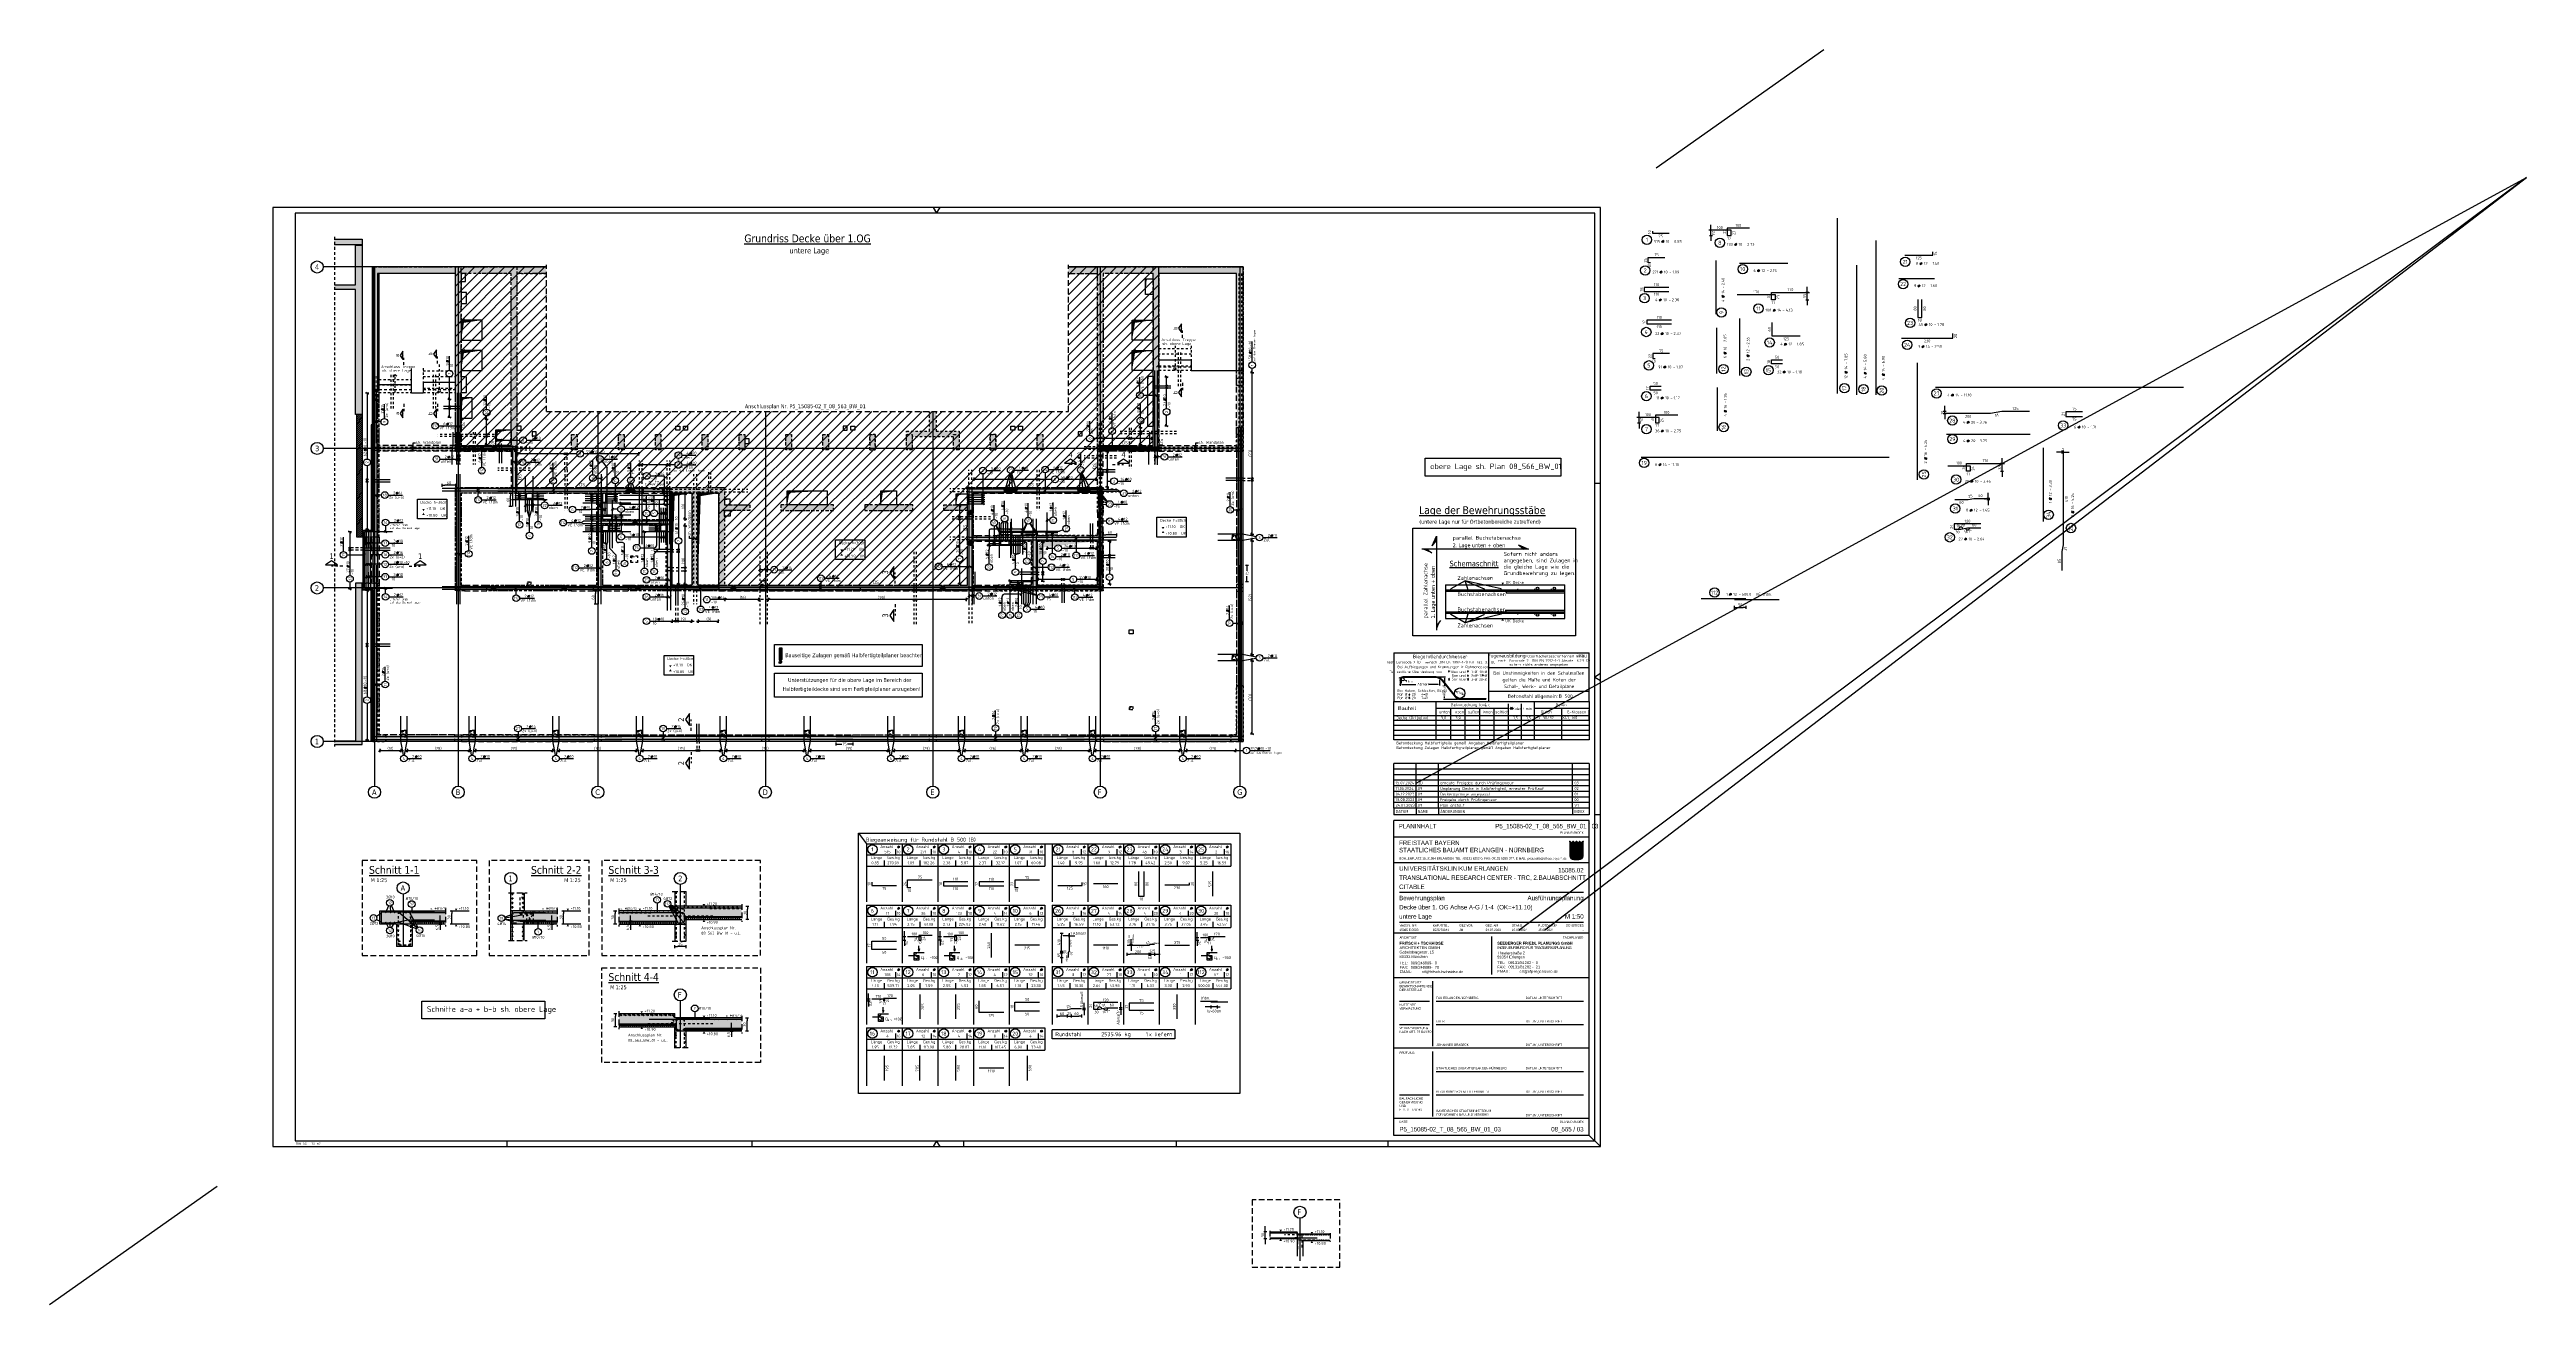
# Model space of a CAD drawing. Extents: x -10 to 101, y -7 to 49.
import ezdxf
from ezdxf.enums import TextEntityAlignment as Align

# ---------------------------------------------------------------- set-up
doc = ezdxf.new("R2010")
doc.units = 0
doc.header["$LTSCALE"] = 0.5
for name, pattern in [('AUSGEZOGEN', [1000.01, 1000, 0.01]), ('DASHDOTSMALL', [1.05, 0.5, -0.25, 0.05, -0.25]), ('DASHED', [0.75, 0.5, -0.25]), ('DOT', [0.175, 0.05, -0.125]), ('HIDDEN', [0.375, 0.25, -0.125]), ('HIDDEN2', [0.187, 0.125, -0.062]), ('HIDDEN4', [0.12, 0.02, -0.1]), ('PUNKT', [0.175, 0.05, -0.125]), ('STRICHLINIE', [0.75, 0.5, -0.25]), ('STRICHPUNKT2', [0.55, 0.25, -0.125, 0.05, -0.125]), ('VERDECKT', [0.375, 0.25, -0.125])]:
    doc.linetypes.add(name, pattern=pattern)
for name, color, linetype in [('2.OG', 7, 'Continuous'), ('40 A Plankopf Text F+T', 7, 'Continuous'), ('ACHSEN', 7, 'Continuous'), ('AFU', 7, 'Continuous'), ('Bestand', 7, 'Continuous'), ('BET-ANS', 7, 'Continuous'), ('BETON', 7, 'Continuous'), ('Brüstung 1.UG', 7, 'Continuous'), ('Brüstung 2.OG', 7, 'Continuous'), ('DD', 7, 'Continuous'), ('DETAIL', 7, 'Continuous'), ('DRUEBER', 7, 'Continuous'), ('DS', 7, 'Continuous'), ('grau_dunkel', 7, 'Continuous'), ('grau_hell', 7, 'Continuous'), ('grau_mittel', 7, 'Continuous'), ('Halbfertigteile', 7, 'Continuous'), ('HILFE', 7, 'Continuous'), ('HINWEISE', 7, 'Continuous'), ('koten', 7, 'Continuous'), ('MASSE', 7, 'Continuous'), ('OBJEKT', 7, 'Continuous'), ('RAHMEN', 7, 'Continuous'), ('RND', 7, 'Continuous'), ('RND_BILD', 7, 'Continuous'), ('SCHATTEN', 7, 'Continuous'), ('SCHNITTE', 7, 'Continuous'), ('SCHRAFF', 7, 'Continuous'), ('SFP_Achsen', 7, 'Continuous'), ('STEMPEL', 7, 'Continuous'), ('TEXT', 7, 'Continuous'), ('VERDECKT', 7, 'Continuous'), ('VERDECKT1', 7, 'Continuous'), ('VERDECKT2', 7, 'Continuous')]:
    doc.layers.add(name, color=color, linetype=linetype)
doc.layers.add('NOPLOT', color=7, linetype='Continuous', plot=False)
doc.layers.add('zila_01_rb_02_stb-fertig_05_schraff', color=144, linetype='Continuous', lineweight=9)
doc.styles.add('ERSTELLTER_STIL_3', font='arial.ttf')
doc.styles.add('ERSTELLTER_STIL_4', font='arialbd.ttf')
doc.styles.add('helv', font='tahoma.ttf')
doc.styles.add('plankopf_ArialN', font='ARIALN.TTF')
doc.styles.add('txt', font='isocp.shx')
doc.linetypes.add('AFU_50K', pattern='A,0.15,["/",Standard,S=0.2,R=0,X=-0.01,Y=-0.1],0.07,["/",Standard,S=0.2,R=0,X=-0.01,Y=-0.1],0.15', length=0.37)
doc.linetypes.add('AFU_50L', pattern='A,0.75,["/",Standard,S=0.2,R=0,X=-0.01,Y=-0.1],0.07,["/",Standard,S=0.2,R=0,X=-0.01,Y=-0.1],0.75', length=1.57)
doc.linetypes.add('AFU_50M', pattern='A,0.45,["/",Standard,S=0.2,R=0,X=-0.01,Y=-0.1],0.07,["/",Standard,S=0.2,R=0,X=-0.01,Y=-0.1],0.45', length=0.97)
doc.dimstyles.new('DOT_I', dxfattribs={"dimscale": 0.5, "dimtxt": 0.25, "dimasz": 0.25, "dimexe": 0.1, "dimexo": 0.3, "dimgap": 0.1, "dimtad": 1, "dimdec": 3, "dimzin": 3, "dimtxsty": 'txt', "dimblk": 'DOT', "dimblk1": 'DOT', "dimblk2": 'DOT', "dimsah": 1, "dimcen": 0.1, "dimse1": 1, "dimse2": 1, "dimazin": 0, "dimtfac": 1, "dimtdec": 4, "dimtix": 1, "dimtmove": 2, "dimatfit": 3, "dimfxl": 0, "dimtvp": 1, "dimtolj": 1, "dimtzin": 0, "dimarcsym": 0})
pattern_1 = [(0, (-74.13047, 179.29311), (1e-17, 0.0625), []), (90, (-74.13047, 179.29311), (-0.0625, 2e-17), [])]
pattern_2 = [(0, (-322.07857, -163.97815), (8e-17, 0.254), [])]
pattern_3 = [(180, (-4.83234, 0.44728), (-7e-18, -0.09525), []), (270, (-4.83234, 0.44728), (0.09525, -2e-17), [])]

# ---------------------------------------------------------------- blocks, each defined once
blk = doc.blocks.new('DINA0')
at = {"color": 7, "linetype": 'Continuous'}
for p, q in [((59.45, 0.5), (59.14, 0)), ((59.76, 0), (59.45, 0.5))]:
    blk.add_line(p, q, dxfattribs=at)
at = {"layer": 'NOPLOT', "color": 191, "linetype": 'AUSGEZOGEN'}
for p, q in [((123.9, 87.64), (138.9, 98.25)), ((-20, -14.15), (-5, -3.54))]:
    blk.add_line(p, q, dxfattribs=at)
at = {"layer": 'RAHMEN'}
for p, q in [((0, 84.1), (0, 0)), ((118.9, 84.1), (0, 84.1)), ((118.9, 0), (118.9, 84.1)), ((0, 0), (118.9, 0))]:
    blk.add_line(p, q, dxfattribs=at)
at = {"layer": 'RAHMEN', "color": 5}
for p, q in [((118.4, 83.6), (2, 83.6)), ((2, 83.6), (2, 0.5)), ((118.4, 0.5), (118.4, 83.6)), ((2, 0.5), (118.4, 0.5))]:
    blk.add_line(p, q, dxfattribs=at)
at = {"layer": 'RAHMEN', "color": 7, "linetype": 'Continuous'}
for p, q in [((59.14, 84.1), (59.45, 83.6)), ((59.45, 83.6), (59.76, 84.1)), ((118.9, 42.36), (118.4, 42.05)), ((118.4, 42.05), (118.9, 41.74))]:
    blk.add_line(p, q, dxfattribs=at)
at = {"layer": 'RAHMEN', "color": 7}
for p, q in [((118.4, 59.4), (118.9, 59.4)), ((118.9, 29.7), (118.4, 29.7)), ((21, 0), (21, 0.5)), ((42.9, 0.5), (42.9, 0)), ((61.9, 0), (61.9, 0.5)), ((80.9, 0.5), (80.9, 0)), ((99.9, 0), (99.9, 0.5))]:
    blk.add_line(p, q, dxfattribs=at)
at = {"layer": 'RAHMEN', "color": 7, "style": 'txt'}
blk.add_text('DIN A0   1.0 m2', height=0.2, dxfattribs=at).set_placement((2.08, 0.16))
blk = doc.blocks.new('okrd_o')
at = {"layer": 'koten', "color": 7, "linetype": 'Continuous'}
blk.add_solid([(-0.12, 0.2), (0.12, 0.2), (0, 0)], dxfattribs=at)
at = {"layer": 'koten', "style": 'txt'}
blk.add_attdef('OKRD', (0.25, 0.1), '', height=0.25, dxfattribs=at)
blk = doc.blocks.new('okrd_u')
at = {"layer": 'koten', "color": 7, "linetype": 'Continuous'}
blk.add_solid([(-0.12, -0.2), (0.12, -0.2), (0, 0)], dxfattribs=at)
at = {"layer": 'koten', "style": 'txt'}
blk.add_attdef('OKRD', (0.25, -0.35), '', height=0.25, dxfattribs=at)
blk = doc.blocks.new('Bundeslandwappen')
at = {"lineweight": 9, "true_color": 0xffffff}
for points in [[(-5.8, 16.5), (-6, 16.5), (-6, 16.3), (-5.8, 16.3)], [(-5.1, 15.7), (-5.3, 15.7), (-5.3, 15.5), (-5.1, 15.5)], [(-3.5, 15.7), (-3.7, 15.7), (-3.7, 15.5), (-3.5, 15.5)], [(-2.8, 16.5), (-3, 16.5), (-3, 16.3), (-2.8, 16.3)], [(-2.2, 15.7), (-2.4, 15.7), (-2.4, 15.5), (-2.2, 15.5)], [(-0.6, 15.7), (-0.8, 15.7), (-0.8, 15.5), (-0.6, 15.5)], [(0.1, 16.5), (-0.1, 16.5), (-0.1, 16.3), (0.1, 16.3)], [(0.8, 15.7), (0.6, 15.7), (0.6, 15.5), (0.8, 15.5)], [(2.4, 15.7), (2.2, 15.7), (2.2, 15.5), (2.4, 15.5)], [(3, 16.5), (2.8, 16.5), (2.8, 16.3), (3, 16.3)], [(3.7, 15.7), (3.5, 15.7), (3.5, 15.5), (3.7, 15.5)], [(5.3, 15.7), (5.1, 15.7), (5.1, 15.5), (5.3, 15.5)], [(6, 16.5), (5.8, 16.5), (5.8, 16.3), (6, 16.3)]]:
    blk.add_hatch(color=7, dxfattribs=at).paths.add_polyline_path(points)
at = {"true_color": 0xffffff}
for points in [[(-5.3, 12.6), (-5.7, 12.6), (-5.7, 12.2), (-5.1, 12)], [(-3.6, 8.4), (-5.7, 9.2), (-5.7, 6.2), (-2.1, 4.9)], [(-5.7, 6.1), (-5.7, 3.7, 0.041392), (-5.7, 3.1), (-4.2, 2.6)], [(-1.4, 10.7), (-5.1, 12), (-3.6, 8.4), (0.1, 7.1)], [(-0.6, 1.3), (-4.2, 2.6), (-3.3, 0.4, 0.073774), (-2.3, 0.3), (-0.1, 0.3)], [(0.9, 12.6), (-2.2, 12.6), (-1.4, 10.7), (2.2, 9.4)], [(1.6, 3.6), (-2.1, 4.9), (-0.6, 1.3), (2.4, 0.3, 0.043654), (2.9, 0.4)], [(3.7, 5.8), (0.1, 7.1), (1.6, 3.6), (5.2, 2.3)], [(4, 12.6), (1.7, 12.6), (4.4, 11.6)], [(5.7, 8.1), (2.2, 9.4), (3.7, 5.8), (5.7, 5.1)], [(5.7, 11.2), (4.4, 11.6), (5.7, 8.5)]]:
    blk.add_hatch(color=7, dxfattribs=at).paths.add_polyline_path(points)
at = {"lineweight": 9}
h = blk.add_hatch(dxfattribs=at)
h.set_pattern_fill('ANSI31', color=256, scale=0.08, angle=315, style=0)
h.set_pattern_definition(pattern_2)
h.paths.add_polyline_path([(-5.1, 12), (-5.7, 12.2), (-5.7, 9.2), (-3.6, 8.4)])
h = blk.add_hatch(dxfattribs=at)
h.set_pattern_fill('ANSI31', color=256, scale=0.08, angle=315, style=0)
h.set_pattern_definition(pattern_2)
h.paths.add_polyline_path([(-2.1, 4.9), (-5.7, 6.2), (-5.7, 6.1), (-4.2, 2.6), (-0.6, 1.3)])
h = blk.add_hatch(dxfattribs=at)
h.set_pattern_fill('ANSI31', color=256, scale=0.08, angle=315, style=0)
h.set_pattern_definition(pattern_2)
h.paths.add_polyline_path([(-4.2, 2.6), (-5.7, 3.1, 0.285055), (-3.3, 0.4)])
h = blk.add_hatch(dxfattribs=at)
h.set_pattern_fill('ANSI31', color=256, scale=0.08, angle=315, style=0)
h.set_pattern_definition(pattern_2)
h.paths.add_polyline_path([(-2.2, 12.6), (-5.3, 12.6), (-5.1, 12), (-1.4, 10.7)])
h = blk.add_hatch(dxfattribs=at)
h.set_pattern_fill('ANSI31', color=256, scale=0.08, angle=315, style=0)
h.set_pattern_definition(pattern_2)
h.paths.add_polyline_path([(0.1, 7.1), (-3.6, 8.4), (-2.1, 4.9), (1.6, 3.6)])
h = blk.add_hatch(dxfattribs=at)
h.set_pattern_fill('ANSI31', color=256, scale=0.08, angle=315, style=0)
h.set_pattern_definition(pattern_2)
h.paths.add_polyline_path([(2.2, 9.4), (-1.4, 10.7), (0.1, 7.1), (3.7, 5.8)])
h = blk.add_hatch(dxfattribs=at)
h.set_pattern_fill('ANSI31', color=256, scale=0.08, angle=315, style=0)
h.set_pattern_definition(pattern_2)
h.paths.add_polyline_path([(-0.6, 1.3), (-0.1, 0.3), (2.3, 0.3, 0.004354), (2.4, 0.3)])
h = blk.add_hatch(dxfattribs=at)
h.set_pattern_fill('ANSI31', color=256, scale=0.08, angle=315, style=0)
h.set_pattern_definition(pattern_2)
h.paths.add_polyline_path([(4.4, 11.6), (1.7, 12.6), (0.9, 12.6), (2.2, 9.4), (5.7, 8.1), (5.7, 8.5)])
h = blk.add_hatch(dxfattribs=at)
h.set_pattern_fill('ANSI31', color=256, scale=0.08, angle=315, style=0)
h.set_pattern_definition(pattern_2)
h.paths.add_polyline_path([(5.3, 2.1), (5.2, 2.3), (1.6, 3.6), (2.9, 0.4, 0.22704)])
h = blk.add_hatch(dxfattribs=at)
h.set_pattern_fill('ANSI31', color=256, scale=0.08, angle=315, style=0)
h.set_pattern_definition(pattern_2)
h.paths.add_polyline_path([(5.7, 5.1), (3.7, 5.8), (5.2, 2.3), (5.4, 2.2, 0.111178), (5.7, 3.7)])
h = blk.add_hatch(dxfattribs=at)
h.set_pattern_fill('ANSI31', color=256, scale=0.08, angle=315, style=0)
h.set_pattern_definition(pattern_2)
h.paths.add_polyline_path([(5.7, 12.6), (4, 12.6), (4.4, 11.6), (5.7, 11.2)])
for p, q in [((-6, 16.1), (-6, 3.7)), ((-6, 13.3), (6, 13.3)), ((-6, 12.9), (6, 12.9)), ((-5.7, 12.6), (-5.7, 3.7)), ((-5.7, 12.6), (5.7, 12.6)), ((-5.7, 12.2), (5.7, 8.1)), ((-5.7, 9.2), (5.7, 5.1)), ((-5.7, 6.2), (5.4, 2.2)), ((-5.7, 6.1), (-3.3, 0.4)), ((-5.7, 3.1), (2.4, 0.3)), ((-5.6, 16.6), (-5.6, 16.7)), ((-5.6, 15), (-5.6, 15.2)), ((-5.3, 15.2), (-5.3, 15)), ((-4.7, 14.5), (-5.3, 14.5)), ((-5.3, 12.6), (-0.1, 0.3)), ((-4.1, 14.5), (-3.5, 14.5)), ((-3.5, 15.2), (-3.5, 15)), ((-3.4, 13.9), (-2.9, 14.2)), ((-2.9, 13.6), (-3.4, 13.9)), ((-3.2, 16.6), (-3.2, 16.7)), ((-3.2, 15), (-3.2, 15.2)), ((-2.9, 15.6), (-2.9, 14.5)), ((-2.9, 14.2), (-2.5, 13.9)), ((-2.5, 13.9), (-2.9, 13.6)), ((-2.7, 16.6), (-2.7, 16.7)), ((-2.7, 15), (-2.7, 15.2)), ((-2.4, 15.2), (-2.4, 15)), ((-1.7, 14.5), (-2.3, 14.5)), ((-2.3, 0.3), (2.3, 0.3)), ((-2.3, 0), (2.3, 0)), ((-2.2, 12.6), (2.9, 0.4)), ((-1.2, 14.5), (-0.6, 14.5)), ((-0.5, 15.2), (-0.5, 15)), ((0, 14.2), (-0.4, 13.9)), ((-0.4, 13.9), (0, 13.6)), ((-0.3, 16.6), (-0.2, 16.7)), ((-0.2, 15), (-0.2, 15.2)), ((0, 15.6), (0, 14.5)), ((0.4, 13.9), (0, 14.2)), ((0, 13.6), (0.4, 13.9)), ((0.3, 16.6), (0.2, 16.7)), ((0.2, 15), (0.2, 15.2)), ((0.5, 15.2), (0.5, 15)), ((1.2, 14.5), (0.6, 14.5)), ((0.9, 12.6), (5.3, 2.1)), ((1.7, 14.5), (2.3, 14.5)), ((1.7, 12.6), (5.7, 11.2)), ((2.4, 15.2), (2.4, 15)), ((2.9, 14.2), (2.5, 13.9)), ((2.5, 13.9), (2.9, 13.6)), ((2.7, 16.6), (2.7, 16.7)), ((2.7, 15), (2.7, 15.2)), ((2.9, 15.6), (2.9, 14.5)), ((3.4, 13.9), (2.9, 14.2)), ((2.9, 13.6), (3.4, 13.9)), ((3.2, 16.6), (3.2, 16.7)), ((3.2, 15), (3.2, 15.2)), ((3.5, 15.2), (3.5, 15)), ((4.1, 14.5), (3.5, 14.5)), ((4, 12.6), (5.7, 8.5)), ((4.7, 14.5), (5.3, 14.5)), ((5.3, 15.2), (5.3, 15)), ((5.6, 16.6), (5.6, 16.7)), ((5.6, 15), (5.6, 15.2)), ((5.7, 3.7), (5.7, 12.6)), ((6, 3.7), (6, 16.1))]:
    blk.add_line(p, q, dxfattribs=at)
for points in [[(-5.8, 16.3), (-6, 16.3), (-6, 16.5), (-5.8, 16.5)], [(-5.1, 15.5), (-5.3, 15.5), (-5.3, 15.7), (-5.1, 15.7)], [(-4.1, 13.7), (-4.8, 13.7), (-4.8, 14.1), (-4.1, 14.1)], [(-3.7, 15.5), (-3.5, 15.5), (-3.5, 15.7), (-3.7, 15.7)], [(-2.8, 16.3), (-3, 16.3), (-3, 16.5), (-2.8, 16.5)], [(-2.2, 15.5), (-2.4, 15.5), (-2.4, 15.7), (-2.2, 15.7)], [(-1.8, 13.7), (-1, 13.7), (-1, 14.1), (-1.8, 14.1)], [(-0.8, 15.5), (-0.6, 15.5), (-0.6, 15.7), (-0.8, 15.7)], [(0.1, 16.3), (-0.1, 16.3), (-0.1, 16.5), (0.1, 16.5)], [(0.8, 15.5), (0.6, 15.5), (0.6, 15.7), (0.8, 15.7)], [(1.8, 13.7), (1, 13.7), (1, 14.1), (1.8, 14.1)], [(2.2, 15.5), (2.4, 15.5), (2.4, 15.7), (2.2, 15.7)], [(3, 16.3), (2.8, 16.3), (2.8, 16.5), (3, 16.5)], [(3.7, 15.5), (3.5, 15.5), (3.5, 15.7), (3.7, 15.7)], [(4.1, 13.7), (4.8, 13.7), (4.8, 14.1), (4.1, 14.1)], [(5.1, 15.5), (5.3, 15.5), (5.3, 15.7), (5.1, 15.7)], [(5.8, 16.3), (6, 16.3), (6, 16.5), (5.8, 16.5)]]:
    blk.add_lwpolyline(points, close=True, dxfattribs=at)
for centre in [(-5.3, 13.9), (-3.7, 13.9), (-2.2, 13.9), (-0.7, 13.9), (0.7, 13.9), (2.2, 13.9), (3.7, 13.9), (5.3, 13.9)]:
    blk.add_circle(centre, 0.123, dxfattribs=at)
for centre, radius, start, end in [((-5.9, 16.5), 0.362, 44.6681, 253.1183), ((-2.3, 3.7), 3.7, 180, 270), ((-2.3, 3.7), 3.4, 180, 270), ((-5.7, 16.7), 0.05, 6.6615, 44.6681), ((-5.6, 16.6), 0.05, 186.6615, 265.6209), ((-5.6, 16.3), 0.281, 346.0232, 85.6209), ((-5.4, 16), 0.179, 74.7883, 15.1356), ((-5.5, 15.2), 0.157, 3.2756, 179.5521), ((-5.2, 15), 0.453, 182.8328, 261.3043), ((-5.4, 16.2), 0.05, 254.7883, 346.0232), ((-5.2, 16), 0.05, 93.0633, 195.1356), ((-5.3, 15.2), 0.191, 249.6358, 3.0857), ((-5.2, 15.9), 0.224, 350.9542, 93.0633), ((-5, 15.2), 0.05, 82.9467, 183.0857), ((-5, 15.5), 0.249, 262.9467, 77.8855), ((-4.9, 15.8), 0.05, 170.9542, 257.8855), ((-4.6, 14.9), 0.224, 71.4, 0), ((-4.7, 14.9), 0.312, 275.9649, 353.9773), ((-4.4, 15.2), 0.208, 317.0775, 222.9225), ((-4.2, 14.9), 0.224, 180, 108.6), ((-4.1, 14.9), 0.312, 186.0227, 264.0351), ((-3.8, 15.5), 0.249, 102.1145, 277.0533), ((-3.9, 15.8), 0.05, 282.1145, 9.0458), ((-3.6, 15.9), 0.224, 86.9367, 189.0458), ((-3.8, 15.2), 0.05, 356.9143, 97.0533), ((-3.5, 15.2), 0.191, 176.9143, 290.3642), ((-3.4, 16), 0.179, 164.8644, 105.2117), ((-3.6, 16), 0.05, 344.8644, 86.9367), ((-3.2, 16.3), 0.281, 94.3791, 193.9768), ((-3.4, 16.2), 0.05, 193.9768, 285.2117), ((-3.3, 15.2), 0.157, 0.4479, 176.7244), ((-3.6, 15), 0.453, 278.6957, 357.1672), ((-2.9, 16.6), 0.264, 24.0166, 155.3409), ((-3.1, 16.7), 0.05, 155.2288, 173.3385), ((-3.2, 16.6), 0.05, 274.3791, 353.3385), ((-2.7, 16.7), 0.05, 6.6615, 24.0166), ((-2.6, 16.6), 0.05, 186.6615, 265.6209), ((-2.5, 16), 0.179, 74.7883, 15.1356), ((-2.6, 15.2), 0.157, 3.2756, 179.5521), ((-2.3, 15), 0.453, 182.8328, 261.3043), ((-2.7, 16.3), 0.281, 346.0232, 85.6209), ((-2.4, 16.2), 0.05, 254.7883, 346.0232), ((-2.3, 15.2), 0.191, 249.6358, 3.0857), ((-2.3, 15.9), 0.224, 350.9542, 93.0633), ((-2.3, 16), 0.05, 93.0633, 195.1356), ((-2.1, 15.5), 0.249, 262.9467, 77.8855), ((-2.1, 15.2), 0.05, 82.9467, 183.0857), ((-2, 15.8), 0.05, 170.9542, 257.8855), ((-1.7, 14.9), 0.224, 71.4, 0), ((-1.5, 15.2), 0.208, 317.0775, 222.9225), ((-1.8, 14.9), 0.312, 275.9649, 353.9773), ((-1.2, 14.9), 0.224, 180, 108.6), ((-1.2, 14.9), 0.312, 186.0227, 264.0351), ((-0.9, 15.5), 0.249, 102.1145, 277.0533), ((-0.7, 15.9), 0.224, 86.9367, 189.0458), ((-0.9, 15.8), 0.05, 282.1145, 9.0458), ((-0.8, 15.2), 0.05, 356.9143, 97.0533), ((-0.6, 15.2), 0.191, 176.9143, 290.3642), ((-0.7, 16), 0.05, 344.8644, 86.9367), ((-0.3, 16.3), 0.281, 94.3791, 193.9768), ((-0.4, 16), 0.179, 164.8644, 105.2117), ((-0.5, 16.2), 0.05, 193.9768, 285.2117), ((-0.7, 15), 0.453, 278.6957, 357.1672), ((-0.4, 15.2), 0.157, 0.4479, 176.7244), ((-0.3, 16.6), 0.05, 274.3791, 353.3385), ((0, 16.6), 0.264, 24.0166, 155.3409), ((-0.2, 16.7), 0.05, 155.2288, 173.3385), ((0.2, 16.7), 0.05, 6.6615, 24.0166), ((0.4, 15.2), 0.157, 3.2756, 179.5521), ((0.7, 15), 0.453, 182.8328, 261.3043), ((0.3, 16.6), 0.05, 186.6615, 265.6209), ((0.3, 16.3), 0.281, 346.0232, 85.6209), ((0.4, 16), 0.179, 74.7883, 15.1356), ((0.5, 16.2), 0.05, 254.7883, 346.0232), ((0.6, 15.2), 0.191, 249.6358, 3.0857), ((0.7, 16), 0.05, 93.0633, 195.1356), ((0.7, 15.9), 0.224, 350.9542, 93.0633), ((0.8, 15.2), 0.05, 82.9467, 183.0857), ((0.9, 15.5), 0.249, 262.9467, 77.8855), ((0.9, 15.8), 0.05, 170.9542, 257.8855), ((1.2, 14.9), 0.224, 71.4, 0), ((1.2, 14.9), 0.312, 275.9649, 353.9773), ((1.5, 15.2), 0.208, 317.0775, 222.9225), ((1.7, 14.9), 0.224, 180, 108.6), ((1.8, 14.9), 0.312, 186.0227, 264.0351), ((2.1, 15.5), 0.249, 102.1145, 277.0533), ((2.3, 15.9), 0.224, 86.9367, 189.0458), ((2, 15.8), 0.05, 282.1145, 9.0458), ((2.1, 15.2), 0.05, 356.9143, 97.0533), ((2.3, 15.2), 0.191, 176.9143, 290.3642), ((2.5, 16), 0.179, 164.8644, 105.2117), ((2.3, 16), 0.05, 344.8644, 86.9367), ((2.3, 15), 0.453, 278.6957, 357.1672), ((2.3, 3.7), 3.7, 270, 0), ((2.3, 3.7), 3.4, 270, 0), ((2.7, 16.3), 0.281, 94.3791, 193.9768), ((2.4, 16.2), 0.05, 193.9768, 285.2117), ((2.6, 15.2), 0.157, 0.4479, 176.7244), ((2.6, 16.6), 0.05, 274.3791, 353.3385), ((2.9, 16.6), 0.264, 24.0166, 155.3409), ((2.7, 16.7), 0.05, 155.2288, 173.3385), ((3.1, 16.7), 0.05, 6.6615, 24.0166), ((3.2, 16.6), 0.05, 186.6615, 265.6209), ((3.2, 16.3), 0.281, 346.0232, 85.6209), ((3.4, 16), 0.179, 74.7883, 15.1356), ((3.3, 15.2), 0.157, 3.2756, 179.5521), ((3.6, 15), 0.453, 182.8328, 261.3043), ((3.4, 16.2), 0.05, 254.7883, 346.0232), ((3.6, 16), 0.05, 93.0633, 195.1356), ((3.5, 15.2), 0.191, 249.6358, 3.0857), ((3.6, 15.9), 0.224, 350.9542, 93.0633), ((3.8, 15.2), 0.05, 82.9467, 183.0857), ((3.8, 15.5), 0.249, 262.9467, 77.8855), ((3.9, 15.8), 0.05, 170.9542, 257.8855), ((4.2, 14.9), 0.224, 71.4, 0), ((4.1, 14.9), 0.312, 275.9649, 353.9773), ((4.4, 15.2), 0.208, 317.0775, 222.9225), ((4.6, 14.9), 0.224, 180, 108.6), ((4.7, 14.9), 0.312, 186.0227, 264.0351), ((5, 15.5), 0.249, 102.1145, 277.0533), ((4.9, 15.8), 0.05, 282.1145, 9.0458), ((5.2, 15.9), 0.224, 86.9367, 189.0458), ((5, 15.2), 0.05, 356.9143, 97.0533), ((5.3, 15.2), 0.191, 176.9143, 290.3642), ((5.4, 16), 0.179, 164.8644, 105.2117), ((5.2, 16), 0.05, 344.8644, 86.9367), ((5.6, 16.3), 0.281, 94.3791, 193.9768), ((5.4, 16.2), 0.05, 193.9768, 285.2117), ((5.5, 15.2), 0.157, 0.4479, 176.7244), ((5.2, 15), 0.453, 278.6957, 357.1672), ((5.9, 16.5), 0.362, 286.8817, 135.3319), ((5.7, 16.7), 0.05, 135.3319, 173.3385), ((5.6, 16.6), 0.05, 274.3791, 353.3385)]:
    blk.add_arc(centre, radius, start, end, dxfattribs=at)
blk = doc.blocks.new('Plankopf_PU')
for p, q in [((-18.5, 25.4), (-18.5, 27.7)), ((-1, 27.7), (-18.5, 27.7)), ((-1, 27.7), (-18.5, 27.7)), ((-1, 25.4), (-1, 27.7)), ((-1, 25.4), (-18.5, 25.4)), ((-1, 25.4), (-18.5, 25.4)), ((-18.5, 19.1), (-18.5, 25.4)), ((-1, 19.1), (-1, 25.4)), ((-1.5, 22.75), (-18, 22.75)), ((-18, 20.1), (-1.5, 20.1)), ((-18.5, 15.1), (-18.5, 19.1)), ((-1, 19.1), (-18.5, 19.1)), ((-9.75, 18.8), (-9.75, 15.4)), ((-1, 15.1), (-1, 19.1)), ((-1, 15.1), (-18.5, 15.1)), ((-1, 15.1), (-18.5, 15.1)), ((-18.5, 8.8), (-18.5, 15.1)), ((-15, 9), (-15, 14.8)), ((-1, 8.8), (-1, 15.1)), ((-15.3, 13), (-18, 13)), ((-1.5, 13), (-14.7, 13)), ((-15.3, 10.9), (-18, 10.9)), ((-1.5, 10.9), (-14.7, 10.9)), ((-18.5, 2.5), (-18.5, 8.8)), ((-1, 8.8), (-18.5, 8.8)), ((-15, 2.7), (-15, 8.5)), ((-1.5, 6.7), (-14.7, 6.7)), ((-1, 2.5), (-1, 8.8)), ((-15.3, 4.6), (-18, 4.6)), ((-1.5, 4.6), (-14.7, 4.6)), ((-1, 2.5), (-18.5, 2.5)), ((-18.5, 1), (-18.5, 2.5)), ((-1, 2.5), (-18.5, 2.5)), ((-1, 1), (-1, 2.5)), ((-1, 1), (-18.5, 1))]:
    blk.add_line(p, q)
at = {"xscale": 0.1, "yscale": 0.1, "zscale": 0.1}
blk.add_blockref('Bundeslandwappen', (-2.15, 25.67), dxfattribs=at)
at = {"linetype": 'AUSGEZOGEN', "lineweight": 35, "style": 'plankopf_ArialN'}
blk.add_text('STAATLICHES BAUAMT ERLANGEN - NÜRNBERG', height=0.4, dxfattribs=at).set_placement((-18.03, 26.55), align=Align.MIDDLE_LEFT)
for s, height, p in [('FREISTAAT BAYERN', 0.4, (-18.03, 27.4)), ('PRÜFUNG', 0.2, (-18.01, 8.5))]:
    blk.add_text(s, height=height, dxfattribs=at).set_placement(p, align=Align.TOP_LEFT)
at = {"style": 'plankopf_ArialN'}
for s, p in [('BOHLENPLATZ 18, 91054 ERLANGEN, TEL.: 09131 6259-0, FAX: 09131 6259-377, E-MAIL: poststelle@stbaer.bayern.de', (-18.01, 25.7)), ('MASSN.-NR', (-18.01, 19.7)), ('KAP./TITEL', (-15.01, 19.7)), ('GEZ.VON', (-12.64, 19.7)), ('GEZ. AM', (-10.29, 19.7)), ('STAND', (-7.93, 19.7)), ('PLOTDATUM', (-5.57, 19.7)), ('FAU ERLANGEN-NÜRNBERG', (-14.71, 13.21)), ('DATUM, UNTERSCHRIFT', (-6.69, 13.21)), ('UKER', (-14.71, 11.11)), ('DATUM, UNTERSCHRIFT', (-6.68, 11.11)), ('JOHANNES GRASECK', (-14.7, 9.01)), ('DATUM, UNTERSCHRIFT', (-6.68, 9.01)), ('STAATLICHES BAUAMT ERLANGEN-NÜRNBERG', (-14.71, 6.91)), ('DATUM, UNTERSCHRIFT', (-6.69, 6.91)), ('REGIERUNG VON MITTELFRANKEN', (-14.71, 4.81)), ('DATUM, UNTERSCHRIFT', (-6.68, 4.81)), ('DATEI', (-18, 2.1)), ('DATUM, UNTERSCHRIFT', (-6.68, 2.71))]:
    blk.add_text(s, height=0.2, dxfattribs=at).set_placement(p)
at = {"linetype": 'AUSGEZOGEN', "lineweight": 35, "style": 'plankopf_ArialN'}
blk.add_text('ARCHITEKT', height=0.2, dxfattribs=at).set_placement((-17.99, 18.61))
blk.add_text('FACHPLANER', height=0.2, dxfattribs=at).set_placement((-1.52, 18.61), align=Align.RIGHT)
at = {"style": 'plankopf_ArialN'}
for s, p in [('SONSTIGES', (-1.49, 19.7)), ('PLANNR./INDEX', (-1.5, 2.1))]:
    blk.add_text(s, height=0.2, dxfattribs=at).set_placement(p, align=Align.RIGHT)
at = {"insert": (-5.57, 19.3), "char_height": 0.2, "attachment_point": 7, "style": 'plankopf_ArialN'}
blk.add_mtext('15.07.2024', dxfattribs=at)
at = {"char_height": 0.2, "attachment_point": 1, "style": 'plankopf_ArialN'}
for s, insert, width in [('GRUNDBESITZ\\PBEWIRTSCHAFTENDE DIENSTSTELLE', (-18, 14.8), 2.5), ('NUTZENDE^JVERWALTUNG', (-18, 12.8), 2.6984), ('VERANTWORTUNG  NACH ART. 73 BAYBO', (-17.99, 10.71), 2.6877), ('BAUFACHLICHE GENEHMIGUNG UND FESTSETZUNG', (-18, 4.4), 2.2311), ('BAYERISCHES STAATSMINISTERIUM ^JFÜR WOHNEN, BAU UND VERKEHR', (-14.69, 3.29), 9.2941)]:
    blk.add_mtext(s, dxfattribs=dict(at, insert=insert, width=width))
at = {"style": 'plankopf_ArialN'}
for tag, p in [('PROJEKTBEZEICHNUNGZ1', (-18.03, 24.58)), ('PROJEKTBEZEICHNUNGZ2', (-18.03, 23.76)), ('PROJEKTBEZEICHNUNGZ3', (-18.03, 22.94))]:
    blk.add_attdef(tag, text='', height=0.4, dxfattribs=at).set_placement(p, align=Align.BOTTOM_LEFT)
for tag, p in [('GEB.-NR', (-1.5, 24.95)), ('0.000X', (-1.51, 1.75))]:
    blk.add_attdef(tag, text='', height=0.4, dxfattribs=at).set_placement(p, align=Align.TOP_RIGHT)
for tag, p, height in [('PLANINHALTZ1', (-18.03, 22.06), 0.4), ('PLANINHALTZ2', (-18.03, 21.23), 0.4), ('PLANINHALTZ3', (-18.03, 20.41), 0.4), ('MASSN.-NR', (-18.01, 19.3), 0.2), ('KAPITEL/TITEL', (-15.01, 19.3), 0.2), ('GEZ_VON', (-12.64, 19.3), 0.2), ('GEZ_AM', (-10.29, 19.3), 0.2), ('STAND', (-7.93, 19.3), 0.2)]:
    blk.add_attdef(tag, p, '', height=height, dxfattribs=at)
for tag, height, p in [('PLANUNGSPHASE', 0.4, (-1.5, 22.06)), ('PROJEKTKATEGORIE', 0.4, (-1.5, 21.23)), ('MAßSTAB', 0.4, (-1.5, 20.41)), ('SONSTIGES', 0.2, (-1.5, 19.3))]:
    blk.add_attdef(tag, text='', height=height, dxfattribs=at).set_placement(p, align=Align.RIGHT)
at = {"layer": '40 A Plankopf Text F+T', "color": 7, "linetype": 'Continuous', "lineweight": 13, "char_height": 0.25, "attachment_point": 7}
for s, insert, style in [('\\A1;ARCHITEKTEN GMBH', (-17.99, 17.68), 'ERSTELLTER_STIL_3'), ('\\A1;FRITSCH + TSCHAIDSE ', (-17.99, 18.08), 'ERSTELLTER_STIL_4'), ('\\A1;SEEBERGER FRIEDL PLANUNGS GmbH', (-9.24, 18.08), 'ERSTELLTER_STIL_4'), ('\\A1;{\\T0.8;INGENIEURBÜRO FÜR TRAGWERKSPLANUNG}', (-9.24, 17.68), 'ERSTELLTER_STIL_3'), ('\\A1;Gabelsbergerstr. 15', (-17.99, 17.21), 'ERSTELLTER_STIL_3'), ('\\A1;80333 München', (-17.99, 16.88), 'ERSTELLTER_STIL_3'), ('\\A1;Theaterstraße 2', (-9.24, 17.21), 'ERSTELLTER_STIL_3'), ('\\A1;91054 Erlangen', (-9.24, 16.77), 'ERSTELLTER_STIL_3')]:
    blk.add_mtext(s, dxfattribs=dict(at, insert=insert, style=style))
at = {"layer": '40 A Plankopf Text F+T', "color": 7, "linetype": 'Continuous', "lineweight": 13, "char_height": 0.25, "attachment_point": 7, "line_spacing_factor": 0.945293, "style": 'ERSTELLTER_STIL_3'}
for s, insert in [('\\A1;TEL: ^I089/248889-  0\\PFAX: ^I089/248889-  70\\PEMAIL: ^Icit@fritsch-tschaidse.de', (-17.99, 15.48)), ('\\A1;TEL: ^I09131/81282 -  0\\PFAX: ^I09131/81282 -  21\\PEMAIL: ^Ierl@sfp-ingenieure.de', (-9.24, 15.48))]:
    blk.add_mtext(s, dxfattribs=dict(at, insert=insert))
blk = doc.blocks.new('Plankopf-ER')
at = {"layer": 'RAHMEN', "color": 7, "linetype": 'Continuous'}
for p, q in [((-0.5, 4.6), (-18, 4.6)), ((-18, 4.1), (-18, 4.6)), ((-16, 4.1), (-16, 4.6)), ((-14, 4.1), (-14, 4.6)), ((-2, 4.1), (-2, 4.6)), ((-0.5, 4.6), (-0.5, 4.1)), ((-0.5, 4.1), (-18, 4.1)), ((-18, 3.6), (-18, 4.1)), ((-0.5, 3.6), (-18, 3.6)), ((-18, 3.1), (-18, 3.6)), ((-0.5, 3.1), (-18, 3.1)), ((-18, 2.6), (-18, 3.1)), ((-0.5, 2.6), (-18, 2.6)), ((-18, 2.1), (-18, 2.6)), ((-16, 3.6), (-16, 4.1)), ((-16, 3.1), (-16, 3.6)), ((-16, 2.6), (-16, 3.1)), ((-16, 2.1), (-16, 2.6)), ((-14, 3.6), (-14, 4.1)), ((-14, 3.1), (-14, 3.6)), ((-14, 2.6), (-14, 3.1)), ((-14, 2.1), (-14, 2.6)), ((-2, 3.6), (-2, 4.1)), ((-2, 3.1), (-2, 3.6)), ((-2, 2.6), (-2, 3.1)), ((-2, 2.1), (-2, 2.6)), ((-0.5, 4.1), (-0.5, 3.6)), ((-0.5, 3.6), (-0.5, 3.1)), ((-0.5, 3.1), (-0.5, 2.6)), ((-0.5, 2.6), (-0.5, 2.1)), ((-0.5, 2.1), (-18, 2.1)), ((-18, 1.6), (-18, 2.1)), ((-0.5, 1.6), (-18, 1.6)), ((-18, 1.1), (-18, 1.6)), ((-0.5, 1.1), (-18, 1.1)), ((-18, 0.6), (-18, 1.1)), ((-0.5, 0.6), (-18, 0.6)), ((-18, 0.6), (-18, 0)), ((-0.5, 0), (-18, 0)), ((-16, 1.6), (-16, 2.1)), ((-16, 1.1), (-16, 1.6)), ((-16, 0.6), (-16, 1.1)), ((-16, 0.6), (-16, 0)), ((-14, 1.6), (-14, 2.1)), ((-14, 1.1), (-14, 1.6)), ((-14, 0.6), (-14, 1.1)), ((-14, 0.6), (-14, 0)), ((-2, 1.6), (-2, 2.1)), ((-2, 1.1), (-2, 1.6)), ((-2, 0.6), (-2, 1.1)), ((-2, 0.6), (-2, 0)), ((-0.5, 2.1), (-0.5, 1.6)), ((-0.5, 1.6), (-0.5, 1.1)), ((-0.5, 1.1), (-0.5, 0.6)), ((-0.5, 0.6), (-0.5, 0))]:
    blk.add_line(p, q, dxfattribs=at)
at = {"layer": 'RAHMEN', "color": 7, "linetype": 'Continuous', "style": 'txt'}
for tag, p in [('INDEX-D8', (-17.84, 4.24)), ('INDEX-N8', (-15.88, 4.24)), ('INDEX-X8', (-13.86, 4.24)), ('INDEX8', (-1.83, 4.24)), ('INDEX-D7', (-17.84, 3.74)), ('INDEX-D6', (-17.84, 3.24)), ('INDEX-D5', (-17.84, 2.74)), ('INDEX-D4', (-17.84, 2.24)), ('INDEX-N7', (-15.88, 3.74)), ('INDEX-N6', (-15.88, 3.24)), ('INDEX-N5', (-15.88, 2.74)), ('INDEX-N4', (-15.88, 2.24)), ('INDEX-X7', (-13.86, 3.74)), ('INDEX-X6', (-13.86, 3.24)), ('INDEX-X5', (-13.86, 2.74)), ('INDEX-X4', (-13.86, 2.24)), ('INDEX7', (-1.83, 3.74)), ('INDEX6', (-1.83, 3.24)), ('INDEX5', (-1.83, 2.74)), ('INDEX4', (-1.83, 2.24)), ('INDEX-D3', (-17.84, 1.74)), ('INDEX-D2', (-17.84, 1.24)), ('INDEX-D1', (-17.84, 0.74)), ('INDEX-N3', (-15.88, 1.74)), ('INDEX-N2', (-15.88, 1.24)), ('INDEX-N1', (-15.88, 0.74)), ('INDEX-X3', (-13.86, 1.74)), ('INDEX-X2', (-13.86, 1.24)), ('INDEX-X1', (-13.86, 0.74)), ('INDEX3', (-1.83, 1.74)), ('INDEX2', (-1.83, 1.24)), ('INDEX1', (-1.83, 0.74))]:
    blk.add_attdef(tag, p, '', height=0.25, dxfattribs=at)
at = {"layer": 'STEMPEL', "color": 7, "linetype": 'Continuous', "style": 'helv'}
for s, p in [('DATUM', (-17.83, 0.18)), ('NAME', (-15.85, 0.18)), ('ÄNDERUNGEN', (-13.83, 0.18))]:
    blk.add_text(s, height=0.25, dxfattribs=at).set_placement(p)
at = {"layer": 'STEMPEL', "color": 7, "linetype": 'Continuous', "style": 'helv', "width": 0.8}
blk.add_text('INDEX', height=0.25, dxfattribs=at).set_placement((-1.83, 0.18))
blk = doc.blocks.new('lei_gre')
at = {"layer": 'RND', "color": 7, "linetype": 'Continuous'}
for p, q in [((-0.09, -0.12), (0.09, 0.12)), ((0, 0.15), (0, -0.15))]:
    blk.add_line(p, q, dxfattribs=at)
blk = doc.blocks.new('RND_AUSZ')
at = {"layer": 'RND', "color": 7, "linetype": 'Continuous'}
blk.add_line((1.34, 0.26), (1.51, 0.47), dxfattribs=at)
at = {"layer": 'RND', "color": 1, "linetype": 'Continuous'}
blk.add_circle((0, 0.52), 0.42, dxfattribs=at)
at = {"layer": 'RND', "color": 7, "linetype": 'Continuous'}
blk.add_circle((1.42, 0.36), 0.075, dxfattribs=at)
at = {"layer": 'RND', "color": 7, "linetype": 'Continuous', "style": 'txt'}
blk.add_text('-', height=0.25, dxfattribs=at).set_placement((2.16, 0.25))
for tag, p in [('WIEOFT', (-0.54, 0.25)), ('STK', (1.17, 0.25))]:
    blk.add_attdef(tag, text='', height=0.25, dxfattribs=at).set_placement(p, align=Align.RIGHT)
at = {"layer": 'RND', "color": 1, "linetype": 'Continuous', "style": 'txt'}
blk.add_attdef('POS', text='', height=0.35, dxfattribs=at).set_placement((0, 0.52), align=Align.MIDDLE)
at = {"layer": 'RND', "color": 7, "linetype": 'Continuous', "style": 'txt'}
for tag, p in [('DS', (1.68, 0.25)), ('LANG', (2.44, 0.25)), ('TEXT', (3.67, 0.25))]:
    blk.add_attdef(tag, p, '', height=0.25, dxfattribs=at)
blk = doc.blocks.new('RND_LEI')
at = {"layer": 'RND', "color": 7, "linetype": 'Continuous'}
blk.add_line((1.02, 0.07), (1.19, 0.27), dxfattribs=at)
for centre, radius in [((0, 0), 0.3), ((1.11, 0.17), 0.075)]:
    blk.add_circle(centre, radius, dxfattribs=at)
at = {"layer": 'RND', "color": 7, "linetype": 'Continuous', "style": 'txt'}
blk.add_attdef('POSL', text='', height=0.25, dxfattribs=at).set_placement((0, 0), align=Align.MIDDLE)
blk.add_attdef('ANZ', text='', height=0.25, dxfattribs=at).set_placement((0.93, 0.06), align=Align.RIGHT)
for tag, p in [('DUM', (1.25, 0.06)), ('ABSTD', (1.67, 0.06)), ('POSTXT', (0.37, -0.33))]:
    blk.add_attdef(tag, p, '', height=0.25, dxfattribs=at)
blk = doc.blocks.new('DOT')
at = {"layer": 'MASSE', "color": 7, "linetype": 'Continuous'}
for p, q in [((0, 0), (-1, 0)), ((0, 0.54), (0, -0.54))]:
    blk.add_line(p, q, dxfattribs=at)
at = {"layer": 'MASSE', "color": 7, "linetype": 'Continuous', "const_width": 0.2}
blk.add_lwpolyline([(-0.1, 0, 1), (0.1, 0, 1)], format="xyb", close=True, dxfattribs=at)
blk = doc.blocks.new('*D31')
at = {"layer": 'Defpoints', "color": 0, "linetype": 'AUSGEZOGEN', "transparency": 16777216}
for p in [(61.08, 32.41), (61.18, 32.65), (61.18, 32.65)]:
    blk.add_point(p, dxfattribs=at)
at = {"layer": 'RND', "color": 0, "linetype": 'AUSGEZOGEN', "lineweight": -2, "transparency": 16777216}
for p, q in [((61.18, 32.78), (61.18, 32.9)), ((61.18, 32.41), (61.18, 32.65)), ((61.18, 32.29), (61.18, 32.16))]:
    blk.add_line(p, q, dxfattribs=at)
at = {"layer": 'RND', "color": 0, "linetype": 'AUSGEZOGEN', "lineweight": -2, "transparency": 16777216, "xscale": 0.125, "yscale": 0.125, "zscale": 0.125}
for p, rotation in [((61.18, 32.65), 270.0000055827328), ((61.18, 32.41), 90.0000055827328)]:
    blk.add_blockref('DOT', p, dxfattribs=dict(at, rotation=rotation))
at = {"layer": 'RND', "color": 0, "linetype": 'AUSGEZOGEN', "transparency": 16777216, "insert": (61.29, 32.53), "char_height": 0.125, "attachment_point": 5, "rotation": 270, "style": 'txt'}
blk.add_mtext('\\A1;24', dxfattribs=at)
blk = doc.blocks.new('*D32')
at = {"layer": 'Defpoints', "color": 0, "linetype": 'AUSGEZOGEN', "transparency": 16777216}
for p in [(64.3, 40.8), (64.4, 41.03), (64.4, 41.03)]:
    blk.add_point(p, dxfattribs=at)
at = {"layer": 'RND', "color": 0, "linetype": 'AUSGEZOGEN', "lineweight": -2, "transparency": 16777216}
for p, q in [((64.4, 41.15), (64.4, 41.28)), ((64.4, 40.8), (64.4, 41.03)), ((64.4, 40.67), (64.4, 40.55))]:
    blk.add_line(p, q, dxfattribs=at)
at = {"layer": 'RND', "color": 0, "linetype": 'AUSGEZOGEN', "lineweight": -2, "transparency": 16777216, "xscale": 0.125, "yscale": 0.125, "zscale": 0.125}
for p, rotation in [((64.4, 41.03), 270.0000055827324), ((64.4, 40.8), 90.00000558273238)]:
    blk.add_blockref('DOT', p, dxfattribs=dict(at, rotation=rotation))
at = {"layer": 'RND', "color": 0, "linetype": 'AUSGEZOGEN', "transparency": 16777216, "insert": (64.51, 40.91), "char_height": 0.125, "attachment_point": 5, "rotation": 270, "style": 'txt'}
blk.add_mtext('\\A1;23', dxfattribs=at)
blk = doc.blocks.new('*D35')
at = {"layer": 'Defpoints', "color": 0, "linetype": 'AUSGEZOGEN', "transparency": 16777216}
for p in [(68.71, 38.25), (68.71, 38.25), (68.81, 37.92)]:
    blk.add_point(p, dxfattribs=at)
at = {"layer": 'RND', "color": 0, "linetype": 'AUSGEZOGEN', "lineweight": -2, "transparency": 16777216}
for p, q in [((68.71, 38.37), (68.71, 38.5)), ((68.71, 37.92), (68.71, 38.25)), ((68.71, 37.79), (68.71, 37.67))]:
    blk.add_line(p, q, dxfattribs=at)
at = {"layer": 'RND', "color": 0, "linetype": 'AUSGEZOGEN', "lineweight": -2, "transparency": 16777216, "xscale": 0.125, "yscale": 0.125, "zscale": 0.125}
for p, rotation in [((68.71, 38.25), 269.999999913663), ((68.71, 37.92), 89.99999991366298)]:
    blk.add_blockref('DOT', p, dxfattribs=dict(at, rotation=rotation))
at = {"layer": 'RND', "color": 0, "linetype": 'AUSGEZOGEN', "transparency": 16777216, "insert": (68.6, 38.08), "char_height": 0.125, "attachment_point": 5, "rotation": 90, "style": 'txt'}
blk.add_mtext('\\A1;33', dxfattribs=at)
blk = doc.blocks.new('*D38')
at = {"layer": 'Defpoints', "color": 0, "linetype": 'AUSGEZOGEN', "transparency": 16777216}
for p in [(43.62, 26.04), (43.62, 26.04), (43.62, 25.29)]:
    blk.add_point(p, dxfattribs=at)
at = {"layer": 'MASSE', "color": 0, "linetype": 'AUSGEZOGEN', "lineweight": -2, "transparency": 16777216}
for p, q in [((43.62, 25.91), (43.62, 25.78)), ((43.62, 25.41), (43.62, 25.54))]:
    blk.add_line(p, q, dxfattribs=at)
at = {"layer": 'MASSE', "color": 0, "linetype": 'AUSGEZOGEN', "lineweight": -2, "transparency": 16777216, "xscale": 0.125, "yscale": 0.125, "zscale": 0.125}
for p, rotation in [((43.62, 26.04), 90), ((43.62, 25.29), 270)]:
    blk.add_blockref('DOT', p, dxfattribs=dict(at, rotation=rotation))
at = {"layer": 'MASSE', "color": 0, "linetype": 'AUSGEZOGEN', "transparency": 16777216, "insert": (43.62, 25.66), "char_height": 0.125, "attachment_point": 5, "rotation": 90, "style": 'txt'}
blk.add_mtext('\\A1;75', dxfattribs=at)
blk = doc.blocks.new('*D39')
at = {"layer": 'Defpoints', "color": 0, "linetype": 'AUSGEZOGEN', "transparency": 16777216}
for p in [(25.23, 18.02), (25.23, 18.02), (25.98, 18.02)]:
    blk.add_point(p, dxfattribs=at)
at = {"layer": 'MASSE', "color": 0, "linetype": 'AUSGEZOGEN', "lineweight": -2, "transparency": 16777216}
for p, q in [((25.35, 18.02), (25.48, 18.02)), ((25.85, 18.02), (25.73, 18.02))]:
    blk.add_line(p, q, dxfattribs=at)
at = {"layer": 'MASSE', "color": 0, "linetype": 'AUSGEZOGEN', "lineweight": -2, "transparency": 16777216, "xscale": 0.125, "yscale": 0.125, "zscale": 0.125, "rotation": 180}
blk.add_blockref('DOT', (25.23, 18.02), dxfattribs=at)
at = {"layer": 'MASSE', "color": 0, "linetype": 'AUSGEZOGEN', "lineweight": -2, "transparency": 16777216, "xscale": 0.125, "yscale": 0.125, "zscale": 0.125}
blk.add_blockref('DOT', (25.98, 18.02), dxfattribs=at)
at = {"layer": 'MASSE', "color": 0, "linetype": 'AUSGEZOGEN', "transparency": 16777216, "insert": (25.6, 18.02), "char_height": 0.125, "attachment_point": 5, "style": 'txt'}
blk.add_mtext('\\A1;75', dxfattribs=at)
blk = doc.blocks.new('*D40')
at = {"layer": 'Defpoints', "color": 0, "linetype": 'AUSGEZOGEN', "transparency": 16777216}
for p in [(25.23, 18.02), (25.23, 18.02), (25.98, 18.02)]:
    blk.add_point(p, dxfattribs=at)
at = {"layer": 'MASSE', "color": 0, "linetype": 'AUSGEZOGEN', "lineweight": -2, "transparency": 16777216}
for p, q in [((25.35, 18.02), (25.48, 18.02)), ((25.85, 18.02), (25.73, 18.02))]:
    blk.add_line(p, q, dxfattribs=at)
at = {"layer": 'MASSE', "color": 0, "linetype": 'AUSGEZOGEN', "lineweight": -2, "transparency": 16777216, "xscale": 0.125, "yscale": 0.125, "zscale": 0.125, "rotation": 180}
blk.add_blockref('DOT', (25.23, 18.02), dxfattribs=at)
at = {"layer": 'MASSE', "color": 0, "linetype": 'AUSGEZOGEN', "lineweight": -2, "transparency": 16777216, "xscale": 0.125, "yscale": 0.125, "zscale": 0.125}
blk.add_blockref('DOT', (25.98, 18.02), dxfattribs=at)
at = {"layer": 'MASSE', "color": 0, "linetype": 'AUSGEZOGEN', "transparency": 16777216, "insert": (25.6, 18.02), "char_height": 0.125, "attachment_point": 5, "style": 'txt'}
blk.add_mtext('\\A1;75', dxfattribs=at)
blk = doc.blocks.new('*D44')
at = {"layer": 'Defpoints', "color": 0, "linetype": 'AUSGEZOGEN', "transparency": 16777216}
for p in [(74.87, 32.92), (74.87, 32.92), (74.87, 32.82)]:
    blk.add_point(p, dxfattribs=at)
at = {"layer": 'RND', "color": 0, "linetype": 'AUSGEZOGEN', "lineweight": -2, "transparency": 16777216}
for p, q in [((74.87, 33.04), (74.87, 33.17)), ((74.87, 32.82), (74.87, 32.92)), ((74.87, 32.69), (74.87, 32.57))]:
    blk.add_line(p, q, dxfattribs=at)
at = {"layer": 'RND', "color": 0, "linetype": 'AUSGEZOGEN', "lineweight": -2, "transparency": 16777216, "xscale": 0.125, "yscale": 0.125, "zscale": 0.125}
for p, rotation in [((74.87, 32.92), 270), ((74.87, 32.82), 90)]:
    blk.add_blockref('DOT', p, dxfattribs=dict(at, rotation=rotation))
at = {"layer": 'RND', "color": 0, "linetype": 'AUSGEZOGEN', "transparency": 16777216, "insert": (74.76, 32.87), "char_height": 0.125, "attachment_point": 5, "rotation": 90, "style": 'txt'}
blk.add_mtext('\\A1;10', dxfattribs=at)
blk = doc.blocks.new('*D45')
at = {"layer": 'Defpoints', "color": 0, "linetype": 'AUSGEZOGEN', "transparency": 16777216}
for p in [(77.44, 30.58), (77.44, 30.58), (77.54, 30.24)]:
    blk.add_point(p, dxfattribs=at)
at = {"layer": 'RND', "color": 0, "linetype": 'AUSGEZOGEN', "lineweight": -2, "transparency": 16777216}
for p, q in [((77.44, 30.71), (77.44, 30.83)), ((77.44, 30.24), (77.44, 30.58)), ((77.44, 30.12), (77.44, 29.99))]:
    blk.add_line(p, q, dxfattribs=at)
at = {"layer": 'RND', "color": 0, "linetype": 'AUSGEZOGEN', "lineweight": -2, "transparency": 16777216, "xscale": 0.125, "yscale": 0.125, "zscale": 0.125}
for p, rotation in [((77.44, 30.58), 269.999999913663), ((77.44, 30.24), 89.99999991366298)]:
    blk.add_blockref('DOT', p, dxfattribs=dict(at, rotation=rotation))
at = {"layer": 'RND', "color": 0, "linetype": 'AUSGEZOGEN', "transparency": 16777216, "insert": (77.33, 30.41), "char_height": 0.125, "attachment_point": 5, "rotation": 90, "style": 'txt'}
blk.add_mtext('\\A1;34', dxfattribs=at)
blk = doc.blocks.new('*D47')
at = {"layer": 'Defpoints', "color": 0, "linetype": 'AUSGEZOGEN', "transparency": 16777216}
for p in [(10.64, 29.26), (10.64, 29.26), (10.64, 28.66)]:
    blk.add_point(p, dxfattribs=at)
at = {"layer": 'MASSE', "color": 0, "linetype": 'AUSGEZOGEN', "lineweight": -2, "transparency": 16777216}
blk.add_line((10.64, 28.79), (10.64, 29.14), dxfattribs=at)
at = {"layer": 'MASSE', "color": 0, "linetype": 'AUSGEZOGEN', "lineweight": -2, "transparency": 16777216, "xscale": 0.125, "yscale": 0.125, "zscale": 0.125}
for p, rotation in [((10.64, 29.26), 90), ((10.64, 28.66), 270)]:
    blk.add_blockref('DOT', p, dxfattribs=dict(at, rotation=rotation))
at = {"layer": 'MASSE', "color": 0, "linetype": 'AUSGEZOGEN', "transparency": 16777216, "insert": (10.53, 28.96), "char_height": 0.125, "attachment_point": 5, "rotation": 90, "style": 'txt'}
blk.add_mtext('\\A1;60', dxfattribs=at)
blk = doc.blocks.new('*D48')
at = {"layer": 'Defpoints', "color": 0, "linetype": 'AUSGEZOGEN', "transparency": 16777216}
for p in [(65.46, 24.49), (65.96, 24.49), (65.96, 24.14)]:
    blk.add_point(p, dxfattribs=at)
at = {"layer": 'RND', "color": 0, "linetype": 'AUSGEZOGEN', "lineweight": -2, "transparency": 16777216}
blk.add_line((65.59, 24.14), (65.84, 24.14), dxfattribs=at)
at = {"layer": 'RND', "color": 0, "linetype": 'AUSGEZOGEN', "lineweight": -2, "transparency": 16777216, "xscale": 0.125, "yscale": 0.125, "zscale": 0.125, "rotation": 180}
blk.add_blockref('DOT', (65.46, 24.14), dxfattribs=at)
at = {"layer": 'RND', "color": 0, "linetype": 'AUSGEZOGEN', "lineweight": -2, "transparency": 16777216, "xscale": 0.125, "yscale": 0.125, "zscale": 0.125}
blk.add_blockref('DOT', (65.96, 24.14), dxfattribs=at)
at = {"layer": 'RND', "color": 0, "linetype": 'AUSGEZOGEN', "transparency": 16777216, "insert": (65.71, 24.26), "char_height": 0.125, "attachment_point": 5, "style": 'txt'}
blk.add_mtext('\\A1;50', dxfattribs=at)
blk = doc.blocks.new('*D50')
at = {"layer": 'Defpoints', "color": 0, "linetype": 'AUSGEZOGEN', "transparency": 16777216}
for p in [(37.18, 27.39), (37.18, 27.39), (37.78, 27.39)]:
    blk.add_point(p, dxfattribs=at)
at = {"layer": 'MASSE', "color": 0, "linetype": 'AUSGEZOGEN', "lineweight": -2, "transparency": 16777216}
blk.add_line((37.65, 27.39), (37.3, 27.39), dxfattribs=at)
at = {"layer": 'MASSE', "color": 0, "linetype": 'AUSGEZOGEN', "lineweight": -2, "transparency": 16777216, "xscale": 0.125, "yscale": 0.125, "zscale": 0.125, "rotation": 180}
blk.add_blockref('DOT', (37.18, 27.39), dxfattribs=at)
at = {"layer": 'MASSE', "color": 0, "linetype": 'AUSGEZOGEN', "lineweight": -2, "transparency": 16777216, "xscale": 0.125, "yscale": 0.125, "zscale": 0.125}
blk.add_blockref('DOT', (37.78, 27.39), dxfattribs=at)
at = {"layer": 'MASSE', "color": 0, "linetype": 'AUSGEZOGEN', "transparency": 16777216, "insert": (37.48, 27.5), "char_height": 0.125, "attachment_point": 5, "style": 'txt'}
blk.add_mtext('\\A1;60', dxfattribs=at)
blk = doc.blocks.new('SCHN-2')
at = {"layer": 'SCHNITTE', "color": 6, "linetype": 'Continuous'}
blk.add_lwpolyline([(0.38, 0.09), (0, 0.34), (-0.38, 0.09)], close=True, dxfattribs=at)
at = {"layer": 'SCHNITTE', "color": 1, "linetype": 'DASHDOTSMALL', "style": 'helv'}
blk.add_attdef('SCHN-2', text='', height=0.35, dxfattribs=at).set_placement((0, 0.45), align=Align.CENTER)
blk = doc.blocks.new('SCHN-1')
at = {"layer": 'SCHNITTE', "color": 5, "linetype": 'Continuous'}
blk.add_lwpolyline([(0.54, 0.13), (0, 0.49), (-0.54, 0.13)], close=True, dxfattribs=at)
at = {"layer": 'SCHNITTE', "color": 6, "linetype": 'Continuous', "style": 'helv'}
blk.add_attdef('SCHN-1', text='', height=0.5, dxfattribs=at).set_placement((0, 0.64), align=Align.CENTER)
blk = doc.blocks.new('RND_HIN')
at = {"layer": 'RND', "color": 7, "linetype": 'Continuous'}
blk.add_circle((0, 0), 0.3, dxfattribs=at)
at = {"layer": 'RND', "color": 7, "linetype": 'Continuous', "style": 'txt'}
blk.add_attdef('POSI', text='', height=0.25, dxfattribs=at).set_placement((0, 0), align=Align.MIDDLE)
blk = doc.blocks.new('*D53')
at = {"layer": 'Defpoints', "color": 0, "linetype": 'AUSGEZOGEN', "transparency": 16777216}
for p in [(18, 8.95), (18, 8.95), (18.5, 8.95)]:
    blk.add_point(p, dxfattribs=at)
at = {"layer": 'MASSE', "color": 0, "linetype": 'AUSGEZOGEN', "lineweight": -2, "transparency": 16777216}
blk.add_line((18.37, 8.95), (18.12, 8.95), dxfattribs=at)
at = {"layer": 'MASSE', "color": 0, "linetype": 'AUSGEZOGEN', "lineweight": -2, "transparency": 16777216, "xscale": 0.125, "yscale": 0.125, "zscale": 0.125, "rotation": 180}
blk.add_blockref('DOT', (18, 8.95), dxfattribs=at)
at = {"layer": 'MASSE', "color": 0, "linetype": 'AUSGEZOGEN', "lineweight": -2, "transparency": 16777216, "xscale": 0.125, "yscale": 0.125, "zscale": 0.125}
blk.add_blockref('DOT', (18.5, 8.95), dxfattribs=at)
at = {"layer": 'MASSE', "color": 0, "linetype": 'AUSGEZOGEN', "transparency": 16777216, "insert": (18.25, 9.06), "char_height": 0.125, "attachment_point": 5, "style": 'txt'}
blk.add_mtext('\\A1;25', dxfattribs=at)
blk = doc.blocks.new('*D54')
at = {"layer": 'Defpoints', "color": 0, "linetype": 'AUSGEZOGEN', "transparency": 16777216}
for p in [(8.01, 10.56), (8.01, 10.56), (8.01, 9.96)]:
    blk.add_point(p, dxfattribs=at)
at = {"layer": 'MASSE', "color": 0, "linetype": 'AUSGEZOGEN', "lineweight": -2, "transparency": 16777216}
blk.add_line((8.01, 10.08), (8.01, 10.43), dxfattribs=at)
at = {"layer": 'MASSE', "color": 0, "linetype": 'AUSGEZOGEN', "lineweight": -2, "transparency": 16777216, "xscale": 0.125, "yscale": 0.125, "zscale": 0.125}
for p, rotation in [((8.01, 10.56), 90), ((8.01, 9.96), 270)]:
    blk.add_blockref('DOT', p, dxfattribs=dict(at, rotation=rotation))
at = {"layer": 'MASSE', "color": 0, "linetype": 'AUSGEZOGEN', "transparency": 16777216, "insert": (7.89, 10.26), "char_height": 0.125, "attachment_point": 5, "rotation": 90, "style": 'txt'}
blk.add_mtext('\\A1;30', dxfattribs=at)
blk = doc.blocks.new('*D55')
at = {"layer": 'Defpoints', "color": 0, "linetype": 'AUSGEZOGEN', "transparency": 16777216}
for p in [(13.01, 10.56), (13.01, 10.56), (13.01, 9.96)]:
    blk.add_point(p, dxfattribs=at)
at = {"layer": 'MASSE', "color": 0, "linetype": 'AUSGEZOGEN', "lineweight": -2, "transparency": 16777216}
blk.add_line((13.01, 10.08), (13.01, 10.43), dxfattribs=at)
at = {"layer": 'MASSE', "color": 0, "linetype": 'AUSGEZOGEN', "lineweight": -2, "transparency": 16777216, "xscale": 0.125, "yscale": 0.125, "zscale": 0.125}
for p, rotation in [((13.01, 10.56), 90), ((13.01, 9.96), 270)]:
    blk.add_blockref('DOT', p, dxfattribs=dict(at, rotation=rotation))
at = {"layer": 'MASSE', "color": 0, "linetype": 'AUSGEZOGEN', "transparency": 16777216, "insert": (12.9, 10.26), "char_height": 0.125, "attachment_point": 5, "rotation": 90, "style": 'txt'}
blk.add_mtext('\\A1;30', dxfattribs=at)
blk = doc.blocks.new('*D56')
at = {"layer": 'Defpoints', "color": 0, "linetype": 'AUSGEZOGEN', "transparency": 16777216}
for p in [(21.25, 10.76), (21.25, 10.76), (21.25, 10.16)]:
    blk.add_point(p, dxfattribs=at)
at = {"layer": 'MASSE', "color": 0, "linetype": 'AUSGEZOGEN', "lineweight": -2, "transparency": 16777216}
blk.add_line((21.25, 10.28), (21.25, 10.63), dxfattribs=at)
at = {"layer": 'MASSE', "color": 0, "linetype": 'AUSGEZOGEN', "lineweight": -2, "transparency": 16777216, "xscale": 0.125, "yscale": 0.125, "zscale": 0.125}
for p, rotation in [((21.25, 10.76), 90), ((21.25, 10.16), 270)]:
    blk.add_blockref('DOT', p, dxfattribs=dict(at, rotation=rotation))
at = {"layer": 'MASSE', "color": 0, "linetype": 'AUSGEZOGEN', "transparency": 16777216, "insert": (21.14, 10.46), "char_height": 0.125, "attachment_point": 5, "rotation": 90, "style": 'txt'}
blk.add_mtext('\\A1;30', dxfattribs=at)
blk = doc.blocks.new('*D57')
at = {"layer": 'Defpoints', "color": 0, "linetype": 'AUSGEZOGEN', "transparency": 16777216}
for p in [(15.33, 10.56), (15.33, 10.56), (15.33, 9.96)]:
    blk.add_point(p, dxfattribs=at)
at = {"layer": 'MASSE', "color": 0, "linetype": 'AUSGEZOGEN', "lineweight": -2, "transparency": 16777216}
blk.add_line((15.33, 10.08), (15.33, 10.43), dxfattribs=at)
at = {"layer": 'MASSE', "color": 0, "linetype": 'AUSGEZOGEN', "lineweight": -2, "transparency": 16777216, "xscale": 0.125, "yscale": 0.125, "zscale": 0.125}
for p, rotation in [((15.33, 10.56), 90), ((15.33, 9.96), 270)]:
    blk.add_blockref('DOT', p, dxfattribs=dict(at, rotation=rotation))
at = {"layer": 'MASSE', "color": 0, "linetype": 'AUSGEZOGEN', "transparency": 16777216, "insert": (15.22, 10.26), "char_height": 0.125, "attachment_point": 5, "rotation": 90, "style": 'txt'}
blk.add_mtext('\\A1;30', dxfattribs=at)
blk = doc.blocks.new('*D64')
at = {"layer": 'Defpoints', "color": 0, "linetype": 'AUSGEZOGEN', "transparency": 16777216}
for p in [(28.28, 9.39), (28.28, 9.39), (28.43, 9.24)]:
    blk.add_point(p, dxfattribs=at)
at = {"layer": 'RND_BILD', "color": 0, "linetype": 'AUSGEZOGEN', "lineweight": -2, "transparency": 16777216}
for p, q in [((28.28, 9.51), (28.28, 9.64)), ((28.28, 9.24), (28.28, 9.39)), ((28.28, 9.12), (28.28, 8.99))]:
    blk.add_line(p, q, dxfattribs=at)
at = {"layer": 'RND_BILD', "color": 0, "linetype": 'AUSGEZOGEN', "lineweight": -2, "transparency": 16777216, "xscale": 0.125, "yscale": 0.125, "zscale": 0.125}
for p, rotation in [((28.28, 9.39), 270.0000055827325), ((28.28, 9.24), 90.00000558273247)]:
    blk.add_blockref('DOT', p, dxfattribs=dict(at, rotation=rotation))
at = {"layer": 'RND_BILD', "color": 0, "linetype": 'AUSGEZOGEN', "transparency": 16777216, "insert": (28.38, 9.11), "char_height": 0.125, "attachment_point": 5, "rotation": 270, "style": 'txt'}
blk.add_mtext('\\A1;24', dxfattribs=at)
blk = doc.blocks.new('*D65')
at = {"layer": 'Defpoints', "color": 0, "linetype": 'AUSGEZOGEN', "transparency": 16777216}
for p in [(29.88, 9.39), (29.88, 9.39), (30.03, 9.25)]:
    blk.add_point(p, dxfattribs=at)
at = {"layer": 'RND_BILD', "color": 0, "linetype": 'AUSGEZOGEN', "lineweight": -2, "transparency": 16777216}
for p, q in [((29.88, 9.51), (29.88, 9.64)), ((29.88, 9.25), (29.88, 9.39)), ((29.88, 9.12), (29.88, 9))]:
    blk.add_line(p, q, dxfattribs=at)
at = {"layer": 'RND_BILD', "color": 0, "linetype": 'AUSGEZOGEN', "lineweight": -2, "transparency": 16777216, "xscale": 0.125, "yscale": 0.125, "zscale": 0.125}
for p, rotation in [((29.88, 9.39), 270.0000055827325), ((29.88, 9.25), 90.00000558273247)]:
    blk.add_blockref('DOT', p, dxfattribs=dict(at, rotation=rotation))
at = {"layer": 'RND_BILD', "color": 0, "linetype": 'AUSGEZOGEN', "transparency": 16777216, "insert": (29.98, 9.13), "char_height": 0.125, "attachment_point": 5, "rotation": 270, "style": 'txt'}
blk.add_mtext('\\A1;23', dxfattribs=at)
blk = doc.blocks.new('*D62')
at = {"layer": 'Defpoints', "color": 0, "linetype": 'AUSGEZOGEN', "transparency": 16777216}
for p in [(26.68, 6.6), (26.68, 6.6), (26.83, 6.52)]:
    blk.add_point(p, dxfattribs=at)
at = {"layer": 'RND_BILD', "color": 0, "linetype": 'AUSGEZOGEN', "lineweight": -2, "transparency": 16777216}
for p, q in [((26.68, 6.72), (26.68, 6.85)), ((26.68, 6.52), (26.68, 6.6)), ((26.68, 6.39), (26.68, 6.27))]:
    blk.add_line(p, q, dxfattribs=at)
at = {"layer": 'RND_BILD', "color": 0, "linetype": 'AUSGEZOGEN', "lineweight": -2, "transparency": 16777216, "xscale": 0.125, "yscale": 0.125, "zscale": 0.125}
for p, rotation in [((26.68, 6.6), 270.0000055827327), ((26.68, 6.52), 90.00000558273265)]:
    blk.add_blockref('DOT', p, dxfattribs=dict(at, rotation=rotation))
at = {"layer": 'RND_BILD', "color": 0, "linetype": 'AUSGEZOGEN', "transparency": 16777216, "insert": (26.77, 6.4), "char_height": 0.125, "attachment_point": 5, "rotation": 270, "style": 'txt'}
blk.add_mtext('\\A1;23', dxfattribs=at)
blk = doc.blocks.new('*D63')
at = {"layer": 'Defpoints', "color": 0, "linetype": 'AUSGEZOGEN', "transparency": 16777216}
for p in [(41.4, 9.35), (41.4, 9.35), (41.55, 9.24)]:
    blk.add_point(p, dxfattribs=at)
at = {"layer": 'RND_BILD', "color": 0, "linetype": 'AUSGEZOGEN', "lineweight": -2, "transparency": 16777216}
for p, q in [((41.4, 9.47), (41.4, 9.6)), ((41.4, 9.24), (41.4, 9.35)), ((41.4, 9.12), (41.4, 8.99))]:
    blk.add_line(p, q, dxfattribs=at)
at = {"layer": 'RND_BILD', "color": 0, "linetype": 'AUSGEZOGEN', "lineweight": -2, "transparency": 16777216, "xscale": 0.125, "yscale": 0.125, "zscale": 0.125}
for p, rotation in [((41.4, 9.35), 270.0000055827327), ((41.4, 9.24), 90.00000558273265)]:
    blk.add_blockref('DOT', p, dxfattribs=dict(at, rotation=rotation))
at = {"layer": 'RND_BILD', "color": 0, "linetype": 'AUSGEZOGEN', "transparency": 16777216, "insert": (41.49, 9.1), "char_height": 0.125, "attachment_point": 5, "rotation": 270, "style": 'txt'}
blk.add_mtext('\\A1;24', dxfattribs=at)
blk = doc.blocks.new('Pfeillinie')
at = {"layer": 'TEXT', "linetype": 'Continuous'}
blk.add_hatch(color=7, dxfattribs=at).paths.add_polyline_path([(0, 0), (-0.8, 0.2), (-0.8, 0), (-0.8, -0.2)])
at = {"layer": 'TEXT', "color": 7, "linetype": 'Continuous'}
for p, q in [((-0.8, 0), (-0.8, 0.2)), ((-0.8, 0.2), (0, 0)), ((-0.8, 0), (-0.8, -0.2)), ((-0.8, -0.2), (0, 0))]:
    blk.add_line(p, q, dxfattribs=at)
blk = doc.blocks.new('*D66')
at = {"layer": 'Defpoints', "color": 0, "linetype": 'AUSGEZOGEN', "transparency": 16777216}
for p in [(44.44, -3.82), (44.44, -3.82), (44.44, -4.12)]:
    blk.add_point(p, dxfattribs=at)
at = {"layer": 'MASSE', "color": 0, "linetype": 'AUSGEZOGEN', "lineweight": -2, "transparency": 16777216}
for p, q in [((44.44, -3.7), (44.44, -3.57)), ((44.44, -4.12), (44.44, -3.82)), ((44.44, -4.25), (44.44, -4.37))]:
    blk.add_line(p, q, dxfattribs=at)
at = {"layer": 'MASSE', "color": 0, "linetype": 'AUSGEZOGEN', "lineweight": -2, "transparency": 16777216, "xscale": 0.125, "yscale": 0.125, "zscale": 0.125}
for p, rotation in [((44.44, -3.82), 270), ((44.44, -4.12), 90)]:
    blk.add_blockref('DOT', p, dxfattribs=dict(at, rotation=rotation))
at = {"layer": 'MASSE', "color": 0, "linetype": 'AUSGEZOGEN', "transparency": 16777216, "insert": (44.33, -3.97), "char_height": 0.125, "attachment_point": 5, "rotation": 90, "style": 'txt'}
blk.add_mtext('\\A1;30', dxfattribs=at)
blk = doc.blocks.new('*D67')
at = {"layer": 'Defpoints', "color": 0, "linetype": 'AUSGEZOGEN', "transparency": 16777216}
for p in [(21.24, 5.76), (21.24, 5.76), (21.24, 5.16)]:
    blk.add_point(p, dxfattribs=at)
at = {"layer": 'MASSE', "color": 0, "linetype": 'AUSGEZOGEN', "lineweight": -2, "transparency": 16777216}
blk.add_line((21.24, 5.28), (21.24, 5.63), dxfattribs=at)
at = {"layer": 'MASSE', "color": 0, "linetype": 'AUSGEZOGEN', "lineweight": -2, "transparency": 16777216, "xscale": 0.125, "yscale": 0.125, "zscale": 0.125}
for p, rotation in [((21.24, 5.76), 90), ((21.24, 5.16), 270)]:
    blk.add_blockref('DOT', p, dxfattribs=dict(at, rotation=rotation))
at = {"layer": 'MASSE', "color": 0, "linetype": 'AUSGEZOGEN', "transparency": 16777216, "insert": (21.12, 5.46), "char_height": 0.125, "attachment_point": 5, "rotation": 90, "style": 'txt'}
blk.add_mtext('\\A1;30', dxfattribs=at)
blk = doc.blocks.new('*D68')
at = {"layer": 'Defpoints', "color": 0, "linetype": 'AUSGEZOGEN', "transparency": 16777216}
for p in [(15.34, 5.96), (15.34, 5.96), (15.34, 5.36)]:
    blk.add_point(p, dxfattribs=at)
at = {"layer": 'MASSE', "color": 0, "linetype": 'AUSGEZOGEN', "lineweight": -2, "transparency": 16777216}
blk.add_line((15.34, 5.48), (15.34, 5.83), dxfattribs=at)
at = {"layer": 'MASSE', "color": 0, "linetype": 'AUSGEZOGEN', "lineweight": -2, "transparency": 16777216, "xscale": 0.125, "yscale": 0.125, "zscale": 0.125}
for p, rotation in [((15.34, 5.96), 90), ((15.34, 5.36), 270)]:
    blk.add_blockref('DOT', p, dxfattribs=dict(at, rotation=rotation))
at = {"layer": 'MASSE', "color": 0, "linetype": 'AUSGEZOGEN', "transparency": 16777216, "insert": (15.22, 5.66), "char_height": 0.125, "attachment_point": 5, "rotation": 90, "style": 'txt'}
blk.add_mtext('\\A1;30', dxfattribs=at)
blk = doc.blocks.new('*D71')
at = {"layer": 'Defpoints', "color": 0, "linetype": 'AUSGEZOGEN', "transparency": 16777216}
for p in [(76.82, 29.02), (76.82, 29.02), (76.82, 28.97)]:
    blk.add_point(p, dxfattribs=at)
at = {"layer": 'RND', "color": 0, "linetype": 'AUSGEZOGEN', "lineweight": -2, "transparency": 16777216}
for p, q in [((76.82, 29.15), (76.82, 29.27)), ((76.82, 28.97), (76.82, 29.02)), ((76.82, 28.85), (76.82, 28.72))]:
    blk.add_line(p, q, dxfattribs=at)
at = {"layer": 'RND', "color": 0, "linetype": 'AUSGEZOGEN', "lineweight": -2, "transparency": 16777216, "xscale": 0.125, "yscale": 0.125, "zscale": 0.125}
for p, rotation in [((76.82, 29.02), 270), ((76.82, 28.97), 90)]:
    blk.add_blockref('DOT', p, dxfattribs=dict(at, rotation=rotation))
at = {"layer": 'RND', "color": 0, "linetype": 'AUSGEZOGEN', "transparency": 16777216, "insert": (76.7, 29), "char_height": 0.125, "attachment_point": 5, "rotation": 90, "style": 'txt'}
blk.add_mtext('\\A1;5', dxfattribs=at)
blk = doc.blocks.new('*D72')
at = {"layer": 'Defpoints', "color": 0, "linetype": 'AUSGEZOGEN', "transparency": 16777216}
for p in [(7.5, 10.09), (7.5, 10.09), (7.5, 9.96)]:
    blk.add_point(p, dxfattribs=at)
at = {"layer": 'MASSE', "color": 0, "linetype": 'AUSGEZOGEN', "lineweight": -2, "transparency": 16777216}
for p, q in [((7.5, 10.21), (7.5, 10.34)), ((7.5, 9.96), (7.5, 10.09)), ((7.5, 9.83), (7.5, 9.71))]:
    blk.add_line(p, q, dxfattribs=at)
at = {"layer": 'MASSE', "color": 0, "linetype": 'AUSGEZOGEN', "lineweight": -2, "transparency": 16777216, "xscale": 0.125, "yscale": 0.125, "zscale": 0.125}
for p, rotation in [((7.5, 10.09), 270), ((7.5, 9.96), 90)]:
    blk.add_blockref('DOT', p, dxfattribs=dict(at, rotation=rotation))
at = {"layer": 'MASSE', "color": 0, "linetype": 'AUSGEZOGEN', "transparency": 16777216, "insert": (7.37, 9.81), "char_height": 0.125, "attachment_point": 5, "rotation": 90, "style": 'txt'}
blk.add_mtext('\\A1;6,5', dxfattribs=at)
blk = doc.blocks.new('*D73')
at = {"layer": 'Defpoints', "color": 0, "linetype": 'AUSGEZOGEN', "transparency": 16777216}
for p in [(75.63, 27.73), (75.44, 27.64), (75.59, 27.64), (75.74, 27.67)]:
    blk.add_point(p, dxfattribs=at)
at = {"layer": 'RND', "color": 0, "linetype": 'AUSGEZOGEN', "lineweight": -2, "transparency": 16777216}
blk.add_arc((75.59, 27.64), 0.1, 13.134, 180, dxfattribs=at)
at = {"layer": 'RND', "color": 0, "linetype": 'AUSGEZOGEN', "transparency": 16777216, "insert": (75.57, 27.81), "char_height": 0.125, "attachment_point": 5, "rotation": 6.567, "style": 'txt'}
blk.add_mtext('\\A1;167°', dxfattribs=at)
blk = doc.blocks.new('*D74')
at = {"layer": 'Defpoints', "color": 0, "linetype": 'AUSGEZOGEN', "transparency": 16777216}
for p in [(75.74, 27.67), (75.85, 27.62), (75.89, 27.71), (76.19, 27.71)]:
    blk.add_point(p, dxfattribs=at)
at = {"layer": 'RND', "color": 0, "linetype": 'AUSGEZOGEN', "lineweight": -2, "transparency": 16777216}
blk.add_arc((75.89, 27.71), 0.1, 193.134, 360, dxfattribs=at)
at = {"layer": 'RND', "color": 0, "linetype": 'AUSGEZOGEN', "transparency": 16777216, "insert": (75.91, 27.54), "char_height": 0.125, "attachment_point": 5, "rotation": 6.567, "style": 'txt'}
blk.add_mtext('\\A1;167°', dxfattribs=at)
blk = doc.blocks.new('*D76')
at = {"layer": 'Defpoints', "color": 0, "linetype": 'AUSGEZOGEN', "transparency": 16777216}
for p in [(7.58, 29.61), (7.58, 29.61), (8.18, 29.61)]:
    blk.add_point(p, dxfattribs=at)
at = {"layer": 'MASSE', "color": 0, "linetype": 'AUSGEZOGEN', "lineweight": -2, "transparency": 16777216}
blk.add_line((8.05, 29.61), (7.7, 29.61), dxfattribs=at)
at = {"layer": 'MASSE', "color": 0, "linetype": 'AUSGEZOGEN', "lineweight": -2, "transparency": 16777216, "xscale": 0.125, "yscale": 0.125, "zscale": 0.125, "rotation": 180}
blk.add_blockref('DOT', (7.58, 29.61), dxfattribs=at)
at = {"layer": 'MASSE', "color": 0, "linetype": 'AUSGEZOGEN', "lineweight": -2, "transparency": 16777216, "xscale": 0.125, "yscale": 0.125, "zscale": 0.125}
blk.add_blockref('DOT', (8.18, 29.61), dxfattribs=at)
at = {"layer": 'MASSE', "color": 0, "linetype": 'AUSGEZOGEN', "transparency": 16777216, "insert": (7.88, 29.72), "char_height": 0.125, "attachment_point": 5, "style": 'txt'}
blk.add_mtext('\\A1;60', dxfattribs=at)
blk = doc.blocks.new('*D77')
at = {"layer": 'Defpoints', "color": 0, "linetype": 'AUSGEZOGEN', "transparency": 16777216}
for p in [(14.45, 24.89), (14.45, 24.89), (14.45, 24.29)]:
    blk.add_point(p, dxfattribs=at)
at = {"layer": 'MASSE', "color": 0, "linetype": 'AUSGEZOGEN', "lineweight": -2, "transparency": 16777216}
blk.add_line((14.45, 24.41), (14.45, 24.76), dxfattribs=at)
at = {"layer": 'MASSE', "color": 0, "linetype": 'AUSGEZOGEN', "lineweight": -2, "transparency": 16777216, "xscale": 0.125, "yscale": 0.125, "zscale": 0.125}
for p, rotation in [((14.45, 24.89), 90), ((14.45, 24.29), 270)]:
    blk.add_blockref('DOT', p, dxfattribs=dict(at, rotation=rotation))
at = {"layer": 'MASSE', "color": 0, "linetype": 'AUSGEZOGEN', "transparency": 16777216, "insert": (14.34, 24.59), "char_height": 0.125, "attachment_point": 5, "rotation": 90, "style": 'txt'}
blk.add_mtext('\\A1;60', dxfattribs=at)
blk = doc.blocks.new('*D78')
at = {"layer": 'Defpoints', "color": 0, "linetype": 'AUSGEZOGEN', "transparency": 16777216}
for p in [(80.12, 31.1), (80.19, 31.1), (80.19, 31.1)]:
    blk.add_point(p, dxfattribs=at)
at = {"layer": 'RND', "color": 0, "linetype": 'AUSGEZOGEN', "lineweight": -2, "transparency": 16777216}
for p, q in [((80, 31.1), (79.87, 31.1)), ((80.12, 31.1), (80.19, 31.1)), ((80.32, 31.1), (80.44, 31.1))]:
    blk.add_line(p, q, dxfattribs=at)
at = {"layer": 'RND', "color": 0, "linetype": 'AUSGEZOGEN', "lineweight": -2, "transparency": 16777216, "xscale": 0.125, "yscale": 0.125, "zscale": 0.125}
blk.add_blockref('DOT', (80.12, 31.1), dxfattribs=at)
at = {"layer": 'RND', "color": 0, "linetype": 'AUSGEZOGEN', "lineweight": -2, "transparency": 16777216, "xscale": 0.125, "yscale": 0.125, "zscale": 0.125, "rotation": 180}
blk.add_blockref('DOT', (80.19, 31.1), dxfattribs=at)
at = {"layer": 'RND', "color": 0, "linetype": 'AUSGEZOGEN', "transparency": 16777216, "insert": (80.16, 31.21), "char_height": 0.125, "attachment_point": 5, "style": 'txt'}
blk.add_mtext('\\A1;7', dxfattribs=at)
blk = doc.blocks.new('*D79')
at = {"layer": 'Defpoints', "color": 0, "linetype": 'AUSGEZOGEN', "transparency": 16777216}
for p in [(16.02, 10.09), (16.02, 10.09), (16.02, 9.96)]:
    blk.add_point(p, dxfattribs=at)
at = {"layer": 'MASSE', "color": 0, "linetype": 'AUSGEZOGEN', "lineweight": -2, "transparency": 16777216}
for p, q in [((16.02, 10.21), (16.02, 10.34)), ((16.02, 9.96), (16.02, 10.09)), ((16.02, 9.83), (16.02, 9.71))]:
    blk.add_line(p, q, dxfattribs=at)
at = {"layer": 'MASSE', "color": 0, "linetype": 'AUSGEZOGEN', "lineweight": -2, "transparency": 16777216, "xscale": 0.125, "yscale": 0.125, "zscale": 0.125}
for p, rotation in [((16.02, 10.09), 270), ((16.02, 9.96), 90)]:
    blk.add_blockref('DOT', p, dxfattribs=dict(at, rotation=rotation))
at = {"layer": 'MASSE', "color": 0, "linetype": 'AUSGEZOGEN', "transparency": 16777216, "insert": (15.9, 9.81), "char_height": 0.125, "attachment_point": 5, "rotation": 90, "style": 'txt'}
blk.add_mtext('\\A1;6,5', dxfattribs=at)
blk = doc.blocks.new('*D80')
at = {"layer": 'Defpoints', "color": 0, "linetype": 'AUSGEZOGEN', "transparency": 16777216}
for p in [(12.5, 10.09), (12.5, 10.09), (12.5, 9.96)]:
    blk.add_point(p, dxfattribs=at)
at = {"layer": 'MASSE', "color": 0, "linetype": 'AUSGEZOGEN', "lineweight": -2, "transparency": 16777216}
for p, q in [((12.5, 10.21), (12.5, 10.34)), ((12.5, 9.96), (12.5, 10.09)), ((12.5, 9.83), (12.5, 9.71))]:
    blk.add_line(p, q, dxfattribs=at)
at = {"layer": 'MASSE', "color": 0, "linetype": 'AUSGEZOGEN', "lineweight": -2, "transparency": 16777216, "xscale": 0.125, "yscale": 0.125, "zscale": 0.125}
for p, rotation in [((12.5, 10.09), 270), ((12.5, 9.96), 90)]:
    blk.add_blockref('DOT', p, dxfattribs=dict(at, rotation=rotation))
at = {"layer": 'MASSE', "color": 0, "linetype": 'AUSGEZOGEN', "transparency": 16777216, "insert": (12.38, 9.81), "char_height": 0.125, "attachment_point": 5, "rotation": 90, "style": 'txt'}
blk.add_mtext('\\A1;6,5', dxfattribs=at)
blk = doc.blocks.new('*D81')
at = {"layer": 'Defpoints', "color": 0, "linetype": 'AUSGEZOGEN', "transparency": 16777216}
for p in [(20.54, 5.29), (20.54, 5.29), (20.54, 5.16)]:
    blk.add_point(p, dxfattribs=at)
at = {"layer": 'MASSE', "color": 0, "linetype": 'AUSGEZOGEN', "lineweight": -2, "transparency": 16777216}
for p, q in [((20.54, 5.41), (20.54, 5.54)), ((20.54, 5.16), (20.54, 5.29)), ((20.54, 5.03), (20.54, 4.91))]:
    blk.add_line(p, q, dxfattribs=at)
at = {"layer": 'MASSE', "color": 0, "linetype": 'AUSGEZOGEN', "lineweight": -2, "transparency": 16777216, "xscale": 0.125, "yscale": 0.125, "zscale": 0.125}
for p, rotation in [((20.54, 5.29), 270), ((20.54, 5.16), 90)]:
    blk.add_blockref('DOT', p, dxfattribs=dict(at, rotation=rotation))
at = {"layer": 'MASSE', "color": 0, "linetype": 'AUSGEZOGEN', "transparency": 16777216, "insert": (20.42, 5.01), "char_height": 0.125, "attachment_point": 5, "rotation": 90, "style": 'txt'}
blk.add_mtext('\\A1;6,5', dxfattribs=at)
blk = doc.blocks.new('HIN_AUSR')
at = {"layer": 'HINWEISE', "color": 7, "linetype": 'Continuous'}
for p, q in [((-0.24, 3.27), (-0.05, 3.39)), ((-0.24, 3.27), (-0.24, 0.56)), ((-0.24, 3.27), (0.24, 3.27)), ((-0.24, 0.56), (0.24, 0.56)), ((0.06, 0.33), (-0.13, 0.21)), ((-0.05, 3.39), (0.44, 3.39)), ((0.24, 0.36), (0.05, 0.24)), ((0.39, 0.27), (0.2, 0.15)), ((0.24, 3.27), (0.44, 3.39)), ((0.24, 3.27), (0.24, 0.56)), ((0.24, 0.56), (0.44, 0.68)), ((0.44, 0.09), (0.24, -0.03)), ((0.44, 3.39), (0.44, 0.68)), ((0.32, -0.08), (0.13, -0.21))]:
    blk.add_line(p, q, dxfattribs=at)
at = {"layer": 'HINWEISE', "color": 7, "linetype": 'Continuous', "const_width": 0.24}
blk.add_lwpolyline([(-0.12, 0, 1), (0.12, 0, 1)], format="xyb", close=True, dxfattribs=at)
at = {"layer": 'HINWEISE', "color": 7, "linetype": 'Continuous'}
blk.add_circle((0, 0), 0.245, dxfattribs=at)
blk.add_arc((0.19, 0.12), 0.245, 302.4121, 122.4121, dxfattribs=at)
blk.add_solid([(-0.24, 3.27), (0.24, 3.27), (-0.24, 0.56), (0.24, 0.56)], dxfattribs=at)
blk = doc.blocks.new('RND_LIS2')
at = {"layer": 'RND', "color": 3, "linetype": 'Continuous'}
for p, q in [((0, 0), (0, -5.2)), ((0, 0), (3.2, 0)), ((3.2, 0), (3.2, -2)), ((0, -1), (3.2, -1)), ((0, -2), (3.2, -2)), ((1.6, -1.5), (1.6, -2)), ((2.6, -0.5), (2.6, -1))]:
    blk.add_line(p, q, dxfattribs=at)
at = {"layer": 'RND', "color": 7, "linetype": 'Continuous'}
blk.add_line((2.81, -0.39), (2.97, -0.19), dxfattribs=at)
at = {"layer": 'RND', "color": 1, "linetype": 'Continuous'}
blk.add_circle((0.54, -0.51), 0.42, dxfattribs=at)
at = {"layer": 'RND', "color": 7, "linetype": 'Continuous'}
blk.add_circle((2.89, -0.29), 0.075, dxfattribs=at)
at = {"layer": 'RND', "color": 7, "linetype": 'Continuous', "style": 'txt'}
for s, p in [('Länge', (0.42, -1.37)), ('Anzahl', (1.25, -0.39)), ('Ges.kg', (1.87, -1.37))]:
    blk.add_text(s, height=0.25, dxfattribs=at).set_placement(p)
at = {"layer": 'RND', "color": 1, "linetype": 'Continuous', "style": 'txt'}
blk.add_attdef('POS1', text='', height=0.35, dxfattribs=at).set_placement((0.54, -0.51), align=Align.MIDDLE)
at = {"layer": 'RND', "color": 7, "linetype": 'Continuous', "style": 'txt'}
for tag, p in [('LANG1', (0.8, -1.84)), ('STK1', (1.9, -0.86)), ('GEW', (2.4, -1.84)), ('DS1', (2.89, -0.86))]:
    blk.add_attdef(tag, text='', height=0.25, dxfattribs=at).set_placement(p, align=Align.CENTER)
blk = doc.blocks.new('*D89')
at = {"layer": 'Defpoints', "color": 0, "linetype": 'AUSGEZOGEN', "transparency": 16777216}
for p in [(35.32, 9.56), (35.32, 9.56), (35.32, 8.74)]:
    blk.add_point(p, dxfattribs=at)
at = {"layer": 'MASSE', "color": 0, "linetype": 'AUSGEZOGEN', "lineweight": -2, "transparency": 16777216}
blk.add_line((35.32, 8.87), (35.32, 9.44), dxfattribs=at)
at = {"layer": 'MASSE', "color": 0, "linetype": 'AUSGEZOGEN', "lineweight": -2, "transparency": 16777216, "xscale": 0.125, "yscale": 0.125, "zscale": 0.125}
for p, rotation in [((35.32, 9.56), 90), ((35.32, 8.74), 270)]:
    blk.add_blockref('DOT', p, dxfattribs=dict(at, rotation=rotation))
at = {"layer": 'MASSE', "color": 0, "linetype": 'AUSGEZOGEN', "transparency": 16777216, "insert": (35.2, 9.15), "char_height": 0.125, "attachment_point": 5, "rotation": 90, "style": 'txt'}
blk.add_mtext('\\A1;410', dxfattribs=at)
blk = doc.blocks.new('*D90')
at = {"layer": 'Defpoints', "color": 0, "linetype": 'AUSGEZOGEN', "transparency": 16777216}
for p in [(35.32, 8.74), (35.32, 8.68), (35.32, 8.68)]:
    blk.add_point(p, dxfattribs=at)
at = {"layer": 'MASSE', "color": 0, "linetype": 'AUSGEZOGEN', "lineweight": -2, "transparency": 16777216}
for p, q in [((35.32, 8.87), (35.32, 8.99)), ((35.32, 8.74), (35.32, 8.68)), ((35.32, 8.56), (35.32, 8.43))]:
    blk.add_line(p, q, dxfattribs=at)
at = {"layer": 'MASSE', "color": 0, "linetype": 'AUSGEZOGEN', "lineweight": -2, "transparency": 16777216, "xscale": 0.125, "yscale": 0.125, "zscale": 0.125}
for p, rotation in [((35.32, 8.74), 270), ((35.32, 8.68), 90)]:
    blk.add_blockref('DOT', p, dxfattribs=dict(at, rotation=rotation))
at = {"layer": 'MASSE', "color": 0, "linetype": 'AUSGEZOGEN', "transparency": 16777216, "insert": (35.47, 8.71), "char_height": 0.125, "attachment_point": 5, "rotation": 90, "style": 'txt'}
blk.add_mtext('\\A1;30', dxfattribs=at)
blk = doc.blocks.new('*D91')
at = {"layer": 'Defpoints', "color": 0, "linetype": 'AUSGEZOGEN', "transparency": 16777216}
for p in [(35.32, 8.68), (35.32, 8.46), (35.32, 8.46)]:
    blk.add_point(p, dxfattribs=at)
at = {"layer": 'MASSE', "color": 0, "linetype": 'AUSGEZOGEN', "lineweight": -2, "transparency": 16777216}
for p, q in [((35.32, 8.81), (35.32, 8.93)), ((35.32, 8.68), (35.32, 8.46)), ((35.32, 8.34), (35.32, 8.21))]:
    blk.add_line(p, q, dxfattribs=at)
at = {"layer": 'MASSE', "color": 0, "linetype": 'AUSGEZOGEN', "lineweight": -2, "transparency": 16777216, "xscale": 0.125, "yscale": 0.125, "zscale": 0.125}
for p, rotation in [((35.32, 8.68), 270), ((35.32, 8.46), 90)]:
    blk.add_blockref('DOT', p, dxfattribs=dict(at, rotation=rotation))
at = {"layer": 'MASSE', "color": 0, "linetype": 'AUSGEZOGEN', "transparency": 16777216, "insert": (35.2, 8.57), "char_height": 0.125, "attachment_point": 5, "rotation": 90, "style": 'txt'}
blk.add_mtext('\\A1;85', dxfattribs=at)
blk = doc.blocks.new('*D92')
at = {"layer": 'Defpoints', "color": 0, "linetype": 'AUSGEZOGEN', "transparency": 16777216}
for p in [(35.64, 9.44), (35.64, 9.44), (35.67, 9.44)]:
    blk.add_point(p, dxfattribs=at)
at = {"layer": 'MASSE', "color": 0, "linetype": 'AUSGEZOGEN', "lineweight": -2, "transparency": 16777216}
for p, q in [((35.51, 9.44), (35.39, 9.44)), ((35.67, 9.44), (35.64, 9.44)), ((35.79, 9.44), (35.92, 9.44))]:
    blk.add_line(p, q, dxfattribs=at)
at = {"layer": 'MASSE', "color": 0, "linetype": 'AUSGEZOGEN', "lineweight": -2, "transparency": 16777216, "xscale": 0.125, "yscale": 0.125, "zscale": 0.125}
blk.add_blockref('DOT', (35.64, 9.44), dxfattribs=at)
at = {"layer": 'MASSE', "color": 0, "linetype": 'AUSGEZOGEN', "lineweight": -2, "transparency": 16777216, "xscale": 0.125, "yscale": 0.125, "zscale": 0.125, "rotation": 180}
blk.add_blockref('DOT', (35.67, 9.44), dxfattribs=at)
at = {"layer": 'MASSE', "color": 0, "linetype": 'AUSGEZOGEN', "transparency": 16777216, "insert": (35.76, 9.55), "char_height": 0.125, "attachment_point": 5, "style": 'txt'}
blk.add_mtext('\\A1;7', dxfattribs=at)
blk = doc.blocks.new('*D93')
at = {"layer": 'Defpoints', "color": 0, "linetype": 'AUSGEZOGEN', "transparency": 16777216}
for p in [(38.43, 9.04), (38.43, 9.04), (38.43, 9.01)]:
    blk.add_point(p, dxfattribs=at)
at = {"layer": 'RND_BILD', "color": 0, "linetype": 'AUSGEZOGEN', "lineweight": -2, "transparency": 16777216}
for p, q in [((38.43, 9.16), (38.43, 9.29)), ((38.43, 9.01), (38.43, 9.04)), ((38.43, 8.88), (38.43, 8.76))]:
    blk.add_line(p, q, dxfattribs=at)
at = {"layer": 'RND_BILD', "color": 0, "linetype": 'AUSGEZOGEN', "lineweight": -2, "transparency": 16777216, "xscale": 0.125, "yscale": 0.125, "zscale": 0.125}
for p, rotation in [((38.43, 9.04), 270), ((38.43, 9.01), 90)]:
    blk.add_blockref('DOT', p, dxfattribs=dict(at, rotation=rotation))
at = {"layer": 'RND_BILD', "color": 0, "linetype": 'AUSGEZOGEN', "transparency": 16777216, "insert": (38.33, 9.27), "char_height": 0.125, "attachment_point": 5, "rotation": 90, "style": 'txt'}
blk.add_mtext('\\A1;10cm', dxfattribs=at)
blk = doc.blocks.new('*D94')
at = {"layer": 'Defpoints', "color": 0, "linetype": 'AUSGEZOGEN', "transparency": 16777216}
for p in [(38.26, 8.61), (38.26, 8.61), (39.23, 8.61)]:
    blk.add_point(p, dxfattribs=at)
at = {"layer": 'MASSE', "color": 0, "linetype": 'AUSGEZOGEN', "lineweight": -2, "transparency": 16777216}
blk.add_line((39.11, 8.61), (38.39, 8.61), dxfattribs=at)
at = {"layer": 'MASSE', "color": 0, "linetype": 'AUSGEZOGEN', "lineweight": -2, "transparency": 16777216, "xscale": 0.125, "yscale": 0.125, "zscale": 0.125, "rotation": 180}
blk.add_blockref('DOT', (38.26, 8.61), dxfattribs=at)
at = {"layer": 'MASSE', "color": 0, "linetype": 'AUSGEZOGEN', "lineweight": -2, "transparency": 16777216, "xscale": 0.125, "yscale": 0.125, "zscale": 0.125}
blk.add_blockref('DOT', (39.23, 8.61), dxfattribs=at)
at = {"layer": 'MASSE', "color": 0, "linetype": 'AUSGEZOGEN', "transparency": 16777216, "insert": (38.75, 8.72), "char_height": 0.125, "attachment_point": 5, "style": 'txt'}
blk.add_mtext('\\A1;200', dxfattribs=at)
blk = doc.blocks.new('*D95')
at = {"layer": 'Defpoints', "color": 0, "linetype": 'AUSGEZOGEN', "transparency": 16777216}
for p in [(39.23, 8.61), (39.3, 8.61), (39.3, 8.61)]:
    blk.add_point(p, dxfattribs=at)
at = {"layer": 'MASSE', "color": 0, "linetype": 'AUSGEZOGEN', "lineweight": -2, "transparency": 16777216}
for p, q in [((39.11, 8.61), (38.98, 8.61)), ((39.23, 8.61), (39.3, 8.61)), ((39.42, 8.61), (39.55, 8.61))]:
    blk.add_line(p, q, dxfattribs=at)
at = {"layer": 'MASSE', "color": 0, "linetype": 'AUSGEZOGEN', "lineweight": -2, "transparency": 16777216, "xscale": 0.125, "yscale": 0.125, "zscale": 0.125}
blk.add_blockref('DOT', (39.23, 8.61), dxfattribs=at)
at = {"layer": 'MASSE', "color": 0, "linetype": 'AUSGEZOGEN', "lineweight": -2, "transparency": 16777216, "xscale": 0.125, "yscale": 0.125, "zscale": 0.125, "rotation": 180}
blk.add_blockref('DOT', (39.3, 8.61), dxfattribs=at)
at = {"layer": 'MASSE', "color": 0, "linetype": 'AUSGEZOGEN', "transparency": 16777216, "insert": (39.27, 8.46), "char_height": 0.125, "attachment_point": 5, "style": 'txt'}
blk.add_mtext('\\A1;50', dxfattribs=at)
blk = doc.blocks.new('*D96')
at = {"layer": 'Defpoints', "color": 0, "linetype": 'AUSGEZOGEN', "transparency": 16777216}
for p in [(39.3, 8.61), (39.49, 8.61), (39.49, 8.61)]:
    blk.add_point(p, dxfattribs=at)
at = {"layer": 'MASSE', "color": 0, "linetype": 'AUSGEZOGEN', "lineweight": -2, "transparency": 16777216}
for p, q in [((39.17, 8.61), (39.05, 8.61)), ((39.3, 8.61), (39.49, 8.61)), ((39.61, 8.61), (39.74, 8.61))]:
    blk.add_line(p, q, dxfattribs=at)
at = {"layer": 'MASSE', "color": 0, "linetype": 'AUSGEZOGEN', "lineweight": -2, "transparency": 16777216, "xscale": 0.125, "yscale": 0.125, "zscale": 0.125}
blk.add_blockref('DOT', (39.3, 8.61), dxfattribs=at)
at = {"layer": 'MASSE', "color": 0, "linetype": 'AUSGEZOGEN', "lineweight": -2, "transparency": 16777216, "xscale": 0.125, "yscale": 0.125, "zscale": 0.125, "rotation": 180}
blk.add_blockref('DOT', (39.49, 8.61), dxfattribs=at)
at = {"layer": 'MASSE', "color": 0, "linetype": 'AUSGEZOGEN', "transparency": 16777216, "insert": (39.39, 8.76), "char_height": 0.125, "attachment_point": 5, "style": 'txt'}
blk.add_mtext('\\A1;125', dxfattribs=at)
blk = doc.blocks.new('*D97')
at = {"layer": 'Defpoints', "color": 0, "linetype": 'AUSGEZOGEN', "transparency": 16777216}
for p in [(35.12, 5.84), (35.12, 5.84), (35.57, 5.84)]:
    blk.add_point(p, dxfattribs=at)
at = {"layer": 'MASSE', "color": 0, "linetype": 'AUSGEZOGEN', "lineweight": -2, "transparency": 16777216}
blk.add_line((35.45, 5.84), (35.24, 5.84), dxfattribs=at)
at = {"layer": 'MASSE', "color": 0, "linetype": 'AUSGEZOGEN', "lineweight": -2, "transparency": 16777216, "xscale": 0.125, "yscale": 0.125, "zscale": 0.125, "rotation": 180}
blk.add_blockref('DOT', (35.12, 5.84), dxfattribs=at)
at = {"layer": 'MASSE', "color": 0, "linetype": 'AUSGEZOGEN', "lineweight": -2, "transparency": 16777216, "xscale": 0.125, "yscale": 0.125, "zscale": 0.125}
blk.add_blockref('DOT', (35.57, 5.84), dxfattribs=at)
at = {"layer": 'MASSE', "color": 0, "linetype": 'AUSGEZOGEN', "transparency": 16777216, "insert": (35.34, 5.95), "char_height": 0.125, "attachment_point": 5, "style": 'txt'}
blk.add_mtext('\\A1;60', dxfattribs=at)
blk = doc.blocks.new('*D98')
at = {"layer": 'Defpoints', "color": 0, "linetype": 'AUSGEZOGEN', "transparency": 16777216}
for p in [(35.57, 5.84), (35.76, 5.84), (35.76, 5.84)]:
    blk.add_point(p, dxfattribs=at)
at = {"layer": 'MASSE', "color": 0, "linetype": 'AUSGEZOGEN', "lineweight": -2, "transparency": 16777216}
for p, q in [((35.45, 5.84), (35.32, 5.84)), ((35.57, 5.84), (35.76, 5.84)), ((35.89, 5.84), (36.01, 5.84))]:
    blk.add_line(p, q, dxfattribs=at)
at = {"layer": 'MASSE', "color": 0, "linetype": 'AUSGEZOGEN', "lineweight": -2, "transparency": 16777216, "xscale": 0.125, "yscale": 0.125, "zscale": 0.125}
blk.add_blockref('DOT', (35.57, 5.84), dxfattribs=at)
at = {"layer": 'MASSE', "color": 0, "linetype": 'AUSGEZOGEN', "lineweight": -2, "transparency": 16777216, "xscale": 0.125, "yscale": 0.125, "zscale": 0.125, "rotation": 180}
blk.add_blockref('DOT', (35.76, 5.84), dxfattribs=at)
at = {"layer": 'MASSE', "color": 0, "linetype": 'AUSGEZOGEN', "transparency": 16777216, "insert": (35.67, 5.95), "char_height": 0.125, "attachment_point": 5, "style": 'txt'}
blk.add_mtext('\\A1;25', dxfattribs=at)
blk = doc.blocks.new('*D99')
at = {"layer": 'Defpoints', "color": 0, "linetype": 'AUSGEZOGEN', "transparency": 16777216}
for p in [(35.76, 5.84), (36.22, 5.84), (36.22, 5.84)]:
    blk.add_point(p, dxfattribs=at)
at = {"layer": 'MASSE', "color": 0, "linetype": 'AUSGEZOGEN', "lineweight": -2, "transparency": 16777216}
blk.add_line((35.89, 5.84), (36.09, 5.84), dxfattribs=at)
at = {"layer": 'MASSE', "color": 0, "linetype": 'AUSGEZOGEN', "lineweight": -2, "transparency": 16777216, "xscale": 0.125, "yscale": 0.125, "zscale": 0.125, "rotation": 180}
blk.add_blockref('DOT', (35.76, 5.84), dxfattribs=at)
at = {"layer": 'MASSE', "color": 0, "linetype": 'AUSGEZOGEN', "lineweight": -2, "transparency": 16777216, "xscale": 0.125, "yscale": 0.125, "zscale": 0.125}
blk.add_blockref('DOT', (36.22, 5.84), dxfattribs=at)
at = {"layer": 'MASSE', "color": 0, "linetype": 'AUSGEZOGEN', "transparency": 16777216, "insert": (35.99, 5.95), "char_height": 0.125, "attachment_point": 5, "style": 'txt'}
blk.add_mtext('\\A1;60', dxfattribs=at)
blk = doc.blocks.new('*D100')
at = {"layer": 'Defpoints', "color": 0, "linetype": 'AUSGEZOGEN', "transparency": 16777216}
for p in [(36.33, 6.18), (36.33, 6.13), (36.33, 6.13)]:
    blk.add_point(p, dxfattribs=at)
at = {"layer": 'MASSE', "color": 0, "linetype": 'AUSGEZOGEN', "lineweight": -2, "transparency": 16777216}
for p, q in [((36.33, 6.31), (36.33, 6.43)), ((36.33, 6.18), (36.33, 6.13)), ((36.33, 6), (36.33, 5.88))]:
    blk.add_line(p, q, dxfattribs=at)
at = {"layer": 'MASSE', "color": 0, "linetype": 'AUSGEZOGEN', "lineweight": -2, "transparency": 16777216, "xscale": 0.125, "yscale": 0.125, "zscale": 0.125}
for p, rotation in [((36.33, 6.18), 270), ((36.33, 6.13), 90)]:
    blk.add_blockref('DOT', p, dxfattribs=dict(at, rotation=rotation))
at = {"layer": 'MASSE', "color": 0, "linetype": 'AUSGEZOGEN', "transparency": 16777216, "insert": (36.22, 6.29), "char_height": 0.125, "attachment_point": 5, "rotation": 90, "style": 'txt'}
blk.add_mtext('\\A1;5', dxfattribs=at)
blk = doc.blocks.new('*D101')
at = {"layer": 'Defpoints', "color": 0, "linetype": 'AUSGEZOGEN', "transparency": 16777216}
for p in [(36.88, 6.15), (37.02, 6.15), (37.06, 6.24), (37.16, 6.18)]:
    blk.add_point(p, dxfattribs=at)
at = {"layer": 'RND_BILD', "color": 0, "linetype": 'AUSGEZOGEN', "lineweight": -2, "transparency": 16777216}
blk.add_arc((37.02, 6.15), 0.1, 13.134, 180, dxfattribs=at)
at = {"layer": 'RND_BILD', "color": 0, "linetype": 'AUSGEZOGEN', "transparency": 16777216, "insert": (36.95, 6.33), "char_height": 0.125, "attachment_point": 5, "rotation": 20.9184, "style": 'txt'}
blk.add_mtext('\\A1;167°', dxfattribs=at)
blk = doc.blocks.new('*D102')
at = {"layer": 'Defpoints', "color": 0, "linetype": 'AUSGEZOGEN', "transparency": 16777216}
for p in [(37.16, 6.18), (37.26, 6.12), (37.3, 6.21), (37.57, 6.21)]:
    blk.add_point(p, dxfattribs=at)
at = {"layer": 'RND_BILD', "color": 0, "linetype": 'AUSGEZOGEN', "lineweight": -2, "transparency": 16777216}
blk.add_arc((37.3, 6.21), 0.1, 193.134, 0, dxfattribs=at)
at = {"layer": 'RND_BILD', "color": 0, "linetype": 'AUSGEZOGEN', "transparency": 16777216, "insert": (37.32, 6.04), "char_height": 0.125, "attachment_point": 5, "rotation": 6.567, "style": 'txt'}
blk.add_mtext('\\A1;167°', dxfattribs=at)
blk = doc.blocks.new('*D103')
at = {"layer": 'Defpoints', "color": 0, "linetype": 'AUSGEZOGEN', "transparency": 16777216}
for p in [(37.97, 6.21), (37.97, 6.21), (37.97, 6.15)]:
    blk.add_point(p, dxfattribs=at)
at = {"layer": 'MASSE', "color": 0, "linetype": 'AUSGEZOGEN', "lineweight": -2, "transparency": 16777216}
for p, q in [((37.97, 6.34), (37.97, 6.46)), ((37.97, 6.15), (37.97, 6.21)), ((37.97, 6.03), (37.97, 5.9))]:
    blk.add_line(p, q, dxfattribs=at)
at = {"layer": 'MASSE', "color": 0, "linetype": 'AUSGEZOGEN', "lineweight": -2, "transparency": 16777216, "xscale": 0.125, "yscale": 0.125, "zscale": 0.125}
for p, rotation in [((37.97, 6.21), 270), ((37.97, 6.15), 90)]:
    blk.add_blockref('DOT', p, dxfattribs=dict(at, rotation=rotation))
at = {"layer": 'MASSE', "color": 0, "linetype": 'AUSGEZOGEN', "transparency": 16777216, "insert": (37.86, 6.05), "char_height": 0.125, "attachment_point": 5, "rotation": 90, "style": 'txt'}
blk.add_mtext('\\A1;7', dxfattribs=at)
blk = doc.blocks.new('RND_SUM')
at = {"layer": 'RND', "color": 5, "linetype": 'Continuous'}
for p, q in [((0, 0), (0, 0.8)), ((11, 0.8), (0, 0.8)), ((11, 0), (0, 0)), ((11, 0.8), (11, 0))]:
    blk.add_line(p, q, dxfattribs=at)
at = {"layer": 'RND', "color": 1, "linetype": 'Continuous', "style": 'txt'}
for s, p in [('Rundstahl', (0.29, 0.24)), ('kg', (6.48, 0.24))]:
    blk.add_text(s, height=0.35, dxfattribs=at).set_placement(p)
blk.add_text('x liefern', height=0.35, dxfattribs=at).set_placement((10.78, 0.24), align=Align.RIGHT)
for tag, p in [('RND-S', (6.2, 0.24)), ('RND-Z', (8.59, 0.24))]:
    blk.add_attdef(tag, text='', height=0.35, dxfattribs=at).set_placement(p, align=Align.RIGHT)

msp = doc.modelspace()

# ---------------------------------------------------------------- hatches: boundary and pattern name
at = {"layer": '2.OG'}
h = msp.add_hatch(dxfattribs=at)
h.set_pattern_fill('DOTS', scale=0.8, double=1)
h.set_pattern_definition([(0, (-74.13047, 129.29311), (0.025, 0.05), [0, -0.05])])
h.paths.add_polyline_path([(4.4795, 27.5815), (4.0295, 27.5815), (4.0295, 27.2815), (4.6895, 27.2815), (4.6895, 39.0866), (8.1795, 39.0866), (8.1795, 31.1366), (8.5795, 31.1366), (8.5795, 31.3866), (8.4295, 31.3866), (8.4295, 39.0866), (10.6795, 39.0866), (10.6795, 31.3866), (9.4645, 31.3866), (9.4645, 31.1366), (10.9295, 31.1366), (10.9295, 39.3866), (4.5295, 39.3866), (4.5295, 32.3116), (4.4795, 32.3116)])
h.paths.add_polyline_path([(4.6895, 25.2315), (4.0295, 25.2315), (4.0295, 24.9315), (4.4795, 24.9315), (4.4795, 18.1366), (5.0545, 18.1366), (5.0545, 18.4366), (4.6895, 18.4366)])
h.paths.add_polyline_path([(36.9295, 39.3866), (36.9295, 31.1366), (38.3945, 31.1366), (38.3945, 31.3866), (37.1795, 31.3866), (37.1795, 39.0866), (39.4295, 39.0866), (39.4295, 31.3866), (39.2795, 31.3866), (39.2795, 31.1366), (39.6795, 31.1366), (39.6795, 39.0866), (43.1545, 39.0866), (43.1545, 34.0716), (43.4545, 34.0716), (43.4545, 39.3866)])
h.paths.add_polyline_path([(43.1545, 31.1366), (43.4545, 31.1366), (43.4545, 32.2016), (43.1545, 32.2016)])
h.paths.add_polyline_path([(34.4795, 31.8866), (34.2295, 31.8866), (34.2295, 31.1916), (34.4795, 31.1916)])
h.paths.add_polyline_path([(32.1295, 31.1916), (32.3795, 31.1916), (32.3795, 31.8866), (32.1295, 31.8866)])
h.paths.add_polyline_path([(26.7295, 31.1916), (26.9795, 31.1916), (26.9795, 31.8866), (26.7295, 31.8866)])
h.paths.add_polyline_path([(24.8795, 31.8866), (24.6295, 31.8866), (24.6295, 31.1916), (24.8795, 31.1916)])
h.paths.add_polyline_path([(23.2295, 31.8866), (22.9795, 31.8866), (22.9795, 31.1916), (23.2295, 31.1916)])
h.paths.add_polyline_path([(21.1295, 31.8866), (20.8795, 31.8866), (20.8795, 31.1916), (21.1295, 31.1916)])
h.paths.add_polyline_path([(19.2295, 31.1916), (19.4795, 31.1916), (19.4795, 31.8866), (19.2295, 31.8866)])
h.paths.add_polyline_path([(17.3795, 31.8866), (17.1295, 31.8866), (17.1295, 31.1916), (17.3795, 31.1916)])
h.paths.add_polyline_path([(15.7295, 31.8866), (15.4795, 31.8866), (15.4795, 31.1916), (15.7295, 31.1916)])
h.paths.add_polyline_path([(13.6295, 31.8866), (13.3795, 31.8866), (13.3795, 31.1916), (13.6295, 31.1916)])
h.paths.add_polyline_path([(43.1545, 24.8616), (43.4545, 24.8616), (43.4545, 25.1616), (43.1545, 25.1616)])
h.paths.add_polyline_path([(42.9045, 18.4366), (42.9045, 18.1366), (43.4545, 18.1366), (43.4545, 20.6366), (43.1545, 20.6366), (43.1545, 18.4366)])
h.paths.add_polyline_path([(37.2045, 18.4366), (36.9045, 18.4366), (36.9045, 18.1366), (37.2045, 18.1366)])
h.paths.add_polyline_path([(29.7045, 18.4366), (29.4045, 18.4366), (29.4045, 18.1366), (29.7045, 18.1366)])
h.paths.add_polyline_path([(21.9045, 18.4366), (21.9045, 18.1366), (22.2045, 18.1366), (22.2045, 18.4366)])
h.paths.add_polyline_path([(14.7045, 18.4366), (14.4045, 18.4366), (14.4045, 18.1366), (14.7045, 18.1366)])
h.paths.add_polyline_path([(8.4545, 18.1366), (8.4545, 18.4366), (8.1545, 18.4366), (8.1545, 18.1366)])
h.paths.add_polyline_path([(37.1795, 24.8866), (37.1795, 25.5966), (36.9295, 25.5966), (36.9295, 25.1366), (34.2295, 25.1366), (34.2295, 27.1116), (36.9295, 27.1116), (36.9295, 26.6466), (37.1795, 26.6466), (37.1795, 27.5113), (36.9295, 27.5113), (36.9295, 27.3616), (32.3895, 27.3616), (32.3895, 27.1116), (33.9795, 27.1116), (33.9795, 25.1366), (32.3895, 25.1366), (32.3895, 24.8866)], flags=17)
h.paths.add_polyline_path([(20.2295, 25.1366), (20.2295, 28.4816), (21.3545, 28.4816), (21.3545, 28.7316), (20.2295, 28.7316), (20.2295, 29.5116), (17.4645, 29.5116), (17.4645, 29.2616), (17.6145, 29.2616), (17.6145, 28.0716), (14.7645, 28.0716), (14.7645, 29.2616), (16.5795, 29.2616), (16.5795, 29.5116), (8.1795, 29.5116), (8.1795, 24.8866), (8.5795, 24.8866), (8.5795, 25.1366), (8.4295, 25.1366), (8.4295, 29.2616), (14.5145, 29.2616), (14.5145, 25.1366), (14.3645, 25.1366), (14.3645, 24.8866), (14.9145, 24.8866), (14.9145, 25.1366), (14.7645, 25.1366), (14.7645, 27.8216), (17.6145, 27.8216), (17.6145, 25.1366), (15.9245, 25.1366), (15.9245, 24.8866), (31.5045, 24.8866), (31.5045, 25.1366), (31.3545, 25.1366), (31.3545, 27.1116), (31.5045, 27.1116), (31.5045, 27.3616), (31.3545, 27.3616), (31.3545, 29.2616), (36.9295, 29.2616), (36.9295, 28.3963), (37.1795, 28.3963), (37.1795, 29.5116), (31.1045, 29.5116), (31.1045, 28.7316), (30.0545, 28.7316), (30.0545, 28.4816), (31.1045, 28.4816), (31.1045, 25.1366)])
h.paths.add_polyline_path([(19.9795, 29.2616), (19.0295, 29.2616), (19.0295, 25.1366), (19.9795, 25.1366)], flags=16)
h.paths.add_polyline_path([(17.8645, 25.1366), (18.7795, 25.1366), (18.7795, 29.2616), (17.8645, 29.2616)], flags=16)
h.paths.add_polyline_path([(9.5895, 25.1366), (9.5895, 24.8866), (13.3545, 24.8866), (13.3545, 25.1366)], flags=17)
h.paths.add_polyline_path([(22.7545, 28.7316), (22.7545, 28.4816), (25.1045, 28.4816), (25.1045, 28.7316)], flags=17)
h.paths.add_polyline_path([(28.6545, 28.4816), (28.6545, 28.7316), (26.5045, 28.7316), (26.5045, 28.4816)], flags=17)
h.paths.add_polyline_path([(29.7045, 32.9208), (29.4045, 32.9208), (29.4045, 32.0366), (28.3795, 32.0366), (28.3795, 31.1916), (28.6295, 31.1916), (28.6295, 31.7866), (30.4795, 31.7866), (30.4795, 31.1916), (30.7295, 31.1916), (30.7295, 32.0366), (29.7045, 32.0366)])
at = {"layer": 'Brüstung 1.UG', "linetype": 'AUSGEZOGEN'}
h = msp.add_hatch(dxfattribs=at)
h.set_pattern_fill('DOTS', color=102, scale=0.8, double=1)
h.set_pattern_definition([(0, (-73.44199, 479.29311), (0.025, 0.05), [0, -0.05])])
h.paths.add_polyline_path([(36.9295, 26.1799), (37.1795, 26.1799), (37.1795, 26.6466), (36.9295, 26.6466)])
h.paths.add_polyline_path([(36.9295, 25.5966), (37.1795, 25.5966), (37.1795, 26.1799), (36.9295, 26.1799)])
at = {"layer": 'Brüstung 2.OG', "linetype": 'DOT'}
h = msp.add_hatch(dxfattribs=at)
h.set_pattern_fill('DOTS', color=102, scale=0.8, double=1)
h.set_pattern_definition([(0, (-74.13047, 279.29311), (0.025, 0.05), [0, -0.05])])
h.paths.add_polyline_path([(43.4545, 31.1366), (43.1545, 31.1366), (43.1545, 25.1616), (43.4545, 25.1616)])
h.paths.add_polyline_path([(43.1545, 20.6366), (43.4545, 20.6366), (43.4545, 24.8616), (43.1545, 24.8616)])
h.paths.add_polyline_path([(42.9045, 18.1366), (42.9045, 18.4366), (37.2045, 18.4366), (37.2045, 18.1366)])
h.paths.add_polyline_path([(29.7045, 18.4366), (29.7045, 18.1366), (36.9045, 18.1366), (36.9045, 18.4366)])
h.paths.add_polyline_path([(29.4045, 18.1366), (29.4045, 18.4366), (22.2045, 18.4366), (22.2045, 18.1366)])
h.paths.add_polyline_path([(14.7045, 18.4366), (14.7045, 18.1366), (21.9045, 18.1366), (21.9045, 18.4366)])
h.paths.add_polyline_path([(8.4545, 18.4366), (8.4545, 18.1366), (14.4045, 18.1366), (14.4045, 18.4366)])
h.paths.add_polyline_path([(8.1545, 18.1366), (8.1545, 18.4366), (5.0545, 18.4366), (5.0545, 18.1366)])
h.paths.add_polyline_path([(12.2545, 39.0866), (12.2545, 39.3866), (10.9295, 39.3866), (10.9295, 39.0866)])
h.paths.add_polyline_path([(35.6295, 39.3866), (35.6295, 39.0866), (36.9295, 39.0866), (36.9295, 39.3866)])
at = {"layer": 'Brüstung 2.OG', "linetype": 'AUSGEZOGEN'}
h = msp.add_hatch(dxfattribs=at)
h.set_pattern_fill('DOTS', color=102, scale=0.8, double=1)
h.set_pattern_definition([(0, (-72.23863, 180.778407), (0.025, 0.05), [0, -0.05])])
h.paths.add_polyline_path([(8.5795, 31.3866), (8.5795, 31.1366), (9.4645, 31.1366), (9.4645, 31.3866)])
h = msp.add_hatch(dxfattribs=at)
h.set_pattern_fill('DOTS', color=102, scale=0.8, double=1)
h.set_pattern_definition([(0, (-42.42368, 180.778407), (0.025, 0.05), [0, -0.05])])
h.paths.add_polyline_path([(38.3944, 31.3866), (38.3944, 31.1366), (39.2795, 31.1366), (39.2795, 31.3866)])
at = {"layer": 'grau_hell'}
h = msp.add_hatch(color=9, dxfattribs=at)
h.paths.add_polyline_path([(4.0045, 25.2315), (3.7045, 25.2315), (3.7045, 18.1565), (2.7545, 18.1565), (2.7545, 18.0065), (4.0045, 18.0065)])
h.paths.add_polyline_path([(3.7645, 27.2815), (4.0045, 27.2815), (4.0045, 32.7815), (3.7645, 32.7815)])
h.paths.add_polyline_path([(4.0045, 40.3615), (3.7045, 40.3615), (3.7045, 38.5815), (2.7545, 38.5815), (2.7545, 38.3815), (3.7045, 38.3815), (3.7045, 32.7815), (4.0045, 32.7815)])
h.paths.add_polyline_path([(4.0045, 40.3815), (4.0045, 40.6315), (2.7545, 40.6315), (2.7545, 40.3815)])
at = {"layer": 'grau_hell', "linetype": 'AUSGEZOGEN'}
h = msp.add_hatch(dxfattribs=at)
h.set_pattern_fill('ANSI31', color=9, scale=0.1, style=0, double=1)
h.set_pattern_definition([(45, (0, -25.33528), (-0.2245064, 0.2245064), [])])
h.paths.add_polyline_path([(12.2545, 39.3866), (8.1795, 39.3866), (8.1795, 33.8966), (8.4295, 33.8966), (8.4295, 31.3866), (10.9295, 31.3866), (10.9295, 29.5116), (19.9795, 29.5116), (19.9795, 25.1366), (31.1045, 25.1366), (31.1045, 29.5116), (36.9295, 29.5116), (36.9295, 31.3866), (39.4295, 31.3866), (39.4295, 34.8966), (39.6795, 34.8966), (39.6795, 39.3866), (35.6295, 39.3866), (35.6295, 32.9208), (12.2545, 32.9208)])
at = {"layer": 'grau_hell'}
h = msp.add_hatch(color=9, dxfattribs=at)
h.paths.add_polyline_path([(9.8145, 31.3866), (9.8145, 31.2616), (10.0145, 31.2616), (10.0145, 31.3866), (9.9795, 31.3866)])
h.paths.add_polyline_path([(9.8145, 31.2616), (9.8145, 31.1366), (10.0145, 31.1366), (10.0145, 31.2616)])
h = msp.add_hatch(color=9, dxfattribs=at)
h.paths.add_polyline_path([(37.9945, 31.2616), (38.1945, 31.2616), (38.1945, 31.3866), (37.9945, 31.3866)])
h.paths.add_polyline_path([(37.9945, 31.2616), (37.9945, 31.1366), (38.1945, 31.1366), (38.1945, 31.2616)])
for points in [[(15.8245, 29.5116), (15.8245, 29.2616), (16.2245, 29.2616), (16.2245, 29.5116)], [(33.3345, 29.2616), (33.3345, 29.5116), (32.7345, 29.5116), (32.7345, 29.2616)], [(36.0295, 29.5116), (36.0295, 29.2616), (36.6295, 29.2616), (36.6295, 29.5116)], [(16.3245, 28.0716), (16.1245, 28.0716), (16.1245, 27.8216), (16.3245, 27.8216)], [(31.3545, 28.2822), (31.3545, 28.4816), (31.1045, 28.4816), (31.1045, 28.2822)], [(31.1045, 26.9116), (31.3545, 26.9116), (31.3545, 27.1116), (31.1045, 27.1116)]]:
    msp.add_hatch(color=9, dxfattribs=at).paths.add_polyline_path(points)
h = msp.add_hatch(color=9, dxfattribs=at)
h.paths.add_polyline_path([(37.0545, 28.6616), (37.1795, 28.6616), (37.1795, 29.2616), (37.0545, 29.2616)])
h.paths.add_polyline_path([(37.0545, 29.2616), (36.9295, 29.2616), (36.9295, 28.6616), (37.0545, 28.6616)])
h = msp.add_hatch(color=9, dxfattribs=at)
h.paths.add_polyline_path([(14.5145, 28.6166), (14.5545, 28.6166), (14.5545, 28.7666), (14.5145, 28.7666)])
h.paths.add_polyline_path([(14.5545, 28.7666), (14.5545, 28.6166), (14.7645, 28.6166), (14.7645, 28.7666)])
h = msp.add_hatch(color=9, dxfattribs=at)
h.paths.add_polyline_path([(9.9895, 25.0116), (9.9895, 25.1366), (9.7895, 25.1366), (9.7895, 25.0116)])
h.paths.add_polyline_path([(9.9895, 24.8866), (9.9895, 25.0116), (9.7895, 25.0116), (9.7895, 24.8866)])
h = msp.add_hatch(color=9, dxfattribs=at)
h.paths.add_polyline_path([(12.9545, 25.1366), (12.9545, 25.0116), (13.1545, 25.0116), (13.1545, 25.1366)])
h.paths.add_polyline_path([(12.9545, 25.0116), (12.9545, 24.8866), (13.1545, 24.8866), (13.1545, 25.0116)])
h = msp.add_hatch(color=9, dxfattribs=at)
h.paths.add_polyline_path([(16.4495, 25.0116), (16.4495, 25.1366), (16.2495, 25.1366), (16.2495, 25.0116)])
h.paths.add_polyline_path([(16.4495, 24.8866), (16.4495, 25.0116), (16.2495, 25.0116), (16.2495, 24.8866)])
h = msp.add_hatch(color=9, dxfattribs=at)
h.paths.add_polyline_path([(20.5295, 25.0116), (20.7295, 25.0116), (20.7295, 25.1366), (20.5295, 25.1366)])
h.paths.add_polyline_path([(20.5295, 24.8866), (20.7295, 24.8866), (20.7295, 25.0116), (20.5295, 25.0116)])
h = msp.add_hatch(color=9, dxfattribs=at)
h.paths.add_polyline_path([(29.9045, 25.1366), (29.9045, 25.0116), (30.1045, 25.0116), (30.1045, 25.1366)])
h.paths.add_polyline_path([(30.1045, 24.8866), (30.1045, 25.0116), (29.9045, 25.0116), (29.9045, 24.8866)])
h = msp.add_hatch(color=9, dxfattribs=at)
h.paths.add_polyline_path([(33.6945, 25.0116), (33.6945, 25.1366), (33.5795, 25.1366), (33.0945, 25.1366), (33.0945, 25.0116)])
h.paths.add_polyline_path([(33.0945, 25.0116), (33.0945, 24.8866), (33.6945, 24.8866), (33.6945, 25.0116)])
at = {"layer": 'grau_mittel'}
h = msp.add_hatch(color=61, dxfattribs=at)
h.paths.add_polyline_path([(4.5295, 39.3866), (4.5295, 33.8966), (4.6895, 33.8966), (4.6895, 39.0866), (8.1795, 39.0866), (8.1795, 34.2216), (8.1795, 31.1366), (8.5795, 31.1366), (8.5795, 31.3866), (8.4295, 31.3866), (8.4295, 39.0866), (8.6295, 39.0866), (10.6795, 39.0866), (10.6795, 31.3866), (10.0145, 31.3866), (10.0145, 31.1366), (10.9295, 31.1366), (10.9295, 39.3866)])
h.paths.add_polyline_path([(8.1795, 31.1366), (8.1795, 31.3866), (4.7545, 31.3866), (4.7545, 31.1366)], flags=17)
h.paths.add_polyline_path([(9.4645, 31.1366), (9.4645, 31.3866), (8.5795, 31.3866), (8.5795, 31.1366)], flags=17)
h.paths.add_polyline_path([(9.8145, 31.1366), (9.8145, 31.3866), (9.4645, 31.3866), (9.4645, 31.1366)], flags=17)
h.paths.add_polyline_path([(10.6795, 29.5116), (10.9295, 29.5116), (10.9295, 31.1366), (10.6795, 31.1366)])
h.paths.add_polyline_path([(8.1795, 29.5116), (8.1795, 24.8866), (8.5795, 24.8866), (8.5795, 25.1366), (8.4295, 25.1366), (8.4295, 29.2616), (14.5145, 29.2616), (14.5145, 28.7666), (14.7645, 28.7666), (14.7645, 29.2616), (14.9145, 29.2616), (15.8245, 29.2616), (15.8245, 29.5116)])
h.paths.add_polyline_path([(4.4795, 27.5816), (4.4045, 27.5816), (4.0245, 27.5816), (4.0245, 27.2816), (4.6895, 27.2816), (4.6895, 33.8966), (4.5295, 33.8966), (4.5295, 32.3116), (4.4795, 32.3116)])
h.paths.add_polyline_path([(4.4045, 25.2316), (4.6895, 25.2316), (4.7545, 25.2316), (4.7545, 27.2815), (4.6895, 27.2815), (4.4045, 27.2815)])
h.paths.add_polyline_path([(4.0245, 25.2316), (4.0245, 24.9316), (4.4045, 24.9315), (4.4795, 24.9316), (4.4795, 18.1366), (5.0545, 18.1366), (5.0545, 18.4366), (4.6895, 18.4366), (4.6895, 25.2316)])
h.paths.add_polyline_path([(8.1545, 18.1366), (8.1545, 18.4366), (5.0545, 18.4366), (5.0545, 18.1366)])
h.paths.add_polyline_path([(8.4545, 18.4366), (8.1545, 18.4366), (8.1545, 18.1366), (8.4545, 18.1366)])
h.paths.add_polyline_path([(14.4045, 18.1366), (14.4045, 18.4366), (8.4545, 18.4366), (8.4545, 18.1366)])
h.paths.add_polyline_path([(14.4045, 18.4366), (14.4045, 18.1366), (14.7045, 18.1366), (14.7045, 18.4366)])
h.paths.add_polyline_path([(14.7045, 18.4366), (14.7045, 18.1366), (21.9045, 18.1366), (21.9045, 18.4366)])
h.paths.add_polyline_path([(22.2045, 18.4366), (21.9045, 18.4366), (21.9045, 18.1366), (22.2045, 18.1366)])
h.paths.add_polyline_path([(22.2045, 18.4366), (22.2045, 18.1366), (29.4045, 18.1366), (29.4045, 18.4366)])
h.paths.add_polyline_path([(29.7045, 18.4366), (29.4045, 18.4366), (29.4045, 18.1366), (29.7045, 18.1366)])
h.paths.add_polyline_path([(29.7045, 18.4366), (29.7045, 18.1366), (36.9045, 18.1366), (36.9045, 18.4366)])
h.paths.add_polyline_path([(37.2045, 18.4366), (36.9045, 18.4366), (36.9045, 18.1366), (37.2045, 18.1366)])
h.paths.add_polyline_path([(42.9045, 18.1366), (42.9045, 18.4366), (37.2045, 18.4366), (37.2045, 18.1366)])
h.paths.add_polyline_path([(43.1545, 18.4366), (42.9045, 18.4366), (42.9045, 18.1366), (43.4545, 18.1366), (43.4545, 20.6366), (43.1545, 20.6366)])
h.paths.add_polyline_path([(43.4545, 24.8616), (43.1545, 24.8616), (43.1545, 20.6366), (43.4545, 20.6366)])
h.paths.add_polyline_path([(43.4545, 25.1616), (43.1545, 25.1616), (43.1545, 24.8616), (43.4545, 24.8616)])
h.paths.add_polyline_path([(43.4545, 31.1366), (43.1545, 31.1366), (43.1545, 25.1616), (43.4545, 25.1616)])
h.paths.add_polyline_path([(43.1545, 31.8866), (43.1545, 31.1366), (43.4545, 31.1366), (43.4545, 31.8866)], flags=17)
h.paths.add_polyline_path([(43.1545, 31.8866), (43.4545, 31.8866), (43.4545, 34.3866), (43.1545, 34.3866)], flags=17)
h.paths.add_polyline_path([(43.1545, 34.3866), (43.4545, 34.3866), (43.4545, 34.7566), (43.1545, 34.7566)])
h.paths.add_polyline_path([(43.1545, 34.7566), (43.4545, 34.7566), (43.4545, 39.3866), (36.9295, 39.3866), (36.9295, 31.1366), (37.9945, 31.1366), (37.9945, 31.3866), (37.1795, 31.3866), (37.1795, 39.0866), (39.4295, 39.0866), (39.4295, 31.3866), (39.2795, 31.3866), (39.2795, 31.1366), (39.6795, 31.1366), (39.6795, 39.0866), (43.1545, 39.0866)])
h.paths.add_polyline_path([(38.1945, 31.3866), (38.1945, 31.1366), (39.2795, 31.1366), (39.2795, 31.3866)], flags=17)
h.paths.add_polyline_path([(39.6795, 31.3866), (39.6795, 31.1366), (43.1545, 31.1366), (43.1545, 31.3866)], flags=17)
h.paths.add_polyline_path([(36.9295, 30.0616), (37.1795, 30.0616), (37.1795, 31.1366), (36.9295, 31.1366)])
h.paths.add_polyline_path([(16.2245, 29.5116), (16.2245, 29.2616), (16.5795, 29.2616), (16.5795, 29.5116)])
h.paths.add_polyline_path([(16.5795, 29.5116), (16.5795, 29.2616), (17.4645, 29.2616), (17.4645, 29.5116)])
h.paths.add_polyline_path([(18.7795, 29.2616), (18.7795, 25.1366), (17.8645, 25.1366), (16.4495, 25.1366), (16.4495, 24.8866), (20.5295, 24.8866), (20.5295, 25.1366), (19.0295, 25.1366), (19.0295, 29.2616), (19.9795, 29.2616), (19.9795, 28.4816), (21.3545, 28.4816), (21.3545, 28.7316), (20.2295, 28.7316), (20.2295, 28.9816), (20.2295, 29.5116), (17.4645, 29.5116), (17.4645, 29.2616)])
h.paths.add_polyline_path([(16.0495, 24.8866), (16.2495, 24.8866), (16.2495, 25.1366), (16.0495, 25.1366)])
h.paths.add_polyline_path([(14.9145, 25.1366), (14.9145, 24.8866), (16.0495, 24.8866), (16.0495, 25.1366)], flags=17)
h.paths.add_polyline_path([(14.9145, 24.8866), (14.9145, 25.1366), (14.7645, 25.1366), (14.7644, 27.5716), (14.7644, 27.8216), (15.0145, 27.8216), (16.1245, 27.8216), (16.1245, 28.0716), (14.7645, 28.0716), (14.7645, 28.2216), (14.7645, 28.6166), (14.5145, 28.6166), (14.5145, 25.1366), (14.3645, 25.1366), (14.3645, 24.8866)])
h.paths.add_polyline_path([(17.8645, 27.8216), (17.8645, 28.0716), (16.3245, 28.0716), (16.3245, 27.8216)])
h.paths.add_polyline_path([(13.3545, 25.1366), (13.3545, 24.8866), (14.3645, 24.8866), (14.3645, 25.1366)])
h.paths.add_polyline_path([(13.1545, 24.8866), (13.3545, 24.8866), (13.3545, 25.1366), (13.1545, 25.1366)], flags=16)
h.paths.add_polyline_path([(12.9545, 24.8866), (12.9545, 25.1366), (9.9895, 25.1366), (9.9895, 24.8866)], flags=16)
h.paths.add_polyline_path([(9.5895, 24.8866), (9.7895, 24.8866), (9.7895, 25.1366), (9.5895, 25.1366)], flags=16)
h.paths.add_polyline_path([(8.5795, 25.1366), (8.5795, 24.8866), (9.5895, 24.8866), (9.5895, 25.1366)], flags=16)
h.paths.add_polyline_path([(25.2995, 24.8866), (25.2995, 25.1366), (20.7295, 25.1366), (20.7295, 24.8866)])
h.paths.add_polyline_path([(26.3095, 24.8866), (26.3095, 25.1366), (25.2995, 25.1366), (25.2995, 24.8866)])
h.paths.add_polyline_path([(26.3095, 25.1366), (26.3095, 24.8866), (29.9045, 24.8866), (29.9045, 25.1366)])
h.paths.add_polyline_path([(31.5045, 24.8866), (31.5045, 25.1366), (31.3545, 25.1366), (31.3545, 26.9116), (31.1045, 26.9116), (31.1045, 25.1366), (30.1045, 25.1366), (30.1045, 24.8866)])
h.paths.add_polyline_path([(32.3895, 24.8866), (32.3895, 25.1366), (31.5045, 25.1366), (31.5045, 24.8866)])
h.paths.add_polyline_path([(33.0945, 24.8866), (33.0945, 25.1366), (32.3895, 25.1366), (32.3895, 24.8866)])
h.paths.add_polyline_path([(34.2295, 25.1366), (34.2295, 27.1116), (36.9295, 27.1116), (36.9295, 26.6466), (37.1795, 26.6466), (37.1795, 26.8966), (37.0995, 26.8966), (37.0995, 27.0466), (37.1795, 27.0466), (37.1795, 27.5113), (36.9295, 27.5113), (36.9295, 27.3616), (32.3895, 27.3616), (32.3895, 27.1116), (33.9795, 27.1116), (33.9795, 25.1366), (33.6945, 25.1366), (33.6945, 24.8866), (37.1795, 24.8866), (37.1795, 26.6466), (36.9295, 26.6466), (36.9295, 25.1366)])
h.paths.add_polyline_path([(37.1795, 28.3963), (36.9295, 28.3963), (36.9295, 27.5113), (37.1795, 27.5113)])
h.paths.add_polyline_path([(37.1795, 28.6616), (36.9295, 28.6616), (36.9295, 28.3963), (37.1795, 28.3963)])
h.paths.add_polyline_path([(36.6295, 29.5116), (36.6295, 29.2616), (37.1795, 29.2616), (37.1795, 29.5116)])
h.paths.add_polyline_path([(33.3345, 29.5116), (33.3345, 29.2616), (36.0295, 29.2616), (36.0295, 29.5116)])
h.paths.add_polyline_path([(32.7345, 29.2616), (32.7345, 29.5116), (31.1045, 29.5116), (31.1045, 28.7316), (30.6045, 28.7316), (30.0545, 28.7316), (30.0545, 28.4816), (31.3545, 28.4816), (31.3545, 29.2616)])
h.paths.add_polyline_path([(31.1045, 27.1116), (31.5045, 27.1116), (31.5045, 27.3616), (31.3545, 27.3616), (31.3545, 28.2822), (31.1045, 28.2822)])
h.paths.add_polyline_path([(32.3895, 27.1116), (32.3895, 27.3616), (31.5045, 27.3616), (31.5045, 27.1116)])
h.paths.add_polyline_path([(28.6545, 28.4816), (28.6545, 28.7316), (26.5045, 28.7316), (26.5045, 28.4816)])
h.paths.add_polyline_path([(22.7545, 28.7316), (22.7545, 28.4816), (25.1045, 28.4816), (25.1045, 28.7316)])
h.paths.add_polyline_path([(13.6295, 31.8866), (13.3795, 31.8866), (13.3795, 31.1916), (13.6295, 31.1916)])
h.paths.add_polyline_path([(15.4795, 31.1916), (15.7295, 31.1916), (15.7295, 31.8866), (15.4795, 31.8866)])
h.paths.add_polyline_path([(17.3795, 31.8866), (17.1295, 31.8866), (17.1295, 31.1916), (17.3795, 31.1916)])
h.paths.add_polyline_path([(19.4795, 31.8866), (19.2295, 31.8866), (19.2295, 31.1916), (19.4795, 31.1916)])
h.paths.add_polyline_path([(20.8795, 31.1916), (21.1295, 31.1916), (21.1295, 31.8866), (20.8795, 31.8866)])
h.paths.add_polyline_path([(23.2295, 31.8866), (22.9795, 31.8866), (22.9795, 31.1916), (23.2295, 31.1916)])
h.paths.add_polyline_path([(24.6295, 31.1916), (24.8795, 31.1916), (24.8795, 31.8866), (24.6295, 31.8866)])
h.paths.add_polyline_path([(26.9795, 31.8866), (26.7295, 31.8866), (26.7295, 31.1916), (26.9795, 31.1916)])
h.paths.add_polyline_path([(28.6295, 31.8866), (28.3795, 31.8866), (28.3795, 31.1916), (28.6295, 31.1916)])
h.paths.add_polyline_path([(30.7295, 31.8866), (30.4795, 31.8866), (30.4795, 31.1916), (30.7295, 31.1916)])
h.paths.add_polyline_path([(32.3795, 31.8866), (32.1295, 31.8866), (32.1295, 31.1916), (32.3795, 31.1916)])
h.paths.add_polyline_path([(34.2295, 31.1916), (34.4795, 31.1916), (34.4795, 31.8866), (34.2295, 31.8866)])
h.paths.add_polyline_path([(12.2545, 39.0866), (12.2545, 39.3866), (10.9295, 39.3866), (10.9295, 39.0866)])
h.paths.add_polyline_path([(35.6295, 39.3866), (35.6295, 39.0866), (36.9295, 39.0866), (36.9295, 39.3866)])
for points in [[(6.2062, 10.0857), (7.7362, 10.0857), (7.7362, 10.5557), (4.7862, 10.5557), (4.7862, 9.9557), (6.2062, 9.9557)], [(18.0269, 5.3592), (17.9969, 5.3592), (17.9969, 5.1592), (18.4669, 5.1592), (18.4669, 5.2892), (20.9969, 5.2892), (20.9969, 5.7592), (17.9969, 5.7592), (17.9969, 5.9592), (15.4969, 5.9592), (15.4969, 5.4892), (18.0269, 5.4892)]]:
    msp.add_hatch(color=61, dxfattribs=at).paths.add_polyline_path(points)
at = {"layer": 'grau_mittel', "transparency": 33554687}
msp.add_hatch(color=61, dxfattribs=at).paths.add_polyline_path([(10.6598, 10.5557), (10.6598, 9.9557), (11.2298, 9.9557), (11.2298, 10.0857), (12.7394, 10.0857), (12.7394, 10.5557)])
h = msp.add_hatch(color=61, dxfattribs=at)
h.paths.add_polyline_path([(20.9969, 10.6657), (20.9969, 10.7557), (18.4969, 10.7557), (17.9969, 10.7557), (17.9969, 10.5557), (15.4969, 10.5557), (15.4969, 10.4657), (18.0769, 10.4657), (18.0769, 10.6657)])
h.paths.add_polyline_path([(20.9969, 10.2857), (20.9969, 10.6657), (18.0769, 10.6657), (18.0769, 10.4657), (18.4169, 10.4657), (18.4169, 10.0057), (18.0769, 10.0057), (18.0769, 10.4657), (15.4969, 10.4657), (15.4969, 10.0857), (18.0269, 10.0857), (18.0269, 9.9557), (18.4969, 9.9557), (18.4969, 10.1557), (18.4669, 10.1557), (18.4669, 10.2857)])
h.paths.add_polyline_path([(18.4169, 10.4657), (18.0769, 10.4657), (18.0769, 10.0057), (18.4169, 10.0057)], flags=17)
at = {"layer": 'Halbfertigteile', "linetype": 'DOT', "transparency": 33554687}
h = msp.add_hatch(dxfattribs=at)
h.set_pattern_fill('ANSI37', color=171, scale=0.03, angle=135, style=0)
h.set_pattern_definition(pattern_3)
h.paths.add_polyline_path([(7.7362, 10.0857), (6.2062, 10.0857), (6.2062, 9.9557), (7.7362, 9.9557)])
at = {"layer": 'Halbfertigteile', "linetype": 'AUSGEZOGEN', "transparency": 33554687}
h = msp.add_hatch(dxfattribs=at)
h.set_pattern_fill('ANSI37', color=171, scale=0.03, angle=135, style=0)
h.set_pattern_definition(pattern_3)
h.paths.add_polyline_path([(11.2298, 10.0857), (11.2298, 9.9557), (12.7394, 9.9557), (12.7394, 10.0857)])
h = msp.add_hatch(dxfattribs=at)
h.set_pattern_fill('ANSI37', color=171, scale=0.03, angle=135, style=0)
h.set_pattern_definition([(180, (-4.91024, 0.44728), (-7e-18, -0.09525), []), (270, (-4.91024, 0.44728), (0.09525, -2e-17), [])])
h.paths.add_polyline_path([(15.4969, 10.0857), (15.4969, 9.9557), (18.0269, 9.9557), (18.0269, 10.0857)])
h.paths.add_polyline_path([(18.4669, 10.2857), (18.4669, 10.1557), (20.9969, 10.1557), (20.9969, 10.2857)])
at = {"layer": 'Halbfertigteile', "linetype": 'HIDDEN2', "transparency": 33554687}
h = msp.add_hatch(dxfattribs=at)
h.set_pattern_fill('ANSI37', color=171, scale=0.03, angle=135, style=0)
h.set_pattern_definition([(180, (0.87459, 0), (-7e-18, -0.09525), []), (270, (0.87459, 0), (0.09525, -2e-17), [])])
h.paths.add_polyline_path([(18.0269, 5.4892), (15.4969, 5.4892), (15.4969, 5.3592), (18.0269, 5.3592)])
h.paths.add_polyline_path([(20.9969, 5.2892), (18.4669, 5.2892), (18.4669, 5.1592), (20.9969, 5.1592)])
at = {"layer": 'SCHRAFF'}
h = msp.add_hatch(dxfattribs=at)
h.set_pattern_fill('ANSI33', color=8, scale=0.5, double=1)
h.set_pattern_definition([(45, (-74.13047, 79.29311), (-0.08838835, 0.08838835), []), (45, (-74.04208, 79.29311), (-0.08838835, 0.08838835), [0.0625, -0.03125])])
h.paths.add_polyline_path([(4.0045, 40.3615), (3.7045, 40.3615), (3.7045, 38.5815), (2.7545, 38.5815), (2.7545, 38.3815), (3.7045, 38.3815), (3.7045, 32.7815), (4.0045, 32.7815)])
h.paths.add_polyline_path([(4.0045, 25.2315), (3.7045, 25.2315), (3.7045, 18.1565), (2.7545, 18.1565), (2.7545, 18.0065), (4.0045, 18.0065)])
h.paths.add_polyline_path([(4.0045, 40.3815), (4.0045, 40.6315), (2.7545, 40.6315), (2.7545, 40.3815)])
h = msp.add_hatch(dxfattribs=at)
h.set_pattern_fill('ANSI31', color=8, scale=0.5, double=1)
h.set_pattern_definition([(45, (-74.13047, 79.29311), (-0.044194174, 0.044194174), [])])
h.paths.add_polyline_path([(4.0045, 32.7815), (3.7645, 32.7815), (3.7645, 27.2815), (4.0045, 27.2815)])
at = {"layer": 'zila_01_rb_02_stb-fertig_05_schraff', "linetype": 'AUSGEZOGEN'}
h = msp.add_hatch(dxfattribs=at)
h.set_pattern_fill('ANSI37', color=102, scale=0.5, angle=-45)
h.set_pattern_definition(pattern_1)
h.paths.add_polyline_path([(4.4545, 32.3116), (4.4795, 32.3116), (4.5295, 32.3116), (4.5295, 39.3866), (4.4545, 39.3866)])
h.paths.add_polyline_path([(4.4795, 32.3116), (4.4545, 32.3116), (4.4045, 32.3116), (4.4045, 27.5816), (4.4795, 27.5816)])
h = msp.add_hatch(dxfattribs=at)
h.set_pattern_fill('ANSI37', color=102, scale=0.025, angle=-45)
h.set_pattern_definition([(0, (86.4705, 4.67561), (2e-17, 0.079375), []), (90, (86.4705, 4.67561), (-0.079375, 3e-17), [])])
h.paths.add_polyline_path([(4.7545, 39.0866), (4.6895, 39.0866), (4.6895, 33.8966), (4.7545, 33.8966)])
h = msp.add_hatch(dxfattribs=at)
h.set_pattern_fill('ANSI37', color=102, scale=0.5, angle=-45)
h.set_pattern_definition(pattern_1)
h.paths.add_polyline_path([(4.4795, 24.9316), (4.4045, 24.9316), (4.4045, 18.1366), (4.4795, 18.1366)])

# ---------------------------------------------------------------- linework, layer by layer
for p, q in [((58.95, 14.6), (50.2, 14.6)), ((50.2, 13.85), (50.2, 14.6)), ((58.95, 13.85), (58.95, 14.6))]:
    msp.add_line(p, q)
at = {"layer": '2.OG', "color": 7, "linetype": 'PUNKT', "lineweight": -2}
for p, q in [((4.5295, 39.3866), (4.4545, 39.3866)), ((4.4545, 39.3866), (4.4545, 32.3116)), ((4.5295, 39.3866), (10.9295, 39.3866)), ((4.5295, 32.3116), (4.5295, 39.3866)), ((8.1795, 39.0866), (4.6895, 39.0866)), ((4.6895, 39.0866), (4.6895, 27.2815)), ((8.1795, 31.1366), (8.1795, 39.0866)), ((10.6795, 39.0866), (8.4295, 39.0866)), ((8.4295, 39.0866), (8.4295, 31.3866)), ((10.6795, 31.3866), (10.6795, 39.0866)), ((10.9295, 39.3866), (10.9295, 31.1366)), ((36.9295, 31.1366), (36.9295, 39.3866)), ((36.9295, 39.3866), (43.4545, 39.3866)), ((39.4295, 39.0866), (37.1795, 39.0866)), ((37.1795, 39.0866), (37.1795, 31.3866)), ((39.4295, 31.3866), (39.4295, 39.0866)), ((43.1545, 39.0866), (39.6795, 39.0866)), ((39.6795, 39.0866), (39.6795, 31.1366)), ((43.1545, 34.0716), (43.1545, 39.0866)), ((43.4545, 39.3866), (43.4545, 34.0716)), ((43.4545, 34.0716), (43.1545, 34.0716)), ((4.4545, 32.3116), (4.4795, 32.3116)), ((4.4795, 27.5815), (4.4795, 32.3116)), ((4.4795, 32.3116), (4.5295, 32.3116)), ((29.4045, 32.0366), (29.4045, 32.9208)), ((29.7045, 32.9208), (29.7045, 32.0366)), ((8.5795, 31.1366), (8.1795, 31.1366)), ((8.4295, 31.3866), (8.5795, 31.3866)), ((8.5795, 31.3866), (8.5795, 31.1366)), ((9.4645, 31.1366), (9.4645, 31.3866)), ((9.4645, 31.3866), (10.6795, 31.3866)), ((10.9295, 31.1366), (9.4645, 31.1366)), ((28.3795, 31.1916), (28.3795, 32.0366)), ((28.3795, 32.0366), (29.4045, 32.0366)), ((28.6295, 31.1916), (28.3795, 31.1916)), ((30.4795, 31.7866), (28.6295, 31.7866)), ((28.6295, 31.7866), (28.6295, 31.1916)), ((29.7045, 32.0366), (30.7295, 32.0366)), ((30.4795, 31.1916), (30.4795, 31.7866)), ((30.7295, 31.1916), (30.4795, 31.1916)), ((30.7295, 32.0366), (30.7295, 31.1916)), ((38.3945, 31.1366), (36.9295, 31.1366)), ((37.1795, 31.3866), (38.3945, 31.3866)), ((38.3945, 31.3866), (38.3945, 31.1366)), ((39.2795, 31.1366), (39.2795, 31.3866)), ((39.2795, 31.3866), (39.4295, 31.3866)), ((39.6795, 31.1366), (39.2795, 31.1366)), ((8.1795, 24.8866), (8.1795, 29.5116)), ((8.1795, 29.5116), (16.5795, 29.5116)), ((14.5145, 29.2616), (8.4295, 29.2616)), ((8.4295, 29.2616), (8.4295, 25.1366)), ((14.5145, 25.1366), (14.5145, 29.2616)), ((16.5795, 29.2616), (14.7645, 29.2616)), ((14.7645, 29.2616), (14.7645, 28.0716)), ((16.5795, 29.5116), (16.5795, 29.2616)), ((17.4645, 29.2616), (17.4645, 29.5116)), ((17.4645, 29.5116), (20.2295, 29.5116)), ((17.6145, 29.2616), (17.4645, 29.2616)), ((17.6145, 28.0716), (17.6145, 29.2616)), ((17.8645, 25.1366), (17.8645, 29.2616)), ((17.8645, 29.2616), (18.7795, 29.2616)), ((18.7795, 29.2616), (18.7795, 25.1366)), ((19.0295, 29.2616), (19.9795, 29.2616)), ((19.0295, 25.1366), (19.0295, 29.2616)), ((19.9795, 29.2616), (19.9795, 25.1366)), ((20.2295, 29.5116), (20.2295, 28.7316)), ((31.1045, 28.7316), (31.1045, 29.5116)), ((31.1045, 29.5116), (37.1795, 29.5116)), ((36.9295, 29.2616), (31.3545, 29.2616)), ((31.3545, 29.2616), (31.3545, 27.3616)), ((36.9295, 28.3963), (36.9295, 29.2616)), ((37.1795, 29.5116), (37.1795, 28.3963)), ((14.7645, 28.0716), (17.6145, 28.0716)), ((17.6145, 27.8216), (14.7645, 27.8216)), ((14.7645, 27.8216), (14.7645, 25.1366)), ((17.6145, 25.1366), (17.6145, 27.8216)), ((20.2295, 28.7316), (21.3545, 28.7316)), ((21.3545, 28.4816), (20.2295, 28.4816)), ((20.2295, 28.4816), (20.2295, 25.1366)), ((21.3545, 28.7316), (21.3545, 28.4816)), ((30.0545, 28.7316), (31.1045, 28.7316)), ((30.0545, 28.4816), (30.0545, 28.7316)), ((31.1045, 28.4816), (30.0545, 28.4816)), ((31.1045, 25.1366), (31.1045, 28.4816)), ((37.1795, 28.3963), (36.9295, 28.3963)), ((4.0245, 27.2815), (4.0245, 27.5815)), ((4.0245, 27.5815), (4.4795, 27.5815)), ((4.6895, 27.2815), (4.0245, 27.2815)), ((31.3545, 27.3616), (31.5045, 27.3616)), ((31.5045, 27.1116), (31.3545, 27.1116)), ((31.3545, 27.1116), (31.3545, 25.1366)), ((31.5045, 27.3616), (31.5045, 27.1116)), ((32.3895, 27.3616), (32.3895, 27.1116)), ((36.9295, 27.3616), (32.3895, 27.3616)), ((32.3895, 27.1116), (33.9795, 27.1116)), ((33.9795, 27.1116), (33.9795, 25.1366)), ((34.2295, 25.1366), (34.2295, 27.1116)), ((34.2295, 27.1116), (36.9295, 27.1116)), ((37.1795, 27.5113), (36.9295, 27.5113)), ((36.9295, 27.5113), (36.9295, 27.3616)), ((36.9295, 27.1116), (36.9295, 26.6466)), ((36.9295, 26.6466), (37.1795, 26.6466)), ((37.1795, 26.6466), (37.1795, 27.5113)), ((37.1795, 25.5966), (36.9295, 25.5966)), ((36.9295, 25.5966), (36.9295, 25.1366)), ((37.1795, 24.8866), (37.1795, 25.5966)), ((4.6895, 25.2315), (4.0245, 25.2315)), ((4.0245, 25.2315), (4.0245, 24.9315)), ((4.0245, 24.9315), (4.4795, 24.9315)), ((4.4045, 18.1366), (4.4045, 24.9315)), ((4.4795, 24.9315), (4.4795, 18.1366)), ((4.6895, 18.4366), (4.6895, 25.2315)), ((8.5795, 24.8866), (8.1795, 24.8866)), ((8.4295, 25.1366), (8.5795, 25.1366)), ((8.5795, 25.1366), (8.5795, 24.8866)), ((9.5895, 25.1366), (13.3545, 25.1366)), ((9.5895, 24.8866), (9.5895, 25.1366)), ((13.3545, 24.8866), (9.5895, 24.8866)), ((13.3545, 25.1366), (13.3545, 24.8866)), ((14.3645, 24.8866), (14.3645, 25.1366)), ((14.3645, 25.1366), (14.5145, 25.1366)), ((14.9145, 24.8866), (14.3645, 24.8866)), ((14.7645, 25.1366), (14.9145, 25.1366)), ((14.9145, 25.1366), (14.9145, 24.8866)), ((15.9245, 24.8866), (15.9245, 25.1366)), ((15.9245, 25.1366), (17.6145, 25.1366)), ((31.5045, 24.8866), (15.9245, 24.8866)), ((18.7795, 25.1366), (17.8645, 25.1366)), ((19.9795, 25.1366), (19.0295, 25.1366)), ((20.2295, 25.1366), (31.1045, 25.1366)), ((31.3545, 25.1366), (31.5045, 25.1366)), ((31.5045, 25.1366), (31.5045, 24.8866)), ((33.9795, 25.1366), (32.3895, 25.1366)), ((32.3895, 25.1366), (32.3895, 24.8866)), ((32.3895, 24.8866), (37.1795, 24.8866)), ((36.9295, 25.1366), (34.2295, 25.1366)), ((43.1545, 18.4366), (43.1545, 20.6366)), ((43.1545, 20.6366), (43.4545, 20.6366)), ((43.4545, 20.6366), (43.4545, 18.1366)), ((4.4795, 18.1366), (4.4045, 18.1366)), ((4.4795, 18.1366), (5.0545, 18.1366)), ((5.0545, 18.4366), (4.6895, 18.4366)), ((5.0545, 18.1366), (5.0545, 18.4366)), ((42.9045, 18.1366), (42.9045, 18.4366)), ((42.9045, 18.4366), (43.1545, 18.4366)), ((43.4545, 18.1366), (42.9045, 18.1366))]:
    msp.add_line(p, q, dxfattribs=at)
for points in [[(4.6895, 27.2815), (4.7545, 27.2815), (4.7545, 39.0866)], [(4.4795, 32.3116), (4.4045, 32.3116), (4.4045, 27.5815)], [(4.7545, 18.4366), (4.7545, 25.2315), (4.6895, 25.2315)]]:
    msp.add_lwpolyline(points, dxfattribs=at)
for points in [[(43.1545, 32.2016), (43.4545, 32.2016), (43.4545, 31.1366), (43.1545, 31.1366)], [(13.6295, 31.1916), (13.3795, 31.1916), (13.3795, 31.8866), (13.6295, 31.8866)], [(15.7295, 31.1916), (15.4795, 31.1916), (15.4795, 31.8866), (15.7295, 31.8866)], [(17.3795, 31.1916), (17.1295, 31.1916), (17.1295, 31.8866), (17.3795, 31.8866)], [(19.4795, 31.1916), (19.2295, 31.1916), (19.2295, 31.8866), (19.4795, 31.8866)], [(20.8795, 31.8866), (21.1295, 31.8866), (21.1295, 31.1916), (20.8795, 31.1916)], [(23.2295, 31.1916), (22.9795, 31.1916), (22.9795, 31.8866), (23.2295, 31.8866)], [(24.8795, 31.1916), (24.6295, 31.1916), (24.6295, 31.8866), (24.8795, 31.8866)], [(26.9795, 31.8866), (26.7295, 31.8866), (26.7295, 31.1916), (26.9795, 31.1916)], [(32.1295, 31.1916), (32.3795, 31.1916), (32.3795, 31.8866), (32.1295, 31.8866)], [(34.2295, 31.8866), (34.4795, 31.8866), (34.4795, 31.1916), (34.2295, 31.1916)], [(22.7545, 28.4816), (25.1045, 28.4816), (25.1045, 28.7316), (22.7545, 28.7316)], [(26.5045, 28.4816), (28.6545, 28.4816), (28.6545, 28.7316), (26.5045, 28.7316)], [(43.4545, 25.1616), (43.1545, 25.1616), (43.1545, 24.8616), (43.4545, 24.8616)], [(8.1545, 18.4366), (8.4545, 18.4366), (8.4545, 18.1366), (8.1545, 18.1366)], [(14.4045, 18.4366), (14.7045, 18.4366), (14.7045, 18.1366), (14.4045, 18.1366)], [(21.9045, 18.4366), (22.2045, 18.4366), (22.2045, 18.1366), (21.9045, 18.1366)], [(29.4045, 18.4366), (29.7045, 18.4366), (29.7045, 18.1366), (29.4045, 18.1366)], [(36.9045, 18.4366), (37.2045, 18.4366), (37.2045, 18.1366), (36.9045, 18.1366)]]:
    msp.add_lwpolyline(points, close=True, dxfattribs=at)
at = {"layer": 'ACHSEN', "color": 140, "linetype": 'AUSGEZOGEN'}
for p, q in [((12.2545, 39.3866), (2.2545, 39.3866)), ((4.5545, 39.3866), (4.5545, 16.1366)), ((8.3045, 39.3866), (8.3045, 16.1366)), ((43.4545, 39.3866), (35.6295, 39.3866)), ((37.0545, 39.3866), (37.0545, 16.1366)), ((43.3045, 39.3866), (43.3045, 16.1366)), ((14.5545, 32.9208), (14.5545, 16.1366)), ((22.0545, 32.9208), (22.0545, 16.1366)), ((29.5545, 32.9208), (29.5545, 16.1366)), ((43.4545, 31.2616), (2.2545, 31.2616)), ((43.4545, 25.0116), (2.2545, 25.0116)), ((43.4545, 18.1366), (2.2545, 18.1366)), ((5.8362, 11.3057), (5.8362, 8.9557)), ((10.6598, 9.2194), (10.6598, 11.7351)), ((18.2469, 11.7351), (18.2469, 9.2)), ((18.2469, 6.5216), (18.2469, 4.4229)), ((45.9964, -3.2145), (45.9964, -5.1242))]:
    msp.add_line(p, q, dxfattribs=at)
at = {"layer": 'AFU', "color": 8, "linetype": 'AFU_50K'}
for p, q in [((8.1795, 39.0866), (8.1795, 39.3866)), ((39.6795, 39.0866), (39.6795, 39.3866)), ((43.1545, 34.7566), (43.4545, 34.7566)), ((4.6895, 33.8966), (4.5295, 33.8966)), ((6.2062, 9.9557), (5.5362, 9.9557)), ((18.4669, 5.1592), (17.9969, 5.1592))]:
    msp.add_line(p, q, dxfattribs=at)
at = {"layer": 'AFU', "color": 8, "linetype": 'AFU_50L'}
msp.add_line((11.2598, 10.5557), (10.6598, 10.5557), dxfattribs=at)
at = {"layer": 'AFU', "color": 8, "linetype": 'AFU_50M'}
for p, q in [((18.4969, 10.7557), (17.9969, 10.7557)), ((11.2298, 9.9557), (10.6598, 9.9557)), ((18.0269, 9.9557), (18.4969, 9.9557))]:
    msp.add_line(p, q, dxfattribs=at)
at = {"layer": 'Bestand', "color": 8, "linetype": 'AUSGEZOGEN'}
for p, q in [((2.7545, 40.6315), (4.0045, 40.6315)), ((4.0045, 40.3815), (2.7545, 40.3815)), ((3.7045, 40.3615), (4.0045, 40.3615)), ((3.7045, 38.5815), (3.7045, 40.3615)), ((4.0045, 40.6315), (4.0045, 40.3815)), ((4.0045, 40.3615), (4.0045, 32.7815)), ((2.7545, 38.5815), (3.7045, 38.5815)), ((3.7045, 38.3815), (2.7545, 38.3815)), ((3.7045, 32.7815), (3.7045, 38.3815)), ((4.0045, 32.7815), (3.7045, 32.7815)), ((3.7645, 27.2815), (3.7645, 32.7815)), ((4.0045, 32.7815), (4.0045, 27.2815)), ((4.0045, 27.2815), (3.7645, 27.2815)), ((4.0045, 25.2315), (3.7045, 25.2315)), ((3.7045, 25.2315), (3.7045, 18.1565)), ((4.0045, 18.0065), (4.0045, 25.2315)), ((3.7045, 18.1565), (2.7545, 18.1565)), ((2.7545, 18.0065), (4.0045, 18.0065))]:
    msp.add_line(p, q, dxfattribs=at)
at = {"layer": 'BETON', "color": 6, "linetype": 'AUSGEZOGEN', "lineweight": -2}
for p, q in [((4.4545, 39.3866), (4.4545, 32.3116)), ((12.2545, 39.3866), (4.4545, 39.3866)), ((4.5295, 32.3116), (4.5295, 39.3866)), ((8.1795, 39.0866), (4.6895, 39.0866)), ((4.6895, 39.0866), (4.6895, 33.8966)), ((43.4545, 39.3866), (35.6295, 39.3866)), ((4.4545, 32.3116), (4.4795, 32.3116)), ((4.4795, 27.5816), (4.4795, 32.3116)), ((4.4795, 32.3116), (4.5295, 32.3116)), ((4.4045, 27.5816), (4.4795, 27.5816)), ((4.4795, 24.9316), (4.4045, 24.9315)), ((4.4045, 18.1366), (4.4045, 24.9315)), ((4.4795, 18.1366), (4.4795, 24.9316)), ((43.4545, 18.1366), (4.4045, 18.1366))]:
    msp.add_line(p, q, dxfattribs=at)
at = {"layer": 'BETON', "color": 6, "linetype": 'AUSGEZOGEN'}
for p, q in [((4.7545, 33.8966), (4.7545, 39.0866)), ((8.1795, 34.2216), (8.1795, 39.0866)), ((43.1545, 39.0866), (39.6795, 39.0866)), ((39.6795, 35.2216), (39.6795, 39.0866)), ((43.1545, 34.7566), (43.1545, 39.0866)), ((43.4545, 18.1366), (43.4545, 39.3866)), ((39.6795, 35.2216), (41.1295, 35.2216)), ((41.1295, 35.2216), (41.1295, 34.7566)), ((41.1295, 34.7566), (43.1545, 34.7566)), ((4.7545, 33.8966), (4.6895, 33.8966)), ((6.2045, 34.1074), (4.7545, 34.1074)), ((6.2045, 33.7566), (6.2045, 34.1074)), ((6.2045, 33.7566), (6.7295, 33.7566)), ((6.7295, 34.2216), (6.7295, 33.7566)), ((6.7295, 34.2216), (8.1795, 34.2216)), ((4.0245, 27.5816), (4.0245, 24.9316)), ((4.0245, 27.5816), (4.4045, 27.5816)), ((4.4045, 24.9315), (4.0245, 24.9315)), ((52.5068, 25.1507), (57.8621, 25.1507)), ((52.5068, 23.6507), (57.8621, 23.6507)), ((10.6598, 9.2194), (10.6598, 11.3569)), ((11.2598, 11.3569), (11.2598, 10.5557)), ((17.9969, 11.4183), (17.9969, 10.5557)), ((18.4969, 11.4183), (18.4969, 10.7557)), ((4.7862, 9.9557), (4.7862, 10.5557)), ((4.7862, 10.5557), (7.7362, 10.5557)), ((7.7362, 10.0857), (6.2062, 10.0857)), ((6.2062, 10.0857), (6.2062, 9.9557)), ((12.7394, 10.0857), (11.2298, 10.0857)), ((11.2298, 10.0857), (11.2298, 9.9557)), ((11.2598, 10.5557), (12.7394, 10.5557)), ((17.9969, 10.5557), (15.4969, 10.5557)), ((15.4969, 10.0857), (18.0269, 10.0857)), ((18.0269, 10.0857), (18.0269, 9.9557)), ((20.9969, 10.2857), (18.4669, 10.2857)), ((18.4669, 10.2857), (18.4669, 10.1557)), ((20.9969, 10.1557), (18.4669, 10.1557)), ((20.9969, 10.7557), (18.4969, 10.7557)), ((18.4969, 10.1557), (18.4969, 9.2)), ((5.5362, 9.9557), (4.7862, 9.9557)), ((5.5362, 9.9557), (5.5362, 8.9557)), ((6.2362, 8.9557), (5.5362, 8.9557)), ((7.7362, 9.9557), (6.2062, 9.9557)), ((6.2362, 9.9557), (6.2362, 8.9557)), ((12.7394, 9.9557), (11.2298, 9.9557)), ((11.2598, 9.2194), (11.2598, 9.9557)), ((15.4969, 9.9557), (18.0269, 9.9557)), ((17.9969, 9.9557), (17.9969, 9.2)), ((15.4969, 5.9592), (17.9969, 5.9592)), ((17.9969, 5.7592), (17.9969, 5.9592)), ((20.9969, 5.7592), (17.9969, 5.7592)), ((15.4969, 5.4892), (18.0269, 5.4892)), ((15.4969, 5.3592), (18.0269, 5.3592)), ((17.9969, 4.4229), (17.9969, 5.3592)), ((18.0269, 5.4892), (18.0269, 5.3592)), ((20.9969, 5.2892), (18.4669, 5.2892)), ((18.4669, 5.2892), (18.4669, 5.1592)), ((20.9969, 5.1592), (18.4669, 5.1592)), ((18.4969, 5.1592), (18.4969, 4.4229)), ((44.6464, -3.8242), (45.8714, -3.8242)), ((44.6464, -4.1242), (45.8714, -4.1242)), ((45.8714, -3.9242), (45.8714, -3.8242)), ((47.3464, -3.9242), (45.8714, -3.9242)), ((45.8714, -4.1242), (45.8714, -4.9043)), ((46.1214, -4.2242), (46.1214, -4.9043)), ((47.3464, -4.2242), (46.1214, -4.2242))]:
    msp.add_line(p, q, dxfattribs=at)
at = {"layer": 'BETON', "color": 7, "linetype": 'AUSGEZOGEN'}
for p, q in [((10.8098, 10.5557), (10.6598, 10.5557)), ((11.1298, 10.5557), (11.2598, 10.5557))]:
    msp.add_line(p, q, dxfattribs=at)
at = {"layer": 'BETON', "color": 6, "linetype": 'AUSGEZOGEN'}
for points in [[(8.4295, 38.7366), (8.6295, 38.7366), (8.6295, 39.0866), (8.4295, 39.0866)], [(39.0795, 38.8566), (39.4295, 38.8566), (39.4295, 38.1566), (39.0795, 38.1566)], [(8.4295, 37.7466), (8.6795, 37.7466), (8.6795, 38.2466), (8.4295, 38.2466)], [(8.4295, 36.1116), (9.3795, 36.1116), (9.3795, 37.0116), (8.4295, 37.0116)], [(38.4795, 37.0116), (39.4295, 37.0116), (39.4295, 36.1116), (38.4795, 36.1116)], [(8.4295, 34.7516), (9.3795, 34.7516), (9.3795, 35.6516), (8.4295, 35.6516)], [(38.4795, 35.6516), (39.4295, 35.6516), (39.4295, 34.7516), (38.4795, 34.7516)], [(8.4295, 33.7716), (8.6795, 33.7716), (8.6795, 34.4716), (8.4295, 34.4716)], [(39.1795, 34.4966), (39.4295, 34.4966), (39.4295, 32.2466), (39.1795, 32.2466)], [(8.4295, 32.6216), (8.9295, 32.6216), (8.9295, 33.5216), (8.4295, 33.5216)], [(10.9295, 32.0766), (11.1195, 32.0766), (11.1195, 32.2566), (10.9295, 32.2566)], [(18.0445, 32.2566), (18.2244, 32.2566), (18.2244, 32.0766), (18.0445, 32.0766)], [(18.3845, 32.2566), (18.5645, 32.2566), (18.5645, 32.0766), (18.3845, 32.0766)], [(25.7195, 32.2566), (25.5395, 32.2566), (25.5395, 32.0766), (25.7195, 32.0766)], [(25.8845, 32.2566), (26.0645, 32.2566), (26.0645, 32.0766), (25.8845, 32.0766)], [(33.0445, 32.2566), (33.2244, 32.2566), (33.2244, 32.0766), (33.0445, 32.0766)], [(33.3845, 32.2566), (33.5645, 32.2566), (33.5645, 32.0766), (33.3845, 32.0766)], [(9.9795, 32.0866), (10.6795, 32.0866), (10.6795, 31.3866), (9.9795, 31.3866)], [(11.6095, 31.8216), (11.7895, 31.8216), (11.7895, 32.0016), (11.6095, 32.0016)], [(21.1295, 31.4866), (21.3295, 31.4866), (21.3295, 31.6866), (21.1295, 31.6866)], [(36.0695, 31.8216), (36.2495, 31.8216), (36.2495, 32.0016), (36.0695, 32.0016)], [(51.6069, 30.8201), (57.6803, 30.8201), (57.6803, 30.0208), (51.6069, 30.0208)], [(11.3595, 29.2616), (11.6095, 29.2616), (11.6095, 29.0116), (11.3595, 29.0116)], [(14.9145, 29.2616), (14.7645, 29.2616), (14.7645, 28.8616), (14.9145, 28.8616)], [(18.7795, 29.2616), (17.8645, 29.2616), (17.8645, 25.1366), (18.7795, 25.1366)], [(19.0295, 25.1366), (19.9795, 25.1366), (19.9795, 29.2616), (19.0295, 29.2616)], [(20.4795, 28.9816), (20.2295, 28.9816), (20.2295, 28.7316), (20.4795, 28.7316)], [(23.0395, 29.3616), (24.8195, 29.3616), (24.8195, 28.7316), (23.0395, 28.7316)], [(27.2295, 29.3616), (27.9295, 29.3616), (27.9295, 28.7316), (27.2295, 28.7316)], [(30.6045, 29.2316), (31.1045, 29.2316), (31.1045, 28.7316), (30.6045, 28.7316)], [(15.0145, 27.5716), (14.7644, 27.5716), (14.7644, 27.8216), (15.0145, 27.8216)], [(14.7645, 28.2216), (15.1645, 28.2216), (15.1645, 28.0716), (14.7645, 28.0716)], [(17.3645, 27.5716), (17.6145, 27.5716), (17.6145, 27.8216), (17.3645, 27.8216)], [(20.4795, 28.2316), (20.2295, 28.2316), (20.2295, 28.4816), (20.4795, 28.4816)], [(32.5795, 26.9616), (32.9795, 26.9616), (32.9795, 27.1116), (32.5795, 27.1116)], [(33.1145, 27.5116), (33.5144, 27.5116), (33.5144, 27.3616), (33.1145, 27.3616)], [(34.6295, 27.5116), (34.2294, 27.5116), (34.2294, 27.3616), (34.6295, 27.3616)], [(34.2295, 25.1366), (36.9295, 25.1366), (36.9295, 27.1116), (34.2295, 27.1116)], [(33.5795, 25.1366), (33.9795, 25.1366), (33.9795, 25.2866), (33.5795, 25.2866)], [(22.4595, 22.4804), (29.0832, 22.4804), (29.0832, 21.4912), (22.4595, 21.4912)], [(38.3495, 23.1366), (38.5295, 23.1366), (38.5295, 22.9566), (38.3495, 22.9566)], [(22.4595, 21.1958), (29.0832, 21.1958), (29.0832, 20.1292), (22.4595, 20.1292)], [(6.6791, 6.5145), (12.1784, 6.5145), (12.1784, 5.7153), (6.6791, 5.7153)]]:
    msp.add_lwpolyline(points, close=True, dxfattribs=at)
at = {"layer": 'BETON', "color": 6, "linetype": 'AUSGEZOGEN', "lineweight": -2}
msp.add_lwpolyline([(4.4795, 32.3116), (4.4045, 32.3116), (4.4045, 27.5816)], dxfattribs=at)
at = {"layer": 'Brüstung 1.UG', "color": 102, "linetype": 'DOT'}
for p, q in [((36.9295, 25.5966), (36.9295, 26.6466)), ((37.1795, 26.6466), (37.1795, 25.5966))]:
    msp.add_line(p, q, dxfattribs=at)
at = {"layer": 'Brüstung 2.OG', "color": 102, "linetype": 'DOT'}
for p, q in [((10.9295, 39.3866), (12.2545, 39.3866)), ((10.9295, 39.0866), (12.2545, 39.0866)), ((35.6295, 39.3866), (36.9295, 39.3866)), ((35.6295, 39.0866), (36.9295, 39.0866)), ((8.5795, 31.3866), (9.4645, 31.3866)), ((9.4645, 31.1366), (8.5795, 31.1366)), ((38.3945, 31.3866), (39.2795, 31.3866)), ((39.2795, 31.1366), (38.3945, 31.1366)), ((43.1545, 31.1366), (43.1545, 25.1616)), ((43.4545, 25.1616), (43.4545, 31.1366)), ((43.1545, 24.8616), (43.1545, 20.6366)), ((43.4545, 20.6366), (43.4545, 24.8616)), ((8.1545, 18.4366), (5.0545, 18.4366)), ((8.1545, 18.1366), (5.0545, 18.1366)), ((8.4545, 18.4366), (14.4045, 18.4366)), ((14.4045, 18.1366), (8.4545, 18.1366)), ((14.7045, 18.4366), (21.9045, 18.4366)), ((21.9045, 18.1366), (14.7045, 18.1366)), ((22.2045, 18.4366), (29.4045, 18.4366)), ((29.4045, 18.1366), (22.2045, 18.1366)), ((29.7045, 18.4366), (36.9045, 18.4366)), ((36.9045, 18.1366), (29.7045, 18.1366)), ((37.2045, 18.4366), (42.9045, 18.4366)), ((37.2045, 18.1366), (42.9045, 18.1366))]:
    msp.add_line(p, q, dxfattribs=at)
at = {"layer": 'DD', "color": 7, "linetype": 'HIDDEN2'}
for p, q in [((42.9545, 27.1716), (42.9946, 27.3283)), ((42.9946, 27.3283), (43.1045, 27.3716)), ((16.0345, 26.1566), (16.0936, 26.4016)), ((16.0936, 26.4016), (16.3345, 26.4566)), ((11.4095, 25.1366), (11.4493, 25.2612)), ((11.4493, 25.2612), (11.5595, 25.2866)), ((21.8745, 25.3366), (22.0312, 25.2964)), ((22.0312, 25.2964), (22.0745, 25.1866)), ((42.9545, 21.7866), (42.9946, 21.9433)), ((42.9946, 21.9433), (43.1045, 21.9866)), ((38.3645, 19.5566), (38.394, 19.6791)), ((38.394, 19.6791), (38.5145, 19.7066)), ((5.7745, 18.6366), (5.9312, 18.5964)), ((5.9312, 18.5964), (5.9745, 18.4866)), ((8.8295, 18.6366), (8.9862, 18.5964)), ((8.9862, 18.5964), (9.0295, 18.4866)), ((12.5795, 18.6366), (12.7362, 18.5964)), ((12.7362, 18.5964), (12.7795, 18.4866)), ((16.3295, 18.6366), (16.4862, 18.5964)), ((16.4862, 18.5964), (16.5295, 18.4866)), ((20.0795, 18.6366), (20.2362, 18.5964)), ((20.2362, 18.5964), (20.2795, 18.4866)), ((23.8295, 18.6366), (23.9862, 18.5964)), ((23.9862, 18.5964), (24.0295, 18.4866)), ((27.5795, 18.6366), (27.7362, 18.5964)), ((27.7362, 18.5964), (27.7795, 18.4866)), ((30.7445, 18.6366), (30.9012, 18.5964)), ((30.9012, 18.5964), (30.9445, 18.4866)), ((33.5495, 18.6366), (33.7062, 18.5964)), ((33.7062, 18.5964), (33.7495, 18.4866)), ((36.6095, 18.6366), (36.7662, 18.5964)), ((36.7662, 18.5964), (36.8095, 18.4866)), ((40.6595, 18.6366), (40.8162, 18.5964)), ((40.8162, 18.5964), (40.8595, 18.4866))]:
    msp.add_line(p, q, dxfattribs=at)
for points in [[(43.1045, 27.3716), (43.1045, 27.1716), (42.9545, 27.1716), (42.9545, 27.3716)], [(16.0345, 26.4566), (16.3345, 26.4566), (16.3345, 26.1566), (16.0345, 26.1566)], [(11.4095, 25.2866), (11.5595, 25.2866), (11.5595, 25.1366), (11.4095, 25.1366)], [(21.8745, 25.1866), (22.0745, 25.1866), (22.0745, 25.3366), (21.8745, 25.3366)], [(43.1045, 21.9866), (43.1045, 21.7866), (42.9545, 21.7866), (42.9545, 21.9866)], [(38.3645, 19.7066), (38.5145, 19.7066), (38.5145, 19.5566), (38.3645, 19.5566)], [(5.7745, 18.4866), (5.9745, 18.4866), (5.9745, 18.6366), (5.7745, 18.6366)], [(8.8295, 18.4866), (9.0295, 18.4866), (9.0295, 18.6366), (8.8295, 18.6366)], [(12.5795, 18.4866), (12.7795, 18.4866), (12.7795, 18.6366), (12.5795, 18.6366)], [(16.3295, 18.4866), (16.5295, 18.4866), (16.5295, 18.6366), (16.3295, 18.6366)], [(20.0795, 18.4866), (20.2795, 18.4866), (20.2795, 18.6366), (20.0795, 18.6366)], [(23.8295, 18.4866), (24.0295, 18.4866), (24.0295, 18.6366), (23.8295, 18.6366)], [(27.5795, 18.4866), (27.7795, 18.4866), (27.7795, 18.6366), (27.5795, 18.6366)], [(30.7445, 18.4866), (30.9445, 18.4866), (30.9445, 18.6366), (30.7445, 18.6366)], [(33.5495, 18.4866), (33.7495, 18.4866), (33.7495, 18.6366), (33.5495, 18.6366)], [(36.6095, 18.4866), (36.8095, 18.4866), (36.8095, 18.6366), (36.6095, 18.6366)], [(40.6595, 18.4866), (40.8595, 18.4866), (40.8595, 18.6366), (40.6595, 18.6366)]]:
    msp.add_lwpolyline(points, close=True, dxfattribs=at)
at = {"layer": 'DETAIL', "color": 102, "linetype": 'STRICHLINIE'}
for points in [[(4.0043, 12.8004), (4.0043, 8.5462), (9.1302, 8.5462), (9.1302, 12.8004)], [(9.6851, 12.8004), (9.6851, 8.5583), (14.1709, 8.5583), (14.1709, 12.8004)], [(14.7258, 12.8004), (14.7258, 8.5583), (21.8337, 8.5583), (21.8337, 12.8004)], [(21.8337, 8.0039), (21.8337, 3.7618), (14.7258, 3.7618), (14.7258, 8.0039)], [(43.8547, -2.3869), (43.8547, -5.402), (47.7837, -5.402), (47.7837, -2.3869)]]:
    msp.add_lwpolyline(points, close=True, dxfattribs=at)
at = {"layer": 'DETAIL', "color": 102, "linetype": 'AUSGEZOGEN'}
for centre in [(28.7626, 8.6404), (28.7626, 8.3915), (28.8873, 8.5157), (28.8873, 8.3915), (30.3626, 8.6404), (30.3626, 8.3915), (30.4873, 8.5157), (30.4873, 8.3915), (41.8809, 8.6404), (41.8809, 8.3915), (42.0056, 8.5157), (42.0056, 8.3915), (27.1626, 5.8904), (27.1626, 5.6415), (27.2873, 5.7657), (27.2873, 5.6415)]:
    msp.add_circle(centre, 0.0442, dxfattribs=at)
at = {"layer": 'DRUEBER', "color": 171, "linetype": 'HIDDEN4'}
for p, q in [((39.6795, 35.7416), (41.1295, 35.7416)), ((41.1295, 35.8583), (41.1295, 35.2216)), ((6.7295, 34.8583), (6.7295, 34.2216)), ((6.7295, 34.7416), (8.1795, 34.7416)), ((6.7295, 34.4816), (8.1795, 34.4816)), ((41.1295, 35.4816), (39.6795, 35.4816))]:
    msp.add_line(p, q, dxfattribs=at)
at = {"layer": 'DRUEBER', "color": 102, "linetype": 'HIDDEN2'}
for p, q in [((40.4045, 35.8583), (40.4045, 34.7666)), ((5.4795, 34.5705), (5.3697, 34.4458)), ((5.4795, 33.7694), (5.4795, 34.5705)), ((5.4795, 34.5705), (5.5892, 34.4458)), ((7.4545, 35.0146), (7.4545, 33.7666)), ((40.4045, 34.7666), (40.2947, 34.8912)), ((40.4045, 34.7666), (40.5142, 34.8912)), ((7.4545, 33.7666), (7.3447, 33.8912)), ((7.4545, 33.7666), (7.5642, 33.8912))]:
    msp.add_line(p, q, dxfattribs=at)
at = {"layer": 'DRUEBER', "color": 7, "linetype": 'DOT'}
for p, q in [((39.6795, 34.9616), (41.1295, 34.9616)), ((39.6795, 34.7666), (41.1295, 34.7666)), ((4.7545, 34.3516), (6.2045, 34.3516)), ((6.2045, 34.0916), (4.7545, 34.0916)), ((4.7545, 33.7666), (6.2045, 33.7666)), ((6.7295, 33.9616), (8.1795, 33.9616)), ((6.7295, 33.7666), (8.1795, 33.7666))]:
    msp.add_line(p, q, dxfattribs=at)
at = {"layer": 'DRUEBER', "color": 7, "linetype": 'PUNKT'}
for p, q in [((42.9545, 27.3716), (43.2545, 27.1716)), ((22.0745, 25.3366), (21.8745, 25.0366)), ((42.9545, 21.9866), (43.2545, 21.7866)), ((5.7745, 18.6366), (5.9745, 18.3366)), ((8.8295, 18.6366), (9.0295, 18.3366)), ((12.5795, 18.6366), (12.7795, 18.3366)), ((16.3295, 18.6366), (16.5295, 18.3366)), ((20.0795, 18.6366), (20.2795, 18.3366)), ((23.8295, 18.6366), (24.0295, 18.3366)), ((27.5795, 18.6366), (27.7795, 18.3366)), ((30.7445, 18.6366), (30.9445, 18.3366)), ((33.5495, 18.6366), (33.7495, 18.3366)), ((36.6095, 18.6366), (36.8095, 18.3366)), ((40.6595, 18.6366), (40.8595, 18.3366))]:
    msp.add_line(p, q, dxfattribs=at)
at = {"layer": 'DRUEBER', "color": 171, "linetype": 'PUNKT'}
for p, q in [((11.3598, 10.4157), (11.3598, 9.9557)), ((11.3598, 9.9557), (11.6598, 10.4157)), ((11.3598, 10.4157), (11.6598, 9.9557)), ((11.6598, 10.4157), (11.6598, 9.9557))]:
    msp.add_line(p, q, dxfattribs=at)
at = {"layer": 'DRUEBER', "color": 7, "linetype": 'PUNKT'}
for points in [[(42.9545, 27.3716), (42.9545, 27.1716), (43.2545, 27.1716), (43.2545, 27.3716)], [(21.8745, 25.3366), (22.0745, 25.3366), (22.0745, 25.0366), (21.8745, 25.0366)], [(42.9545, 21.9866), (42.9545, 21.7866), (43.2545, 21.7866), (43.2545, 21.9866)], [(5.7745, 18.6366), (5.9745, 18.6366), (5.9745, 18.3366), (5.7745, 18.3366)], [(8.8295, 18.6366), (9.0295, 18.6366), (9.0295, 18.3366), (8.8295, 18.3366)], [(12.5795, 18.6366), (12.7795, 18.6366), (12.7795, 18.3366), (12.5795, 18.3366)], [(16.3295, 18.6366), (16.5295, 18.6366), (16.5295, 18.3366), (16.3295, 18.3366)], [(20.0795, 18.6366), (20.2795, 18.6366), (20.2795, 18.3366), (20.0795, 18.3366)], [(23.8295, 18.6366), (24.0295, 18.6366), (24.0295, 18.3366), (23.8295, 18.3366)], [(27.5795, 18.6366), (27.7795, 18.6366), (27.7795, 18.3366), (27.5795, 18.3366)], [(30.7445, 18.6366), (30.9445, 18.6366), (30.9445, 18.3366), (30.7445, 18.3366)], [(33.5495, 18.6366), (33.7495, 18.6366), (33.7495, 18.3366), (33.5495, 18.3366)], [(36.6095, 18.6366), (36.8095, 18.6366), (36.8095, 18.3366), (36.6095, 18.3366)], [(40.6595, 18.6366), (40.8595, 18.6366), (40.8595, 18.3366), (40.6595, 18.3366)]]:
    msp.add_lwpolyline(points, close=True, dxfattribs=at)
at = {"layer": 'DS', "color": 1, "linetype": 'DASHED'}
for p, q in [((8.4295, 39.0866), (8.4295, 39.3866)), ((39.4295, 38.8566), (39.4295, 39.3866)), ((8.4295, 38.2466), (8.4295, 38.7366)), ((8.4295, 37.0116), (8.4295, 37.7466)), ((39.4295, 38.1566), (39.4295, 37.0116)), ((8.4295, 35.6516), (8.4295, 36.1116)), ((39.4295, 35.6516), (39.4295, 36.1116)), ((8.4295, 34.4716), (8.4295, 34.7516)), ((39.4295, 34.4966), (39.4295, 34.7516)), ((39.6795, 31.1366), (39.6795, 35.2216)), ((8.1795, 31.1366), (8.1795, 34.2216)), ((8.4295, 33.5216), (8.4295, 33.7716)), ((8.4295, 32.6216), (8.4295, 31.3866)), ((39.4295, 31.3866), (39.4295, 32.2466)), ((8.1795, 31.1366), (10.9295, 31.1366)), ((8.4295, 31.3866), (9.9795, 31.3866)), ((10.9295, 29.2616), (10.9295, 31.1366)), ((36.9295, 29.2616), (36.9295, 31.3866)), ((36.9295, 31.3866), (39.4295, 31.3866)), ((39.6795, 31.1366), (36.9295, 31.1366)), ((10.9295, 29.5116), (17.4645, 29.5116)), ((10.9295, 29.2616), (11.3595, 29.2616)), ((11.6095, 29.2616), (16.5795, 29.2616)), ((16.5795, 29.2616), (16.5795, 29.5116)), ((17.4645, 29.5116), (17.4645, 29.2616)), ((17.4645, 29.2616), (17.8645, 29.2616)), ((31.1045, 29.2316), (31.1045, 29.5116)), ((31.1045, 29.5116), (36.9295, 29.5116)), ((31.3545, 24.8866), (31.3545, 29.2616)), ((31.3545, 29.2616), (36.9295, 29.2616)), ((31.1045, 25.1366), (31.1045, 28.7316)), ((19.9795, 25.1366), (31.1045, 25.1366)), ((19.9795, 25.1366), (19.9795, 24.8866)), ((19.9795, 24.8866), (31.3545, 24.8866))]:
    msp.add_line(p, q, dxfattribs=at)
at = {"layer": 'grau_dunkel', "color": 21}
for points in [[(17.8645, 25.1366, 0, 0.1335, 0), (17.9312, 29.2605, 0, 0, 0), (17.8705, 29.1872, 0.1492, 0, 0), (18.7795, 29.2616, 0, 0, 0)], [(19.0295, 25.1366, 0, 0.1388, 0), (19.0989, 29.2604, 0, 0, 0), (19.0358, 29.1844, 0.1549, 0, 0), (19.9795, 29.2616, 0, 0, 0)], [(36.9295, 27.1116, 0, 0.31, 0), (34.2384, 26.9568, 0, 0, 0), (34.39, 27.0984, 0.3221, 0, 0), (34.2295, 25.1366, 0, 0, 0)]]:
    msp.add_lwpolyline(points, format="xyseb", dxfattribs=at)
at = {"layer": 'HILFE', "color": 102, "linetype": 'HIDDEN'}
msp.add_line((2.7545, 40.7315), (2.7545, 17.9065), dxfattribs=at)
at = {"layer": 'HILFE', "color": 102, "linetype": 'DASHED'}
for p, q in [((12.2545, 32.9208), (12.2545, 39.4866)), ((35.6295, 32.9208), (35.6295, 39.4866)), ((12.2545, 32.9208), (35.6295, 32.9208)), ((10.5537, 11.3569), (11.3862, 11.3569)), ((17.8848, 11.4183), (18.6316, 11.4183)), ((7.7362, 10.6557), (7.7362, 9.8557)), ((12.7394, 10.6557), (12.7394, 9.8557)), ((15.4969, 10.6557), (15.4969, 9.8557)), ((20.9969, 10.8557), (20.9969, 10.0557)), ((10.5537, 9.2194), (11.3862, 9.2194)), ((17.8848, 9.2), (18.6316, 9.2)), ((15.4969, 6.0592), (15.4969, 5.2592)), ((20.9969, 5.8592), (20.9969, 5.0592)), ((18.5969, 4.4229), (17.8969, 4.4229)), ((44.6464, -3.7742), (44.6464, -4.1742)), ((47.3464, -3.8742), (47.3464, -4.2742))]:
    msp.add_line(p, q, dxfattribs=at)
at = {"layer": 'HILFE', "color": 102, "linetype": 'AUSGEZOGEN'}
for p, q in [((6.2045, 34.1074), (6.2045, 34.8453)), ((6.2833, 31.1779), (6.2833, 31.5174)), ((6.2833, 31.5174), (6.3926, 31.5174)), ((41.3306, 31.1932), (41.3306, 31.5174)), ((41.3306, 31.5174), (41.4399, 31.5174)), ((18.6646, 27.2288), (18.6646, 27.3381)), ((18.9711, 27.2288), (18.6646, 27.2288)), ((53.3871, 25.3307), (52.7522, 24.9742)), ((54.9988, 24.9677), (53.3871, 25.3307)), ((53.3871, 25.3307), (54.251, 24.9742)), ((53.5064, 24.9677), (53.3871, 25.3307)), ((53.3871, 23.4565), (52.7522, 23.8273)), ((54.9988, 23.8338), (53.3871, 23.4565)), ((53.5064, 23.8338), (53.3871, 23.4565)), ((53.3871, 23.4565), (54.251, 23.8273)), ((8.0056, 10.5557), (8.7843, 10.5557)), ((13.0089, 10.5557), (13.7875, 10.5557)), ((8.7843, 9.9557), (8.0056, 9.9557)), ((13.7875, 9.9557), (13.0089, 9.9557))]:
    msp.add_line(p, q, dxfattribs=at)
at = {"layer": 'MASSE', "color": 7, "linetype": 'Continuous'}
for p, q in [((41.8778, 6.2518), (41.7528, 6.2518)), ((42.3019, 6.2518), (42.0028, 6.2518))]:
    msp.add_line(p, q, dxfattribs=at)
at = {"layer": 'NOPLOT', "color": 191, "linetype": 'AUSGEZOGEN'}
for p, q in [((51.2, 16.275), (100.9205, 43.3929)), ((100.9205, 43.3929), (55.8004, 9.6698)), ((56.952, 9.6849), (100.9205, 43.3929)), ((52.5068, 25.1507), (52.5068, 23.6507)), ((57.8621, 23.6507), (57.8621, 25.1507)), ((26.2237, 14.0352), (26.5777, 13.5603)), ((34.5777, 13.5603), (34.896, 13.5603)), ((58.95, 0.5), (59.45, 0))]:
    msp.add_line(p, q, dxfattribs=at)
at = {"layer": 'NOPLOT', "color": 191, "linetype": 'Continuous'}
for points in [[(8.0656, 31.9866), (8.0656, 31.3866), (8.0156, 31.1366), (8.0156, 30.5366)], [(39.2644, 31.9866), (39.2644, 31.3866), (39.2144, 31.1366), (39.2144, 30.5366)], [(31.4353, 25.7366), (31.4353, 25.1366), (31.3853, 24.8866), (31.3853, 24.2866)]]:
    msp.add_lwpolyline(points, dxfattribs=at)
at = {"layer": 'OBJEKT', "color": 7, "linetype": 'AUSGEZOGEN'}
for p, q in [((36.9295, 26.6466), (36.9295, 25.5966)), ((37.1795, 25.5966), (37.1795, 26.6466))]:
    msp.add_line(p, q, dxfattribs=at)
at = {"layer": 'OBJEKT', "color": 1, "linetype": 'AUSGEZOGEN'}
for points in [[(6.4725, 28.9904), (7.7843, 28.9904), (7.7843, 28.1013), (6.4725, 28.1013)], [(39.5896, 28.18), (40.9014, 28.18), (40.9014, 27.2909), (39.5896, 27.2909)], [(25.1991, 27.1724), (26.5109, 27.1724), (26.5109, 26.2833), (25.1991, 26.2833)], [(17.5271, 21.9908), (18.8389, 21.9908), (18.8389, 21.1017), (17.5271, 21.1017)]]:
    msp.add_lwpolyline(points, close=True, dxfattribs=at)
at = {"layer": 'RAHMEN', "color": 5, "linetype": 'Continuous'}
for p, q in [((50.2, 22.1091), (58.95, 22.1091)), ((50.2, 22.1091), (50.2, 19.9301)), ((54.4492, 19.9301), (54.4492, 22.1091)), ((58.95, 19.9301), (58.95, 22.1091)), ((58.95, 19.0765), (58.95, 19.5388))]:
    msp.add_line(p, q, dxfattribs=at)
at = {"layer": 'RAHMEN', "color": 7, "linetype": 'AUSGEZOGEN'}
for p, q in [((52.6981, 21.2664), (52.6544, 21.297)), ((52.6981, 21.2664), (52.6544, 21.2358)), ((53.548, 21.2664), (53.5043, 21.297)), ((53.548, 21.2664), (53.5043, 21.2358)), ((53.5485, 21.0767), (53.5048, 21.1072)), ((53.5485, 21.0767), (53.5048, 21.0461)), ((54.4492, 21.4516), (58.95, 21.4516)), ((50.8694, 20.2358), (50.9131, 20.2663)), ((50.8694, 20.2358), (50.9131, 20.2052)), ((50.9131, 20.0949), (50.8694, 20.1255)), ((50.9131, 20.0949), (50.8694, 20.0643)), ((50.9131, 20.0755), (50.8694, 20.0449)), ((52.6544, 20.9386), (52.6981, 20.9691)), ((52.6544, 20.9386), (52.6981, 20.908)), ((52.6544, 20.9192), (52.6981, 20.8886)), ((53.5043, 20.9386), (53.548, 20.9691)), ((53.5043, 20.9386), (53.548, 20.908)), ((53.5043, 20.9192), (53.548, 20.8886)), ((54.4492, 20.3877), (58.95, 20.3877)), ((50.2, 19.3075), (58.95, 19.3075)), ((50.2, 19.0875), (58.95, 19.0875)), ((50.2, 18.8675), (58.95, 18.8675)), ((50.2, 18.6475), (58.95, 18.6475)), ((50.2, 18.4275), (58.95, 18.4275))]:
    msp.add_line(p, q, dxfattribs=at)
at = {"layer": 'RAHMEN', "color": 7, "linetype": 'Continuous'}
for p, q in [((50.5297, 20.9504), (50.4364, 20.9863)), ((50.4894, 20.9246), (50.4894, 20.7475)), ((50.4894, 20.7475), (50.5248, 20.7475)), ((50.4894, 20.7361), (50.4894, 20.6357)), ((50.5248, 20.9246), (50.5248, 20.7475)), ((50.5569, 20.6865), (51.1851, 20.6865)), ((52.0912, 21.0309), (50.5957, 21.0309)), ((52.0785, 20.9955), (50.5957, 20.9955)), ((50.7155, 20.8789), (50.7625, 20.8608)), ((52.1818, 20.6865), (51.7634, 20.6865)), ((52.1826, 21.0343), (52.5088, 21.0343)), ((52.2493, 20.8949), (52.2493, 20.6415)), ((52.3137, 20.9062), (52.9437, 20.1309)), ((52.3622, 20.902), (52.9684, 20.1559)), ((52.4198, 20.029), (53.0532, 20.029)), ((52.4665, 20.9669), (52.4665, 20.626)), ((52.471, 20.0965), (52.471, 20.1556)), ((53.0411, 20.3482), (52.9972, 20.3671)), ((53.1532, 20.0671), (54.3225, 20.0666)), ((53.1532, 20.0312), (54.3225, 20.0312)), ((53.3032, 20.2352), (53.2623, 20.2529)), ((54.3225, 20.0666), (54.3225, 20.0312)), ((52.1007, 18.2334), (52.1007, 19.9301)), ((52.1007, 18.2075), (52.1007, 19.3075)), ((52.7485, 18.2075), (52.7485, 19.6281)), ((53.3963, 18.2075), (53.3963, 19.6281)), ((54.0442, 18.2075), (54.0442, 19.6281)), ((54.692, 18.2075), (54.692, 19.6281)), ((55.3398, 18.2075), (55.3398, 19.8205)), ((55.3398, 18.2075), (55.3398, 19.3075)), ((55.9191, 18.2075), (55.9191, 19.8205)), ((56.4984, 18.2075), (56.4984, 19.9301)), ((57.7242, 18.2075), (57.7242, 19.6281)), ((59.45, 14.85), (59.2, 14.85))]:
    msp.add_line(p, q, dxfattribs=at)
at = {"layer": 'RAHMEN', "color": 1, "linetype": 'Continuous'}
for p, q in [((52.1007, 19.6281), (55.3398, 19.6281)), ((56.4984, 19.6281), (58.95, 19.6281))]:
    msp.add_line(p, q, dxfattribs=at)
at = {"layer": 'RAHMEN', "color": 5, "linetype": 'AUSGEZOGEN'}
for points in [[(51.0566, 27.6891), (58.3422, 27.6891), (58.3422, 22.8672), (51.0566, 22.8672)], [(50.2, 19.9301), (58.95, 19.9301), (58.95, 18.2075), (50.2, 18.2075)]]:
    msp.add_lwpolyline(points, close=True, dxfattribs=at)
at = {"layer": 'RAHMEN', "color": 1, "linetype": 'Continuous'}
msp.add_lwpolyline([(55.4686, 19.6727), (55.5231, 19.5783), (55.4141, 19.5783)], close=True, dxfattribs=at)
at = {"layer": 'RAHMEN', "color": 7, "linetype": 'Continuous'}
for centre, radius in [((50.5957, 20.9246), 0.0709), ((53.1502, 20.3012), 0.2341)]:
    msp.add_circle(centre, radius, dxfattribs=at)
for centre, radius, start, end in [((50.5957, 20.9246), 0.1063, 89.999981, 180), ((52.0785, 20.6412), 0.3543, 48.410685, 89.999997), ((52.0912, 20.6818), 0.3491, 39.095644, 90), ((53.1532, 20.3012), 0.27, 219.095644, 270)]:
    msp.add_arc(centre, radius, start, end, dxfattribs=at)
for p in [(54.1875, 21.1118), (50.4894, 20.8837), (50.4894, 20.6865), (52.9353, 20.3939), (53.3651, 20.2085)]:
    msp.add_point(p, dxfattribs=at)
for points in [[(50.4776, 20.9611), (50.4839, 20.9774), (50.5297, 20.9504)], [(50.5569, 20.6753), (50.5569, 20.6978), (50.4894, 20.6865)], [(50.7123, 20.8708), (50.7186, 20.8871), (50.6666, 20.8978)], [(52.1818, 20.6753), (52.1818, 20.6978), (52.2493, 20.6865)], [(52.4777, 20.9669), (52.4552, 20.9669), (52.4665, 21.0344)], [(52.4822, 20.0965), (52.4597, 20.0965), (52.471, 20.029)], [(52.9928, 20.3568), (53.0017, 20.3775), (52.9353, 20.3939)], [(53.2987, 20.2249), (53.3076, 20.2456), (53.3651, 20.2085)]]:
    msp.add_solid(points, dxfattribs=at)
at = {"layer": 'RND', "color": 1, "linetype": 'HIDDEN2'}
for p, q in [((40.5445, 35.549), (40.5445, 34.0412)), ((40.6445, 35.549), (40.6445, 34.0412)), ((5.2849, 34.549), (5.2849, 33.0412)), ((5.3849, 34.549), (5.3849, 33.0412)), ((7.1792, 34.549), (7.1792, 33.0412)), ((7.2792, 34.549), (7.2792, 33.0412)), ((8.2578, 31.1866), (8.2578, 30.5366)), ((8.3721, 31.1866), (8.3721, 30.5366)), ((37.0275, 31.3277), (36.3295, 31.3277)), ((37.0275, 31.2071), (36.3295, 31.2071)), ((39.4879, 31.1851), (39.4879, 30.5351)), ((39.6012, 31.1801), (39.6012, 30.5301)), ((16.4191, 29.4766), (16.4191, 30.7266)), ((16.5391, 29.4766), (16.5391, 30.7266)), ((17.6583, 29.4766), (17.6583, 30.7266)), ((17.7783, 29.4766), (17.7783, 30.7266)), ((31.1618, 29.4616), (31.1618, 30.2991)), ((31.2955, 29.4616), (31.2955, 30.2991)), ((31.1544, 29.4535), (30.3145, 29.4535)), ((31.1544, 29.3199), (30.3145, 29.3199)), ((37.1295, 29.4535), (37.7795, 29.4535)), ((37.1295, 29.3199), (37.7795, 29.3199)), ((31.1545, 27.2873), (30.3145, 27.2873)), ((31.1545, 27.1683), (30.3145, 27.1683)), ((31.1618, 24.9366), (31.1618, 23.4009)), ((31.2955, 24.9366), (31.2955, 23.4009)), ((10.7098, 11.3569), (10.7098, 9.2194)), ((11.2098, 11.3569), (11.2098, 9.2194)), ((18.0669, 11.4183), (18.0669, 9.2)), ((18.4269, 11.4183), (18.4269, 9.2)), ((16.9269, 10.4526), (15.4969, 10.4526))]:
    msp.add_line(p, q, dxfattribs=at)
at = {"layer": 'RND', "color": 7, "linetype": 'AUSGEZOGEN'}
for p, q in [((43.857, 35.1385), (43.857, 36.0447)), ((7.9073, 34.7593), (7.9073, 35.3849)), ((7.9073, 33.4679), (7.9073, 34.4593)), ((38.8308, 33.7945), (38.8308, 34.4545)), ((40.0258, 33.0442), (40.0258, 34.4606)), ((43.857, 34.6636), (43.857, 34.8385)), ((43.857, 27.4233), (43.857, 34.6636)), ((4.2173, 33.7282), (4.2173, 30.787)), ((7.9073, 32.6548), (7.9073, 33.4679)), ((9.5749, 33.0145), (9.5749, 33.6258)), ((4.9937, 32.6037), (4.9937, 33.2437)), ((7.4215, 32.2753), (8.0815, 32.2753)), ((9.5749, 32.5758), (9.5749, 32.7145)), ((9.5749, 31.4314), (9.5749, 32.5758)), ((36.5914, 31.8558), (36.5914, 32.4767)), ((37.5857, 32.1879), (37.5857, 32.8479)), ((38.851, 32.6505), (38.851, 33.2655)), ((38.851, 32.1952), (38.851, 32.3505)), ((38.851, 31.4338), (38.851, 32.1952)), ((40.0258, 32.2658), (40.0258, 32.7442)), ((9.3587, 30.4154), (9.3587, 31.0754)), ((10.0273, 31.6301), (10.6363, 31.6301)), ((10.6363, 31.6301), (11.056, 31.6301)), ((11.356, 31.6301), (11.9829, 31.6301)), ((36.1859, 30.4442), (36.1859, 31.0842)), ((37.2488, 31.7058), (36.7414, 31.7058)), ((39.3695, 31.7058), (37.2488, 31.7058)), ((37.3661, 31.1024), (37.3661, 29.5326)), ((4.2173, 30.487), (4.2173, 27.6273)), ((7.4766, 30.7859), (8.1166, 30.7859)), ((13.6107, 31.016), (10.9686, 31.016)), ((11.3245, 30.6479), (11.9454, 30.6479)), ((12.5475, 29.9601), (12.5475, 30.6201)), ((16.384, 31.016), (13.9107, 31.016)), ((14.3352, 30.0841), (14.3352, 30.7241)), ((14.7985, 30.7871), (15.4385, 30.7871)), ((15.3269, 29.9733), (15.3269, 30.6133)), ((16.0278, 29.9808), (16.0278, 30.6208)), ((16.89, 30.0287), (17.5194, 30.0287)), ((18.3094, 30.9611), (18.9494, 30.9611)), ((18.3094, 30.5208), (18.9494, 30.5208)), ((31.95, 30.2683), (32.59, 30.2683)), ((33.1935, 30.2917), (33.8335, 30.2917)), ((34.7337, 30.3137), (35.3937, 30.3137)), ((40.0751, 30.8828), (40.7151, 30.8828)), ((5.1663, 29.1736), (5.8063, 29.1736)), ((9.3479, 28.9622), (10.0079, 28.9622)), ((16.73, 28.502), (16.73, 29.142)), ((17.0712, 28.5055), (17.0712, 29.1455)), ((18.1631, 29.2224), (18.1631, 27.2708)), ((18.4662, 28.1026), (18.4662, 29.222)), ((31.3891, 29.8772), (34.8772, 29.8772)), ((32.771, 28.2744), (32.771, 28.9144)), ((35.1772, 29.8772), (36.8709, 29.8772)), ((37.3661, 29.7917), (37.5196, 29.7917)), ((37.8196, 29.7917), (38.4287, 29.7917)), ((38.2602, 29.2525), (38.9002, 29.2525)), ((42.8723, 28.6637), (42.8723, 29.3037)), ((5.2006, 27.9469), (5.8406, 27.9469)), ((11.0438, 27.9929), (11.0438, 28.6329)), ((11.4914, 27.5066), (11.4914, 28.1466)), ((11.8874, 27.9946), (11.8874, 28.6346)), ((12.3218, 28.7124), (12.9618, 28.7124)), ((13.1512, 27.9396), (13.8112, 27.9396)), ((13.5674, 28.5278), (14.2074, 28.5278)), ((15.7439, 28.5374), (16.3839, 28.5374)), ((18.4662, 25.1751), (18.4662, 27.7912)), ((30.7516, 28.684), (30.7516, 26.4648)), ((32.3027, 28.0782), (32.3027, 28.7182)), ((33.8256, 28.1742), (33.8256, 28.8142)), ((34.9407, 28.192), (34.9407, 28.832)), ((35.5297, 27.8194), (35.5297, 28.4794)), ((37.6267, 28.7713), (38.2667, 28.7713)), ((37.6365, 28.0067), (38.2965, 28.0067)), ((3.1613, 26.6459), (3.1613, 27.2859)), ((3.4529, 27.5326), (3.4529, 25.5741)), ((5.1837, 27.0213), (5.8237, 27.0213)), ((8.7697, 26.6901), (8.7697, 27.3501)), ((14.2817, 26.8198), (14.2817, 27.4598)), ((14.9572, 26.3082), (14.9572, 26.9482)), ((15.7511, 26.2546), (15.7511, 26.8946)), ((15.754, 27.3036), (16.394, 27.3036)), ((16.445, 26.8154), (17.085, 26.8154)), ((18.1631, 26.9708), (18.1631, 25.1749)), ((32.0707, 26.0965), (32.0707, 26.7365)), ((33.7629, 26.3599), (33.7629, 27.039)), ((34.4774, 26.3656), (34.4774, 27.0669)), ((34.6719, 26.7949), (35.0138, 26.7949)), ((35.3138, 26.7949), (36.8674, 26.7949)), ((37.4634, 27.0883), (37.4634, 25.6489)), ((43.857, 22.0316), (43.857, 27.1255)), ((44.3308, 27.2708), (44.9708, 27.2708)), ((5.1798, 26.071), (6.0884, 26.071)), ((5.1837, 25.515), (5.8237, 25.515)), ((5.187, 26.503), (5.827, 26.503)), ((13.6997, 25.9204), (14.3597, 25.9204)), ((15.3714, 25.835), (15.3714, 26.475)), ((16.6392, 25.9037), (16.6392, 26.5437)), ((17.0746, 25.9015), (17.0746, 26.5415)), ((22.5972, 25.8314), (23.2372, 25.8314)), ((29.9656, 25.9775), (30.6256, 25.9775)), ((30.7516, 26.1648), (30.7516, 25.203)), ((33.2526, 25.8685), (33.2526, 26.5085)), ((34.4774, 25.3174), (34.4774, 26.0656)), ((35.0162, 25.939), (35.6762, 25.939)), ((35.061, 26.4174), (35.701, 26.4174)), ((36.13, 26.4713), (36.79, 26.4713)), ((3.4529, 25.2741), (3.4529, 24.9723)), ((4.2173, 24.8951), (4.2173, 20.1394)), ((5.2003, 24.6162), (5.8403, 24.6162)), ((11.0512, 24.558), (11.7112, 24.558)), ((16.8767, 24.6098), (17.5167, 24.6098)), ((16.8812, 25.3772), (17.5212, 25.3772)), ((18.4662, 24.7281), (18.4662, 25.1751)), ((18.4662, 24.107), (18.4662, 24.7281)), ((20.2575, 24.4888), (19.586, 24.4888)), ((21.7599, 24.4888), (20.2575, 24.4888)), ((31.0602, 24.4888), (22.1979, 24.4888)), ((24.695, 25.447), (25.355, 25.447)), ((31.7813, 24.6526), (32.4213, 24.6526)), ((32.6544, 23.9442), (32.6544, 24.5842)), ((33.0213, 23.9408), (33.0213, 24.5808)), ((33.3895, 23.9402), (33.3895, 24.5802)), ((34.2634, 25.3996), (35.6957, 25.3996)), ((34.5376, 24.6183), (35.1776, 24.6183)), ((35.9957, 25.3996), (36.8801, 25.3996)), ((36.0643, 24.5971), (36.7243, 24.5971)), ((37.4634, 25.3489), (37.4634, 25.1793)), ((16.8843, 23.5277), (17.4977, 23.5277)), ((17.4977, 23.5277), (17.8839, 23.5277)), ((17.8839, 23.5277), (18.7464, 23.5277)), ((19.0488, 23.5277), (19.9399, 23.5277)), ((19.3113, 24.054), (19.9713, 24.054)), ((33.9192, 24.0646), (34.5592, 24.0646)), ((42.8392, 23.5903), (42.8392, 24.2303)), ((5.0348, 20.8356), (5.0348, 21.4756)), ((43.857, 18.482), (43.857, 21.7461)), ((44.3308, 21.8858), (44.9708, 21.8858)), ((4.2173, 19.8394), (4.2173, 18.2)), ((32.3593, 18.881), (32.3593, 19.521)), ((39.5287, 18.8691), (39.5287, 19.5091)), ((11.1288, 18.7191), (11.7688, 18.7191)), ((17.6271, 18.7191), (18.2671, 18.7191)), ((4.7882, 17.7341), (5.7328, 17.7341)), ((6.02, 17.7341), (8.7906, 17.7341)), ((6.0216, 17.3771), (6.6616, 17.3771)), ((9.0701, 17.7341), (12.5225, 17.7341)), ((9.0766, 17.3771), (9.7166, 17.3771)), ((12.8173, 17.7341), (16.2728, 17.7341)), ((12.8266, 17.3771), (13.4666, 17.3771)), ((16.5715, 17.7341), (20.0348, 17.7341)), ((16.5766, 17.3771), (17.2166, 17.3771)), ((20.3224, 17.7341), (23.777, 17.7341)), ((20.3266, 17.3771), (20.9666, 17.3771)), ((24.0765, 17.7341), (27.5335, 17.7341)), ((24.0766, 17.3771), (24.7166, 17.3771)), ((27.8253, 17.7341), (30.6988, 17.7341)), ((27.8266, 17.3771), (28.4666, 17.3771)), ((30.9868, 17.7341), (33.4959, 17.7341)), ((30.9916, 17.3771), (31.6316, 17.3771)), ((33.7919, 17.7341), (36.5573, 17.7341)), ((33.7966, 17.3771), (34.4366, 17.3771)), ((36.8456, 17.7341), (40.608, 17.7341)), ((36.8566, 17.3771), (37.4966, 17.3771)), ((40.9066, 17.3771), (41.5466, 17.3771)), ((40.9092, 17.7341), (43.1104, 17.7341)), ((43.1104, 17.7341), (43.4529, 17.7341)), ((43.7529, 17.7341), (44.6592, 17.7341))]:
    msp.add_line(p, q, dxfattribs=at)
at = {"layer": 'RND', "color": 102, "linetype": 'AUSGEZOGEN'}
for p, q in [((38.9808, 33.6445), (39.6012, 33.6445)), ((4.8437, 32.4537), (4.5584, 32.4537)), ((8.0815, 32.2753), (8.3721, 32.2753)), ((9.3587, 31.0754), (9.3587, 31.3365)), ((37.5857, 31.8879), (37.5857, 31.2071)), ((8.1166, 30.7859), (8.3511, 30.7859)), ((11.0245, 30.6479), (10.7309, 30.6479)), ((14.7432, 30.6707), (14.9663, 30.3966)), ((18.0094, 30.5208), (16.4191, 30.5208)), ((17.5194, 30.0287), (17.5194, 28.7552)), ((31.8, 30.1183), (31.8, 28.7796)), ((33.0024, 30.1474), (32.8114, 29.4765)), ((33.0285, 30.1424), (32.9614, 29.4765)), ((33.056, 30.1422), (33.1114, 29.4765)), ((33.0823, 30.1467), (33.2614, 29.4765)), ((34.5837, 30.1637), (34.5837, 29.3199)), ((36.1727, 30.1448), (36.1138, 29.4765)), ((36.2001, 30.1449), (36.2638, 29.4765)), ((36.2262, 30.1497), (36.4138, 29.4765)), ((36.2488, 30.158), (36.5638, 29.4765)), ((39.7751, 30.8828), (39.5079, 30.8828)), ((4.8663, 29.1736), (4.5084, 29.1736)), ((9.1979, 29.1122), (9.1979, 29.4691)), ((11.0438, 28.6329), (11.0438, 29.2357)), ((11.8874, 28.6346), (11.8874, 29.2357)), ((12.1718, 28.8624), (12.1718, 28.9615)), ((12.5475, 29.6601), (12.5475, 29.331)), ((14.2817, 27.4598), (14.2817, 29.2079)), ((14.4852, 29.9341), (14.715, 29.9341)), ((15.3269, 29.6733), (15.3269, 28.9079)), ((15.9685, 29.693), (15.8754, 29.4765)), ((16.0268, 29.6808), (16.0254, 29.4765)), ((16.0855, 29.6924), (16.1754, 29.4765)), ((37.3831, 28.8885), (37.1444, 29.1874)), ((37.3597, 28.865), (37.1444, 29.0374)), ((37.3351, 28.8208), (37.1444, 28.8874)), ((37.9775, 29.3224), (37.7795, 29.4269)), ((37.966, 29.294), (37.7795, 29.3478)), ((5.0506, 27.7969), (5.0506, 27.5288)), ((12.0218, 28.7124), (11.3097, 28.7124)), ((11.4914, 28.1466), (11.3845, 28.4816)), ((11.4914, 28.1466), (11.4845, 28.4816)), ((11.4914, 28.1466), (11.5845, 28.4816)), ((13.8101, 27.9396), (13.9145, 28.0087)), ((13.8101, 27.9396), (13.9145, 27.8872)), ((14.8842, 28.5278), (14.2074, 28.5278)), ((15.4439, 28.5374), (15.2169, 28.5374)), ((15.3754, 28.1984), (15.3754, 27.1449)), ((15.5939, 28.6874), (15.5939, 28.8097)), ((15.5939, 28.3874), (15.5939, 27.5212)), ((16.73, 28.202), (16.73, 27.8726)), ((17.185, 27.7957), (17.185, 26.9154)), ((17.2212, 28.3555), (17.5894, 28.3555)), ((32.3027, 27.7782), (32.3027, 26.9884)), ((32.3721, 27.7952), (32.5845, 27.3884)), ((32.3836, 27.8019), (32.5845, 27.4884)), ((32.6883, 27.9993), (32.6203, 27.8966)), ((32.7384, 27.978), (32.7203, 27.8966)), ((32.8027, 27.9778), (32.8203, 27.8966)), ((32.8532, 27.9989), (32.9203, 27.8966)), ((33.7559, 27.8914), (33.5444, 27.4884)), ((33.7649, 27.887), (33.5444, 27.3884)), ((33.9027, 27.8956), (34.1994, 27.4002)), ((33.9127, 27.9021), (34.1994, 27.5002)), ((34.7907, 28.042), (34.6784, 28.042)), ((37.3365, 28.0067), (36.9843, 28.0067)), ((37.3275, 28.7561), (37.1444, 28.7374)), ((43.0223, 28.5137), (43.3623, 28.5137)), ((4.8837, 27.0213), (4.1844, 27.0213)), ((14.9572, 26.9482), (14.7894, 27.0416)), ((14.9572, 26.9482), (14.8894, 27.0416)), ((14.9572, 26.9482), (14.9894, 27.0416)), ((15.3714, 26.475), (15.072, 26.7943)), ((15.6511, 27.0449), (15.4754, 27.0449)), ((15.7511, 26.8946), (15.7511, 26.9449)), ((16.394, 27.3036), (17.5894, 27.3036)), ((16.6392, 26.5296), (16.6392, 27.5188)), ((17.0746, 26.5415), (17.3138, 26.7943)), ((32.0707, 27.5538), (32.0707, 26.7365)), ((32.1707, 27.6538), (33.5637, 27.6538)), ((33.7629, 27.039), (33.5095, 27.0884)), ((33.7629, 27.039), (33.5095, 26.9884)), ((34.911, 26.5674), (34.911, 27.4884)), ((35.3887, 27.6183), (35.2295, 27.5605)), ((35.98, 27.2873), (35.98, 26.6213)), ((44.0336, 27.2994), (43.4195, 27.4185)), ((44.0332, 27.2441), (43.4195, 27.133)), ((3.3113, 26.4959), (4.0838, 26.4959)), ((4.8798, 26.071), (4.1572, 26.071)), ((4.8837, 25.515), (4.1844, 25.515)), ((4.887, 26.503), (4.4762, 26.503)), ((8.6197, 26.5401), (8.2305, 26.5401)), ((14.3597, 25.9204), (14.6879, 25.9204)), ((22.2972, 25.8314), (21.8112, 25.8314)), ((30.6256, 25.9775), (31.2955, 25.9775)), ((33.2526, 26.5085), (33.1553, 26.5766)), ((33.2526, 26.5085), (33.4553, 26.5766)), ((33.2526, 26.5085), (33.3553, 26.5766)), ((33.2526, 26.5085), (33.2553, 26.5766)), ((34.0339, 25.939), (34.7162, 25.939)), ((5.0503, 24.7662), (5.0503, 24.9844)), ((10.9012, 24.708), (10.9012, 25.0693)), ((17.5167, 24.6098), (17.8098, 24.6098)), ((17.5212, 25.3772), (17.8098, 25.3772)), ((19.1613, 24.204), (19.1613, 25.0816)), ((24.545, 25.297), (24.545, 24.9438)), ((31.4813, 24.6526), (31.1824, 24.6526)), ((32.6544, 24.5842), (32.6544, 24.6282)), ((33.5302, 24.7282), (32.7544, 24.7282)), ((33.0213, 24.5808), (33.0213, 25.3383)), ((34.2423, 24.6554), (33.2019, 24.9216)), ((33.3895, 24.5802), (33.3895, 25.2634)), ((34.2489, 24.6754), (33.6519, 24.9216)), ((35.9143, 24.7471), (35.9143, 25.0816)), ((33.7001, 24.1977), (33.6203, 24.3516)), ((33.744, 24.2124), (33.7203, 24.3516)), ((33.7955, 24.2122), (33.8203, 24.3516)), ((33.8391, 24.1973), (33.9203, 24.3516)), ((42.9892, 23.4403), (43.3803, 23.4403)), ((44.0336, 21.9144), (43.4195, 22.0335)), ((44.0332, 21.8591), (43.4195, 21.748)), ((4.8848, 20.6856), (4.5334, 20.6856)), ((5.8456, 17.5248), (5.7317, 18.1716)), ((5.8986, 17.5246), (6.0172, 18.1716)), ((8.9006, 17.5248), (8.7867, 18.1716)), ((8.9536, 17.5246), (9.0722, 18.1716)), ((10.9788, 18.5691), (10.9788, 18.2108)), ((12.6506, 17.5248), (12.5367, 18.1716)), ((12.7036, 17.5246), (12.8222, 18.1716)), ((16.4006, 17.5248), (16.2867, 18.1716)), ((16.4536, 17.5246), (16.5722, 18.1716)), ((17.4771, 18.5691), (17.4771, 18.2288)), ((20.1506, 17.5248), (20.0367, 18.1716)), ((20.2036, 17.5246), (20.3222, 18.1716)), ((23.9006, 17.5248), (23.7867, 18.1716)), ((23.9536, 17.5246), (24.0722, 18.1716)), ((27.6506, 17.5248), (27.5367, 18.1716)), ((27.7036, 17.5246), (27.8222, 18.1716)), ((30.8156, 17.5248), (30.7017, 18.1716)), ((30.8686, 17.5246), (30.9872, 18.1716)), ((32.3593, 18.581), (32.3593, 18.2108)), ((33.6206, 17.5248), (33.5067, 18.1716)), ((33.6736, 17.5246), (33.7922, 18.1716)), ((36.6806, 17.5248), (36.5667, 18.1716)), ((36.7336, 17.5246), (36.8522, 18.1716)), ((39.5287, 18.5691), (39.5287, 18.2288)), ((40.7306, 17.5248), (40.6167, 18.1716)), ((40.7836, 17.5246), (40.9022, 18.1716)), ((4.6357, 10.3154), (4.864, 10.4657)), ((4.6429, 10.1628), (4.864, 10.0457)), ((5.1834, 10.7732), (5.05, 10.4657)), ((5.1774, 9.8048), (5.06, 10.0457)), ((5.2498, 9.8198), (5.26, 10.0457)), ((5.2521, 10.7611), (5.27, 10.4657)), ((5.3063, 10.7748), (5.45, 10.4657)), ((5.3181, 9.7998), (5.46, 10.0457)), ((6.4566, 9.7873), (5.6623, 10.4635)), ((6.4306, 9.7433), (5.6623, 10.0352)), ((6.4969, 9.8205), (6.1321, 10.4635)), ((6.455, 9.7853), (6.1321, 10.0505)), ((6.2173, 10.7064), (6.2173, 10.4957)), ((10.376, 10.2752), (10.7613, 10.4138)), ((10.3792, 10.1835), (10.7613, 10.0753)), ((10.383, 10.2477), (11.1683, 10.3711)), ((10.383, 10.2008), (11.1683, 10.0753)), ((11.878, 9.761), (11.878, 10.1206)), ((17.2059, 10.8979), (17.2059, 10.4857)), ((17.7457, 10.7348), (18.1284, 10.0682)), ((17.7701, 10.7522), (18.371, 10.0682)), ((17.7785, 10.7603), (18.1284, 10.4196)), ((17.7976, 10.7844), (18.371, 10.4196)), ((17.8039, 10.7952), (18.1284, 10.6248)), ((17.8129, 10.8162), (18.371, 10.6248)), ((18.8923, 6.0346), (18.8923, 5.6992))]:
    msp.add_line(p, q, dxfattribs=at)
at = {"layer": 'RND', "color": 102, "linetype": 'VERDECKT'}
for p, q in [((10.1361, 31.3516), (10.1361, 31.6801)), ((10.2361, 31.3516), (10.2361, 31.6801)), ((13.0742, 30.3016), (13.0742, 31.066)), ((13.1742, 30.3016), (13.1742, 31.066)), ((4.5095, 29.8706), (4.1673, 29.8706)), ((4.5095, 29.7706), (4.1673, 29.7706)), ((43.4195, 29.9243), (43.9069, 29.9243)), ((43.4195, 29.8243), (43.9069, 29.8243)), ((4.0545, 26.8034), (3.4029, 26.8034)), ((4.0545, 26.7034), (3.4029, 26.7034)), ((17.8295, 26.7309), (18.2131, 26.7309)), ((17.8295, 26.6309), (18.2131, 26.6309)), ((36.6172, 27.1466), (36.6172, 26.7449)), ((36.7172, 27.1466), (36.7172, 26.7449)), ((17.8295, 25.9237), (18.5162, 25.9237)), ((17.8295, 25.7737), (18.5162, 25.7737)), ((34.1945, 25.7199), (34.5274, 25.7199)), ((34.1945, 25.6199), (34.5274, 25.6199)), ((35.3363, 25.1016), (35.3363, 25.4496)), ((35.4363, 25.1016), (35.4363, 25.4496)), ((18.0324, 24.3516), (18.0324, 23.4777)), ((18.1324, 24.3516), (18.1324, 23.4777)), ((4.5095, 22.5057), (4.1673, 22.5057)), ((4.5095, 22.4057), (4.1673, 22.4057)), ((18.991, 18.1716), (18.991, 17.6841)), ((19.091, 18.1716), (19.091, 17.6841))]:
    msp.add_line(p, q, dxfattribs=at)
at = {"layer": 'RND', "color": 7, "linetype": 'VERDECKT'}
for p, q in [((18.4662, 27.7912), (18.4662, 28.1026)), ((43.857, 27.1255), (43.857, 27.4233)), ((22.1979, 24.4888), (21.7599, 24.4888)), ((18.7464, 23.5277), (19.0488, 23.5277)), ((43.857, 21.7461), (43.857, 22.0316)), ((5.7328, 17.7341), (6.02, 17.7341)), ((8.7906, 17.7341), (9.0701, 17.7341)), ((12.5225, 17.7341), (12.8173, 17.7341)), ((16.2728, 17.7341), (16.5715, 17.7341)), ((20.0348, 17.7341), (20.3224, 17.7341)), ((23.777, 17.7341), (24.0765, 17.7341)), ((27.5335, 17.7341), (27.8253, 17.7341)), ((30.6988, 17.7341), (30.9868, 17.7341)), ((33.4959, 17.7341), (33.7919, 17.7341)), ((36.5573, 17.7341), (36.8456, 17.7341)), ((40.608, 17.7341), (40.9092, 17.7341))]:
    msp.add_line(p, q, dxfattribs=at)
at = {"layer": 'RND', "color": 1, "linetype": 'AUSGEZOGEN'}
for p, q in [((55.2369, 24.9011), (55.2369, 24.7881)), ((55.2369, 23.9004), (55.2369, 24.0134))]:
    msp.add_line(p, q, dxfattribs=at)
at = {"layer": 'RND', "color": 7, "linetype": 'HIDDEN2'}
for p, q in [((19.6969, 10.3103), (16.7969, 10.3103)), ((19.5669, 10.6616), (20.9969, 10.6616)), ((16.7969, 5.5138), (19.6969, 5.5138))]:
    msp.add_line(p, q, dxfattribs=at)
at = {"layer": 'RND', "color": 1, "linetype": 'AUSGEZOGEN'}
for points in [[(66.1303, 41.1281), (65.1303, 41.1281), (65.1303, 40.7981), (65.3003, 40.7981), (65.3003, 41.0281), (64.3003, 41.0281)], [(70.0657, 33.7207), (70.0657, 41.5707)], [(61.7762, 40.9964), (61.7762, 40.8964), (62.5262, 40.8964)], [(71.7908, 40.5674), (71.7908, 33.6674)], [(73.0849, 39.9179), (74.3349, 39.9179), (74.3349, 40.0679)], [(61.688, 39.5678), (61.588, 39.5678), (61.588, 39.8078), (62.338, 39.8078)], [(64.636, 37.277), (64.636, 39.677)], [(67.8362, 39.5374), (65.6862, 39.5374)], [(70.9136, 39.4604), (70.9136, 33.6604)], [(74.4176, 38.8546), (72.8176, 38.8546)], [(62.5159, 38.4736), (61.4159, 38.4736), (61.4159, 38.2936), (62.5159, 38.2936)], [(65.5819, 38.1475), (67.2819, 38.1475), (67.2819, 37.9175), (67.1119, 37.9175), (67.1119, 38.2475), (68.8119, 38.2475)], [(73.6653, 37.9261), (73.6653, 37.1261), (73.8453, 37.1261), (73.8453, 37.9261)], [(62.6342, 37.0036), (61.5342, 37.0036), (61.5342, 36.8336), (62.6342, 36.8336)], [(64.6491, 36.6651), (64.6491, 34.6152)], [(65.6745, 37.0783), (65.6745, 34.5283)], [(68.3928, 36.2934), (67.1428, 36.2934), (67.1428, 36.8934)], [(62.5456, 35.5058), (61.7956, 35.5058), (61.7956, 35.2858), (61.8956, 35.2858)], [(72.9343, 36.2), (75.2343, 36.2), (75.2343, 36.4)], [(39.4879, 34.7551), (39.4879, 31.1851)], [(39.6012, 34.7501), (39.6012, 31.1801)], [(67.611, 35.0414), (67.111, 35.0414), (67.111, 35.2214), (67.611, 35.2214)], [(73.6565, 29.8501), (73.6565, 35.1001)], [(4.5584, 31.4966), (4.5584, 33.8966)], [(4.636, 31.4966), (4.636, 33.8966)], [(8.2578, 33.7566), (8.2578, 31.1866)], [(8.3721, 33.7566), (8.3721, 31.1866)], [(39.4645, 34.0699), (40.2145, 34.0699)], [(39.4645, 33.9699), (40.2145, 33.9699)], [(62.1766, 33.8748), (61.6766, 33.8748), (61.6766, 34.0448), (62.1766, 34.0448)], [(64.6861, 33.9921), (64.6861, 32.0421)], [(85.5596, 33.9928), (74.4596, 33.9928)], [(4.5084, 32.2766), (4.5084, 26.4766)], [(4.652, 32.2766), (4.652, 26.4766)], [(8.3945, 33.138), (7.6445, 33.138)], [(8.3945, 33.038), (7.6445, 33.038)], [(43.2355, 32.1866), (43.2355, 25.2866)], [(43.3623, 32.1866), (43.3623, 25.2866)], [(62.9113, 32.7512), (61.9113, 32.7512), (61.9113, 32.4112), (62.0813, 32.4112), (62.0813, 32.6512), (61.0813, 32.6512)], [(78.6697, 32.918), (77.4197, 32.918), (76.9197, 32.818), (74.9197, 32.818)], [(81.0467, 32.9055), (80.2967, 32.9055), (80.2967, 32.6955), (81.0467, 32.6955)], [(8.3895, 31.8888), (8.2195, 31.8888)], [(8.3895, 31.7888), (8.2195, 31.7888)], [(10.8795, 31.3365), (8.2295, 31.3365)], [(10.8795, 31.1966), (8.2295, 31.1966)], [(8.2384, 30.5366), (8.2384, 31.9866)], [(8.3511, 30.5366), (8.3511, 31.9866)], [(10.1361, 31.3516), (10.1361, 30.6016)], [(10.2361, 31.3516), (10.2361, 30.6016)], [(10.7309, 31.3866), (10.7309, 28.6616)], [(10.8712, 31.3866), (10.8712, 28.6616)], [(37.0275, 31.3277), (39.6295, 31.3277)], [(37.0275, 31.2071), (39.6295, 31.2071)], [(38.3427, 31.3466), (38.3427, 31.1766)], [(38.4427, 31.3466), (38.4427, 31.1766)], [(39.6395, 32.0185), (39.4695, 32.0185)], [(39.6395, 31.9185), (39.4695, 31.9185)], [(39.5079, 30.5351), (39.5079, 31.9851)], [(39.6196, 30.5301), (39.6196, 31.9801)], [(74.9489, 31.9007), (78.6989, 31.9007)], [(79.2946, 27.9924), (79.2946, 31.2924)], [(8.2305, 30.1116), (8.2305, 24.2866)], [(8.3711, 30.1116), (8.3711, 24.2866)], [(11.3097, 28.4116), (11.3097, 30.0116)], [(11.6592, 28.4116), (11.6592, 30.0116)], [(14.715, 26.8116), (14.715, 30.1116)], [(14.9663, 28.2466), (14.9663, 30.3966)], [(37.7145, 30.3008), (36.9645, 30.3008)], [(37.7145, 30.2008), (36.9645, 30.2008)], [(72.3828, 30.8593), (61.2828, 30.8593)], [(75.0112, 30.4838), (76.0112, 30.4838), (76.0112, 30.2438), (75.8412, 30.2438), (75.8412, 30.5838), (77.5412, 30.5838)], [(80.1213, 25.796), (80.1213, 26.646), (80.1913, 26.946), (80.1913, 31.046)], [(4.5095, 29.8706), (5.2595, 29.8706)], [(4.5095, 29.7706), (5.2595, 29.7706)], [(10.6795, 29.4691), (7.5795, 29.4691)], [(10.6795, 29.3456), (7.5795, 29.3456)], [(17.8645, 29.4546), (10.0795, 29.4546)], [(17.8645, 29.331), (10.0795, 29.331)], [(12.2845, 28.9615), (10.6845, 28.9615)], [(11.3295, 29.2357), (10.8295, 29.2357)], [(11.3295, 29.1357), (10.8295, 29.1357)], [(11.3295, 29.0357), (10.8295, 29.0357)], [(11.3845, 28.9816), (11.3845, 28.4816)], [(11.4845, 28.9816), (11.4845, 28.4816)], [(11.5845, 28.9816), (11.5845, 28.4816)], [(11.6395, 29.2357), (12.1395, 29.2357)], [(11.6395, 29.1357), (12.1395, 29.1357)], [(11.6395, 29.0357), (12.1395, 29.0357)], [(13.0742, 29.4716), (13.0742, 29.3016)], [(13.1742, 29.4716), (13.1742, 29.3016)], [(14.7294, 29.2079), (13.9794, 29.2079)], [(14.7294, 29.1079), (13.9794, 29.1079)], [(14.7294, 29.0079), (13.9794, 29.0079)], [(14.7294, 28.9079), (13.9794, 28.9079)], [(14.5722, 29.4616), (14.5722, 24.2866)], [(14.6879, 29.4616), (14.6879, 24.2866)], [(14.9445, 29.2079), (15.4445, 29.2079)], [(14.9445, 29.1079), (15.4445, 29.1079)], [(14.9445, 29.0079), (15.4445, 29.0079)], [(14.9445, 28.9079), (15.4445, 28.9079)], [(15.2169, 26.7943), (15.2169, 28.9443)], [(17.8295, 29.1552), (15.5295, 29.1552)], [(17.8295, 28.9552), (15.5295, 28.9552)], [(15.8754, 29.2966), (15.8754, 29.4765)], [(16.0254, 29.2966), (16.0254, 29.4765)], [(16.1754, 29.2966), (16.1754, 29.4765)], [(16.4191, 26.9766), (16.4191, 29.4766)], [(16.5391, 26.9766), (16.5391, 29.4766)], [(17.3138, 26.7943), (17.3138, 28.9443)], [(17.6583, 26.9766), (17.6583, 29.4766)], [(17.6726, 24.0075), (17.6726, 29.2575)], [(17.7783, 26.9766), (17.7783, 29.4766)], [(17.8098, 29.2616), (17.8098, 24.0116)], [(31.1395, 29.1796), (31.8895, 29.1796)], [(31.1395, 29.0796), (31.8895, 29.0796)], [(31.1395, 28.9796), (31.8895, 28.9796)], [(31.1395, 28.8796), (31.8895, 28.8796)], [(31.1544, 29.4535), (37.1295, 29.4535)], [(31.1544, 29.3199), (37.1295, 29.3199)], [(31.1618, 29.4616), (31.1618, 24.9366)], [(31.2955, 29.4616), (31.2955, 24.9366)], [(32.8114, 29.2966), (32.8114, 29.4765)], [(32.9614, 29.2966), (32.9614, 29.4765)], [(33.1114, 29.2966), (33.1114, 29.4765)], [(33.2614, 29.2966), (33.2614, 29.4765)], [(34.2179, 29.4716), (34.2179, 29.3016)], [(34.3179, 29.4716), (34.3179, 29.3016)], [(36.1138, 29.2966), (36.1138, 29.4765)], [(36.2638, 29.2966), (36.2638, 29.4765)], [(36.3295, 29.4269), (37.7795, 29.4269)], [(36.3295, 29.3478), (37.7795, 29.3478)], [(36.4138, 29.2966), (36.4138, 29.4765)], [(36.5638, 29.2966), (36.5638, 29.4765)], [(36.9645, 29.1874), (37.1444, 29.1874)], [(36.9645, 29.0374), (37.1444, 29.0374)], [(36.9645, 28.8874), (37.1444, 28.8874)], [(36.9843, 29.4914), (36.9843, 24.9366)], [(37.1282, 29.4914), (37.1282, 24.9366)], [(43.4195, 29.9243), (42.6695, 29.9243)], [(43.4195, 29.8243), (42.6695, 29.8243)], [(75.3174, 28.972), (75.9174, 28.972), (76.1674, 29.022), (76.7674, 29.022)], [(16.0312, 28.8097), (13.8812, 28.8097)], [(16.0312, 28.2746), (13.8812, 28.2746)], [(17.3645, 28.0087), (13.9145, 28.0087)], [(17.3645, 27.8872), (13.9145, 27.8872)], [(14.7294, 27.7957), (13.9794, 27.7957)], [(14.7295, 28.1984), (13.9795, 28.1984)], [(14.7295, 28.0984), (13.9795, 28.0984)], [(14.7842, 28.3316), (14.7842, 28.8316)], [(14.8842, 28.3316), (14.8842, 28.8316)], [(15.0445, 27.7957), (15.5445, 27.7957)], [(15.222, 28.0443), (15.072, 28.0443), (15.072, 26.7943)], [(15.1945, 28.1984), (15.6945, 28.1984)], [(15.1945, 28.0984), (15.6945, 28.0984)], [(17.8295, 28.7552), (15.5295, 28.7552)], [(17.8398, 28.1733), (17.8398, 28.0233), (16.5898, 28.0233)], [(17.8398, 27.7226), (17.8398, 27.8726), (16.5898, 27.8726)], [(17.3345, 27.7957), (16.8345, 27.7957)], [(17.3894, 27.8516), (17.3894, 28.6016)], [(17.4894, 27.8516), (17.4894, 28.6016)], [(17.5894, 27.8516), (17.5894, 28.6016)], [(31.1395, 28.7796), (31.8895, 28.7796)], [(31.3145, 28.19), (31.1445, 28.19)], [(31.3145, 28.09), (31.1445, 28.09)], [(32.5302, 27.9616), (32.5302, 26.3616)], [(32.6203, 27.1466), (32.6203, 27.8966)], [(32.7203, 27.1466), (32.7203, 27.8966)], [(32.8203, 27.1466), (32.8203, 27.8966)], [(32.9203, 27.1466), (32.9203, 27.8966)], [(33.0287, 27.9616), (33.0287, 26.3616)], [(33.0652, 28.1116), (33.0652, 26.5116)], [(33.5637, 28.1116), (33.5637, 26.5116)], [(34.0339, 28.1116), (34.0339, 24.2866)], [(34.1779, 28.1116), (34.1779, 24.2866)], [(34.8284, 27.1483), (34.6784, 27.1483), (34.6784, 28.3983)], [(36.6172, 27.1466), (36.6172, 27.8966)], [(36.7172, 27.1466), (36.7172, 27.8966)], [(36.9645, 28.7374), (37.1444, 28.7374)], [(76.4904, 27.8794), (75.2904, 27.8794), (75.2904, 27.6394), (75.5904, 27.6394), (75.8904, 27.7094), (76.4904, 27.7094)], [(4.0545, 26.8034), (5.2545, 26.8034)], [(4.0545, 26.7034), (5.2545, 26.7034)], [(4.0838, 27.5315), (4.0838, 24.9815)], [(5.3526, 27.5288), (4.1026, 27.5288), (4.1026, 26.9288)], [(4.1572, 27.2815), (4.1572, 25.2315)], [(4.1844, 27.5466), (4.1844, 26.7966)], [(4.2572, 27.2815), (4.2572, 25.2315)], [(4.2844, 27.5466), (4.2844, 26.7966)], [(4.3572, 27.2815), (4.3572, 25.2315)], [(4.3844, 27.5466), (4.3844, 26.7966)], [(4.4762, 27.2316), (4.4762, 25.2816)], [(4.6851, 27.2316), (4.6851, 25.2816)], [(16.0312, 27.5212), (13.8812, 27.5212)], [(14.7294, 27.6957), (13.9794, 27.6957)], [(14.7294, 27.5957), (13.9794, 27.5957)], [(14.7894, 27.5416), (14.7894, 27.0416)], [(14.8894, 27.5416), (14.8894, 27.0416)], [(14.9894, 27.5416), (14.9894, 27.0416)], [(15.0445, 27.6957), (15.5445, 27.6957)], [(15.0445, 27.5957), (15.5445, 27.5957)], [(17.8432, 27.3688), (17.8432, 27.5188), (16.5932, 27.5188)], [(17.3345, 27.6957), (16.8345, 27.6957)], [(17.3345, 27.5957), (16.8345, 27.5957)], [(17.8295, 26.7309), (17.0795, 26.7309)], [(17.8295, 26.6309), (17.0795, 26.6309)], [(17.3894, 27.5416), (17.3894, 27.0416)], [(17.4894, 27.5416), (17.4894, 27.0416)], [(17.5894, 27.5416), (17.5894, 27.0416)], [(31.1545, 27.2873), (37.7795, 27.2873)], [(31.1545, 27.1683), (37.7795, 27.1683)], [(33.5795, 26.9085), (31.9795, 26.9085)], [(32.5495, 27.0884), (32.0495, 27.0884)], [(32.5495, 26.9884), (32.0495, 26.9884)], [(32.5145, 27.5605), (35.2295, 27.5605)], [(33.0845, 27.4884), (32.5845, 27.4884)], [(33.0845, 27.3884), (32.5845, 27.3884)], [(33.0095, 27.0884), (33.5095, 27.0884)], [(33.0095, 26.9884), (33.5095, 26.9884)], [(33.1553, 27.3266), (33.1553, 26.5766)], [(33.2553, 27.3266), (33.2553, 26.5766)], [(33.3553, 27.3266), (33.3553, 26.5766)], [(33.4553, 27.3266), (33.4553, 26.5766)], [(33.5444, 27.4884), (34.0444, 27.4884)], [(33.5444, 27.3884), (34.0444, 27.3884)], [(34.1994, 27.5002), (33.6994, 27.5002)], [(34.1994, 27.4002), (33.6994, 27.4002)], [(34.6595, 27.4884), (35.1595, 27.4884)], [(34.6595, 27.3884), (35.1595, 27.3884)], [(43.4195, 27.4185), (42.3195, 27.4185)], [(43.4195, 27.133), (42.3195, 27.133)], [(5.3522, 24.9844), (4.1022, 24.9844), (4.1022, 25.5844)], [(4.1844, 24.9665), (4.1844, 25.7165)], [(4.2844, 24.9665), (4.2844, 25.7165)], [(4.3844, 24.9665), (4.3844, 25.7165)], [(4.5334, 18.1777), (4.5334, 26.0277)], [(4.652, 18.1777), (4.652, 26.0277)], [(17.8295, 25.9237), (17.6496, 25.9237)], [(17.8295, 25.7737), (17.6496, 25.7737)], [(31.1824, 24.2866), (31.1824, 25.7366)], [(31.3301, 24.2866), (31.3301, 25.7366)], [(34.1945, 25.7199), (33.4445, 25.7199)], [(34.1945, 25.6199), (33.4445, 25.6199)], [(33.5302, 25.8866), (33.5302, 24.2866)], [(36.9645, 26.4815), (37.7145, 26.4815)], [(36.9645, 26.3815), (37.7145, 26.3815)], [(43.2535, 18.1866), (43.2535, 26.0366)], [(43.3803, 18.1866), (43.3803, 26.0366)], [(17.6145, 25.0693), (7.5795, 25.0693)], [(17.6145, 24.9438), (7.5795, 24.9438)], [(17.0145, 25.0816), (19.9795, 25.0816)], [(17.0145, 24.9561), (19.9795, 24.9561)], [(18.0324, 25.1016), (18.0324, 24.3516)], [(18.1324, 25.1016), (18.1324, 24.3516)], [(19.3795, 25.0693), (31.9545, 25.0693)], [(19.3795, 24.9438), (31.9545, 24.9438)], [(21.8112, 25.0966), (21.8112, 24.9266)], [(22.1377, 25.0966), (22.1377, 24.9266)], [(28.708, 25.0966), (28.708, 24.9266)], [(28.808, 25.0966), (28.808, 24.9266)], [(31.3545, 25.0816), (37.1295, 25.0816)], [(31.3545, 24.9561), (37.1295, 24.9561)], [(34.1961, 25.4883), (34.1961, 25.3383), (32.9461, 25.3383)], [(33.5495, 25.2634), (33.0495, 25.2634)], [(33.5495, 25.1634), (33.0495, 25.1634)], [(33.2019, 24.9216), (33.2019, 25.1015)], [(33.3519, 24.9216), (33.3519, 25.1015)], [(33.5019, 24.9216), (33.5019, 25.1015)], [(33.6203, 25.1016), (33.6203, 24.3516)], [(33.6519, 24.9216), (33.6519, 25.1015)], [(33.7203, 25.1016), (33.7203, 24.3516)], [(33.8203, 25.1016), (33.8203, 24.3516)], [(33.9203, 25.1016), (33.9203, 24.3516)], [(35.3363, 25.1016), (35.3363, 24.3516)], [(35.4363, 25.1016), (35.4363, 24.3516)], [(52.5068, 24.9223), (57.8621, 24.9223)], [(52.5068, 24.8623), (57.8621, 24.8623)], [(55.2369, 24.9011), (57.8621, 24.9011)], [(55.2369, 24.7881), (57.8621, 24.7881)], [(63.9627, 24.5437), (65.9627, 24.5437)], [(65.4627, 24.4937), (67.4627, 24.4937)], [(52.5068, 23.9392), (57.8621, 23.9392)], [(52.5068, 23.8792), (57.8621, 23.8792)], [(55.2369, 24.0134), (57.8621, 24.0134)], [(55.2369, 23.9004), (57.8621, 23.9004)], [(4.5095, 22.5057), (5.2595, 22.5057)], [(4.5095, 22.4057), (5.2595, 22.4057)], [(43.4195, 22.0335), (42.3195, 22.0335)], [(43.4195, 21.748), (42.3195, 21.748)], [(5.7317, 18.1716), (5.7317, 19.2716)], [(6.0172, 18.1716), (6.0172, 19.2716)], [(8.7867, 18.1716), (8.7867, 19.2716)], [(9.0722, 18.1716), (9.0722, 19.2716)], [(12.5367, 18.1716), (12.5367, 19.2716)], [(12.8222, 18.1716), (12.8222, 19.2716)], [(16.2867, 18.1716), (16.2867, 19.2716)], [(16.5722, 18.1716), (16.5722, 19.2716)], [(18.991, 18.1716), (18.991, 18.9216)], [(19.091, 18.1716), (19.091, 18.9216)], [(20.0367, 18.1716), (20.0367, 19.2716)], [(20.3222, 18.1716), (20.3222, 19.2716)], [(23.7867, 18.1716), (23.7867, 19.2716)], [(24.0722, 18.1716), (24.0722, 19.2716)], [(27.5367, 18.1716), (27.5367, 19.2716)], [(27.8222, 18.1716), (27.8222, 19.2716)], [(30.7017, 18.1716), (30.7017, 19.2716)], [(30.9872, 18.1716), (30.9872, 19.2716)], [(33.5067, 18.1716), (33.5067, 19.2716)], [(33.7922, 18.1716), (33.7922, 19.2716)], [(36.5667, 18.1716), (36.5667, 19.2716)], [(36.8522, 18.1716), (36.8522, 19.2716)], [(40.6167, 18.1716), (40.6167, 19.2716)], [(40.9022, 18.1716), (40.9022, 19.2716)], [(15.6295, 18.3472), (4.5295, 18.3472)], [(15.6295, 18.2108), (4.5295, 18.2108)], [(25.9795, 18.3652), (14.8795, 18.3652)], [(25.9795, 18.2288), (14.8795, 18.2288)], [(36.3295, 18.3472), (25.2295, 18.3472)], [(36.3295, 18.2108), (25.2295, 18.2108)], [(43.4045, 18.3652), (35.5545, 18.3652)], [(43.4045, 18.2288), (35.5545, 18.2288)], [(7.2462, 10.4957), (4.8462, 10.4957), (4.8462, 10.0157), (5.4462, 10.0157), (6.0462, 10.1557), (7.2462, 10.1557)], [(6.2362, 10.4857), (7.7362, 10.4857)], [(12.2285, 10.1206), (10.7285, 10.1206), (10.7285, 10.3206)], [(11.2598, 10.4656), (12.7394, 10.4656)], [(20.9969, 5.6892), (16.8469, 5.6892)], [(19.5669, 5.6992), (18.0669, 5.6992), (18.0669, 5.2192), (18.2669, 5.2192)], [(44.6464, -3.8592), (45.8464, -3.8592)], [(44.6464, -4.0892), (46.7714, -4.0892)], [(45.2664, -3.8542), (45.8664, -3.8542), (45.8664, -4.0942), (45.7664, -4.0942)]]:
    msp.add_lwpolyline(points, dxfattribs=at)
at = {"layer": 'RND', "color": 1, "linetype": 'HIDDEN2'}
for points in [[(43.2531, 39.0866), (43.2531, 31.2366)], [(43.3798, 39.0866), (43.3798, 31.2366)], [(4.5744, 34.4966), (4.5744, 33.2966)], [(4.652, 34.4966), (4.652, 33.2966)], [(36.9998, 32.3866), (36.9998, 27.7366)], [(37.1105, 32.3866), (37.1105, 27.7366)], [(4.5295, 31.321), (9.0295, 31.321)], [(4.5295, 31.1779), (9.0295, 31.1779)], [(8.9672, 31.9866), (8.9672, 30.5366)], [(9.0672, 31.9866), (9.0672, 30.5366)], [(10.8795, 31.3365), (11.5295, 31.3365)], [(10.8795, 31.1966), (11.5295, 31.1966)], [(38.9045, 31.3138), (43.4045, 31.3138)], [(38.9045, 31.1932), (43.4045, 31.1932)], [(11.5295, 30.3727), (10.0795, 30.3727)], [(11.5295, 30.2727), (10.0795, 30.2727)], [(18.8344, 30.1116), (18.8344, 24.2866)], [(18.9708, 30.1116), (18.9708, 24.2866)], [(19.5181, 29.2966), (19.5181, 30.2966)], [(19.6181, 29.2966), (19.6181, 30.2966)], [(37.7795, 30.9268), (36.3295, 30.9268)], [(37.7795, 30.8268), (36.3295, 30.8268)], [(17.0145, 29.4324), (21.2645, 29.4324)], [(17.0145, 29.3193), (21.2645, 29.3193)], [(10.6598, 9.2194), (10.6598, 11.3569)], [(5.9072, 10.473), (6.1662, 10.4957), (6.1662, 9.0157), (5.6262, 9.0157), (5.6262, 10.4957), (6.1662, 10.4957), (6.1435, 10.2366)], [(18.0669, 4.4229), (18.0669, 5.6992), (18.4269, 5.6992), (18.4269, 4.4229)]]:
    msp.add_lwpolyline(points, dxfattribs=at)
at = {"layer": 'RND', "color": 7, "linetype": 'AUSGEZOGEN'}
for points, const_width in [([(39.4645, 34.0629, -1), (39.4645, 34.0769, -1)], 0.014), ([(39.4645, 33.9629, -1), (39.4645, 33.9769, -1)], 0.014), ([(8.3945, 33.145, -1), (8.3945, 33.131, -1)], 0.014), ([(8.3945, 33.045, -1), (8.3945, 33.031, -1)], 0.014), ([(8.2257, 31.8888, 1), (8.2132, 31.8888, 1)], 0.0125), ([(8.2257, 31.7888, 1), (8.2132, 31.7888, 1)], 0.0125), ([(8.3957, 31.8888, 1), (8.3832, 31.8888, 1)], 0.0125), ([(8.3957, 31.7888, 1), (8.3832, 31.7888, 1)], 0.0125), ([(10.1291, 31.3516, -1), (10.1431, 31.3516, -1)], 0.014), ([(10.2291, 31.3516, -1), (10.2431, 31.3516, -1)], 0.014), ([(38.3427, 31.3528, 1), (38.3427, 31.3403, 1)], 0.0125), ([(38.3427, 31.1828, 1), (38.3427, 31.1703, 1)], 0.0125), ([(38.4427, 31.3528, 1), (38.4427, 31.3403, 1)], 0.0125), ([(38.4427, 31.1828, 1), (38.4427, 31.1703, 1)], 0.0125), ([(39.4757, 32.0185, 1), (39.4632, 32.0185, 1)], 0.0125), ([(39.4757, 31.9185, 1), (39.4632, 31.9185, 1)], 0.0125), ([(39.6457, 32.0185, 1), (39.6332, 32.0185, 1)], 0.0125), ([(39.6457, 31.9185, 1), (39.6332, 31.9185, 1)], 0.0125), ([(36.9582, 30.3008, 1), (36.9707, 30.3008, 1)], 0.0125), ([(36.9582, 30.2008, 1), (36.9707, 30.2008, 1)], 0.0125), ([(4.5095, 29.8776, -1), (4.5095, 29.8636, -1)], 0.014), ([(4.5095, 29.7776, -1), (4.5095, 29.7636, -1)], 0.014), ([(11.3295, 29.2427, -1), (11.3295, 29.2287, -1)], 0.014), ([(11.3295, 29.1427, -1), (11.3295, 29.1287, -1)], 0.014), ([(11.3295, 29.0427, -1), (11.3295, 29.0287, -1)], 0.014), ([(11.3915, 28.9816, 1), (11.3775, 28.9816, 1)], 0.014), ([(11.4915, 28.9816, 1), (11.4775, 28.9816, 1)], 0.014), ([(11.5915, 28.9816, 1), (11.5775, 28.9816, 1)], 0.014), ([(11.6395, 29.2427, 1), (11.6395, 29.2287, 1)], 0.014), ([(11.6395, 29.1427, 1), (11.6395, 29.1287, 1)], 0.014), ([(11.6395, 29.0427, 1), (11.6395, 29.0287, 1)], 0.014), ([(13.0742, 29.4778, 1), (13.0742, 29.4653, 1)], 0.0125), ([(13.0742, 29.3078, 1), (13.0742, 29.2953, 1)], 0.0125), ([(13.1742, 29.4778, 1), (13.1742, 29.4653, 1)], 0.0125), ([(13.1742, 29.3078, 1), (13.1742, 29.2953, 1)], 0.0125), ([(14.7294, 29.2149, -1), (14.7294, 29.2009, -1)], 0.014), ([(14.7294, 29.1149, -1), (14.7294, 29.1009, -1)], 0.014), ([(14.7294, 29.0149, -1), (14.7294, 29.0009, -1)], 0.014), ([(14.7294, 28.9149, -1), (14.7294, 28.9009, -1)], 0.014), ([(14.7779, 28.8316, 1), (14.7904, 28.8316, 1)], 0.0125), ([(14.8779, 28.8316, 1), (14.8904, 28.8316, 1)], 0.0125), ([(14.9445, 29.2149, 1), (14.9445, 29.2009, 1)], 0.014), ([(14.9445, 29.1149, 1), (14.9445, 29.1009, 1)], 0.014), ([(14.9445, 29.0149, 1), (14.9445, 29.0009, 1)], 0.014), ([(14.9445, 28.9149, 1), (14.9445, 28.9009, 1)], 0.014), ([(15.8684, 29.4765, -1), (15.8824, 29.4765, -1)], 0.014), ([(15.8684, 29.2966, -1), (15.8824, 29.2966, -1)], 0.014), ([(16.0184, 29.4765, -1), (16.0324, 29.4765, -1)], 0.014), ([(16.0184, 29.2966, -1), (16.0324, 29.2966, -1)], 0.014), ([(16.1684, 29.4765, -1), (16.1824, 29.4765, -1)], 0.014), ([(16.1684, 29.2966, -1), (16.1824, 29.2966, -1)], 0.014), ([(17.8245, 29.1552, 1), (17.8345, 29.1552, 1)], 0.01), ([(17.8245, 28.9552, 1), (17.8345, 28.9552, 1)], 0.01), ([(19.5251, 29.2966, -1), (19.5111, 29.2966, -1)], 0.014), ([(19.6251, 29.2966, -1), (19.6111, 29.2966, -1)], 0.014), ([(31.1395, 29.1726, -1), (31.1395, 29.1866, -1)], 0.014), ([(31.1395, 29.0726, -1), (31.1395, 29.0866, -1)], 0.014), ([(31.1395, 28.9726, -1), (31.1395, 28.9866, -1)], 0.014), ([(31.1395, 28.8726, -1), (31.1395, 28.8866, -1)], 0.014), ([(32.8044, 29.4765, -1), (32.8184, 29.4765, -1)], 0.014), ([(32.8044, 29.2966, -1), (32.8184, 29.2966, -1)], 0.014), ([(32.9544, 29.4765, -1), (32.9684, 29.4765, -1)], 0.014), ([(32.9544, 29.2966, -1), (32.9684, 29.2966, -1)], 0.014), ([(33.1044, 29.4765, -1), (33.1184, 29.4765, -1)], 0.014), ([(33.1044, 29.2966, -1), (33.1184, 29.2966, -1)], 0.014), ([(33.2544, 29.4765, -1), (33.2684, 29.4765, -1)], 0.014), ([(33.2544, 29.2966, -1), (33.2684, 29.2966, -1)], 0.014), ([(34.2179, 29.4778, 1), (34.2179, 29.4653, 1)], 0.0125), ([(34.2179, 29.3078, 1), (34.2179, 29.2953, 1)], 0.0125), ([(34.3179, 29.4778, 1), (34.3179, 29.4653, 1)], 0.0125), ([(34.3179, 29.3078, 1), (34.3179, 29.2953, 1)], 0.0125), ([(36.1068, 29.4765, -1), (36.1208, 29.4765, -1)], 0.014), ([(36.1068, 29.2966, -1), (36.1208, 29.2966, -1)], 0.014), ([(36.2568, 29.4765, -1), (36.2708, 29.4765, -1)], 0.014), ([(36.2568, 29.2966, -1), (36.2708, 29.2966, -1)], 0.014), ([(36.4068, 29.4765, -1), (36.4208, 29.4765, -1)], 0.014), ([(36.4068, 29.2966, -1), (36.4208, 29.2966, -1)], 0.014), ([(36.5568, 29.4765, -1), (36.5708, 29.4765, -1)], 0.014), ([(36.5568, 29.2966, -1), (36.5708, 29.2966, -1)], 0.014), ([(36.9645, 29.1944, -1), (36.9645, 29.1804, -1)], 0.014), ([(36.9645, 29.0444, -1), (36.9645, 29.0304, -1)], 0.014), ([(36.9645, 28.8944, -1), (36.9645, 28.8804, -1)], 0.014), ([(37.1444, 29.1944, -1), (37.1444, 29.1804, -1)], 0.014), ([(37.1444, 29.0444, -1), (37.1444, 29.0304, -1)], 0.014), ([(37.1444, 28.8944, -1), (37.1444, 28.8804, -1)], 0.014), ([(43.4195, 29.918, -1), (43.4195, 29.9305, -1)], 0.0125), ([(43.4195, 29.818, -1), (43.4195, 29.8305, -1)], 0.0125), ([(14.7294, 27.8027, -1), (14.7294, 27.7887, -1)], 0.014), ([(14.7295, 28.2054, -1), (14.7295, 28.1914, -1)], 0.014), ([(14.7295, 28.1054, -1), (14.7295, 28.0914, -1)], 0.014), ([(15.0445, 27.8027, 1), (15.0445, 27.7887, 1)], 0.014), ([(15.1945, 28.2054, 1), (15.1945, 28.1914, 1)], 0.014), ([(15.1945, 28.1054, 1), (15.1945, 28.0914, 1)], 0.014), ([(17.3345, 27.8027, -1), (17.3345, 27.7887, -1)], 0.014), ([(17.3964, 27.8516, -1), (17.3824, 27.8516, -1)], 0.014), ([(17.4964, 27.8516, -1), (17.4824, 27.8516, -1)], 0.014), ([(17.5964, 27.8516, -1), (17.5824, 27.8516, -1)], 0.014), ([(17.8245, 28.7552, 1), (17.8345, 28.7552, 1)], 0.01), ([(31.1395, 28.7726, -1), (31.1395, 28.7866, -1)], 0.014), ([(31.1508, 28.19, 1), (31.1383, 28.19, 1)], 0.0125), ([(31.1508, 28.09, 1), (31.1383, 28.09, 1)], 0.0125), ([(31.3208, 28.19, 1), (31.3083, 28.19, 1)], 0.0125), ([(31.3208, 28.09, 1), (31.3083, 28.09, 1)], 0.0125), ([(36.9645, 28.7444, -1), (36.9645, 28.7304, -1)], 0.014), ([(37.1444, 28.7444, -1), (37.1444, 28.7304, -1)], 0.014), ([(4.0545, 26.8104, -1), (4.0545, 26.7964, -1)], 0.014), ([(4.0545, 26.7104, -1), (4.0545, 26.6964, -1)], 0.014), ([(4.1774, 27.5466, -1), (4.1914, 27.5466, -1)], 0.014), ([(4.2774, 27.5466, -1), (4.2914, 27.5466, -1)], 0.014), ([(4.3774, 27.5466, -1), (4.3914, 27.5466, -1)], 0.014), ([(14.7294, 27.7027, -1), (14.7294, 27.6887, -1)], 0.014), ([(14.7294, 27.6027, -1), (14.7294, 27.5887, -1)], 0.014), ([(14.7964, 27.5416, 1), (14.7824, 27.5416, 1)], 0.014), ([(14.8964, 27.5416, 1), (14.8824, 27.5416, 1)], 0.014), ([(14.9964, 27.5416, 1), (14.9824, 27.5416, 1)], 0.014), ([(15.0445, 27.7027, 1), (15.0445, 27.6887, 1)], 0.014), ([(15.0445, 27.6027, 1), (15.0445, 27.5887, 1)], 0.014), ([(17.3345, 27.7027, -1), (17.3345, 27.6887, -1)], 0.014), ([(17.3345, 27.6027, -1), (17.3345, 27.5887, -1)], 0.014), ([(17.3964, 27.5416, 1), (17.3824, 27.5416, 1)], 0.014), ([(17.4964, 27.5416, 1), (17.4824, 27.5416, 1)], 0.014), ([(17.5964, 27.5416, 1), (17.5824, 27.5416, 1)], 0.014), ([(17.8295, 26.7239, -1), (17.8295, 26.7379, -1)], 0.014), ([(17.8295, 26.6239, -1), (17.8295, 26.6379, -1)], 0.014), ([(32.5495, 27.0954, -1), (32.5495, 27.0814, -1)], 0.014), ([(32.5495, 26.9954, -1), (32.5495, 26.9814, -1)], 0.014), ([(32.6133, 27.1466, -1), (32.6273, 27.1466, -1)], 0.014), ([(32.7133, 27.1466, -1), (32.7273, 27.1466, -1)], 0.014), ([(32.8133, 27.1466, -1), (32.8273, 27.1466, -1)], 0.014), ([(32.9133, 27.1466, -1), (32.9273, 27.1466, -1)], 0.014), ([(33.0095, 27.0954, 1), (33.0095, 27.0814, 1)], 0.014), ([(33.0095, 26.9954, 1), (33.0095, 26.9814, 1)], 0.014), ([(33.0845, 27.4954, -1), (33.0845, 27.4814, -1)], 0.014), ([(33.0845, 27.3954, -1), (33.0845, 27.3814, -1)], 0.014), ([(33.1483, 27.3266, 1), (33.1623, 27.3266, 1)], 0.014), ([(33.2483, 27.3266, 1), (33.2623, 27.3266, 1)], 0.014), ([(33.3483, 27.3266, 1), (33.3623, 27.3266, 1)], 0.014), ([(33.4483, 27.3266, 1), (33.4623, 27.3266, 1)], 0.014), ([(33.5444, 27.4954, 1), (33.5444, 27.4814, 1)], 0.014), ([(33.5444, 27.3954, 1), (33.5444, 27.3814, 1)], 0.014), ([(34.1994, 27.5072, -1), (34.1994, 27.4932, -1)], 0.014), ([(34.1994, 27.4072, -1), (34.1994, 27.3932, -1)], 0.014), ([(34.6595, 27.4954, 1), (34.6595, 27.4814, 1)], 0.014), ([(34.6595, 27.3954, 1), (34.6595, 27.3814, 1)], 0.014), ([(36.6102, 27.1466, 1), (36.6242, 27.1466, 1)], 0.014), ([(36.7102, 27.1466, 1), (36.7242, 27.1466, 1)], 0.014), ([(43.4195, 27.4255, 1), (43.4195, 27.4115, 1)], 0.014), ([(43.4195, 27.126, -1), (43.4195, 27.14, -1)], 0.014), ([(17.6496, 25.9167, -1), (17.6496, 25.9307, -1)], 0.014), ([(17.6496, 25.7667, -1), (17.6496, 25.7807, -1)], 0.014), ([(17.8295, 25.9167, -1), (17.8295, 25.9307, -1)], 0.014), ([(17.8295, 25.7667, -1), (17.8295, 25.7807, -1)], 0.014), ([(34.1945, 25.7129, 1), (34.1945, 25.7269, 1)], 0.014), ([(34.1945, 25.6129, 1), (34.1945, 25.6269, 1)], 0.014), ([(36.9645, 26.4745, -1), (36.9645, 26.4885, -1)], 0.014), ([(36.9645, 26.3745, -1), (36.9645, 26.3885, -1)], 0.014), ([(4.1774, 24.9665, 1), (4.1914, 24.9665, 1)], 0.014), ([(4.2774, 24.9665, 1), (4.2914, 24.9665, 1)], 0.014), ([(4.3774, 24.9665, 1), (4.3914, 24.9665, 1)], 0.014), ([(18.0254, 25.1016, -1), (18.0394, 25.1016, -1)], 0.014), ([(18.1254, 25.1016, -1), (18.1394, 25.1016, -1)], 0.014), ([(21.8112, 25.1028, 1), (21.8112, 25.0903, 1)], 0.0125), ([(21.8112, 24.9328, 1), (21.8112, 24.9203, 1)], 0.0125), ([(22.1377, 25.1028, -1), (22.1377, 25.0903, -1)], 0.0125), ([(22.1377, 24.9328, -1), (22.1377, 24.9203, -1)], 0.0125), ([(28.708, 25.1028, 1), (28.708, 25.0903, 1)], 0.0125), ([(28.708, 24.9328, 1), (28.708, 24.9203, 1)], 0.0125), ([(28.808, 25.1028, 1), (28.808, 25.0903, 1)], 0.0125), ([(28.808, 24.9328, 1), (28.808, 24.9203, 1)], 0.0125), ([(33.1949, 25.1015, -1), (33.2089, 25.1015, -1)], 0.014), ([(33.1949, 24.9216, -1), (33.2089, 24.9216, -1)], 0.014), ([(33.3449, 25.1015, -1), (33.3589, 25.1015, -1)], 0.014), ([(33.3449, 24.9216, -1), (33.3589, 24.9216, -1)], 0.014), ([(33.4949, 25.1015, -1), (33.5089, 25.1015, -1)], 0.014), ([(33.4949, 24.9216, -1), (33.5089, 24.9216, -1)], 0.014), ([(33.5495, 25.2704, -1), (33.5495, 25.2564, -1)], 0.014), ([(33.5495, 25.1704, -1), (33.5495, 25.1564, -1)], 0.014), ([(33.6133, 25.1016, 1), (33.6273, 25.1016, 1)], 0.014), ([(33.6449, 25.1015, -1), (33.6589, 25.1015, -1)], 0.014), ([(33.6449, 24.9216, -1), (33.6589, 24.9216, -1)], 0.014), ([(33.7133, 25.1016, 1), (33.7273, 25.1016, 1)], 0.014), ([(33.8133, 25.1016, 1), (33.8273, 25.1016, 1)], 0.014), ([(33.9133, 25.1016, 1), (33.9273, 25.1016, 1)], 0.014), ([(35.3293, 25.1016, -1), (35.3433, 25.1016, -1)], 0.014), ([(35.4293, 25.1016, -1), (35.4433, 25.1016, -1)], 0.014), ([(52.7369, 24.9548, 1), (52.7669, 24.9548, 1)], 0.03), ([(53.4869, 24.9548, 1), (53.5169, 24.9548, 1)], 0.03), ([(54.2369, 24.9548, 1), (54.2669, 24.9548, 1)], 0.03), ([(54.9869, 24.9548, 1), (55.0169, 24.9548, 1)], 0.03), ([(55.7369, 24.9548, 1), (55.7669, 24.9548, 1)], 0.03), ([(56.4869, 24.9548, 1), (56.5169, 24.9548, 1)], 0.03), ([(57.2369, 24.9548, 1), (57.2669, 24.9548, 1)], 0.03), ([(52.7369, 23.8432, 1), (52.7669, 23.8432, 1)], 0.03), ([(53.4869, 23.8432, 1), (53.5169, 23.8432, 1)], 0.03), ([(54.2369, 23.8432, 1), (54.2669, 23.8432, 1)], 0.03), ([(54.9869, 23.8432, 1), (55.0169, 23.8432, 1)], 0.03), ([(55.7369, 23.8432, 1), (55.7669, 23.8432, 1)], 0.03), ([(56.4869, 23.8432, 1), (56.5169, 23.8432, 1)], 0.03), ([(57.2369, 23.8432, 1), (57.2669, 23.8432, 1)], 0.03), ([(4.5095, 22.5127, -1), (4.5095, 22.4987, -1)], 0.014), ([(4.5095, 22.4127, -1), (4.5095, 22.3987, -1)], 0.014), ([(43.4195, 22.0405, 1), (43.4195, 22.0265, 1)], 0.014), ([(43.4195, 21.741, -1), (43.4195, 21.755, -1)], 0.014), ([(5.7247, 18.1716, -1), (5.7387, 18.1716, -1)], 0.014), ([(6.0242, 18.1716, 1), (6.0102, 18.1716, 1)], 0.014), ([(8.7797, 18.1716, -1), (8.7937, 18.1716, -1)], 0.014), ([(9.0792, 18.1716, 1), (9.0652, 18.1716, 1)], 0.014), ([(12.5297, 18.1716, -1), (12.5437, 18.1716, -1)], 0.014), ([(12.8292, 18.1716, 1), (12.8152, 18.1716, 1)], 0.014), ([(16.2797, 18.1716, -1), (16.2937, 18.1716, -1)], 0.014), ([(16.5792, 18.1716, 1), (16.5652, 18.1716, 1)], 0.014), ([(18.9848, 18.1716, -1), (18.9973, 18.1716, -1)], 0.0125), ([(19.0848, 18.1716, -1), (19.0973, 18.1716, -1)], 0.0125), ([(20.0297, 18.1716, -1), (20.0437, 18.1716, -1)], 0.014), ([(20.3292, 18.1716, 1), (20.3152, 18.1716, 1)], 0.014), ([(23.7797, 18.1716, -1), (23.7937, 18.1716, -1)], 0.014), ([(24.0792, 18.1716, 1), (24.0652, 18.1716, 1)], 0.014), ([(27.5297, 18.1716, -1), (27.5437, 18.1716, -1)], 0.014), ([(27.8292, 18.1716, 1), (27.8152, 18.1716, 1)], 0.014), ([(30.6947, 18.1716, -1), (30.7087, 18.1716, -1)], 0.014), ([(30.9942, 18.1716, 1), (30.9802, 18.1716, 1)], 0.014), ([(33.4997, 18.1716, -1), (33.5137, 18.1716, -1)], 0.014), ([(33.7992, 18.1716, 1), (33.7852, 18.1716, 1)], 0.014), ([(36.5597, 18.1716, -1), (36.5737, 18.1716, -1)], 0.014), ([(36.8592, 18.1716, 1), (36.8452, 18.1716, 1)], 0.014), ([(40.6097, 18.1716, -1), (40.6237, 18.1716, -1)], 0.014), ([(40.9092, 18.1716, 1), (40.8952, 18.1716, 1)], 0.014), ([(4.864, 10.4657, 1), (4.884, 10.4657, 1)], 0.02), ([(4.864, 10.0457, 1), (4.884, 10.0457, 1)], 0.02), ([(5.05, 10.4657, 1), (5.07, 10.4657, 1)], 0.02), ([(5.05, 10.0457, 1), (5.07, 10.0457, 1)], 0.02), ([(5.25, 10.4657, 1), (5.27, 10.4657, 1)], 0.02), ([(5.25, 10.0457, 1), (5.27, 10.0457, 1)], 0.02), ([(5.45, 10.4657, 1), (5.47, 10.4657, 1)], 0.02), ([(5.45, 10.0457, 1), (5.47, 10.0457, 1)], 0.02), ([(5.6498, 10.4635, 1), (5.6748, 10.4635, 1)], 0.025), ([(5.6498, 10.0352, 1), (5.6748, 10.0352, 1)], 0.025), ([(6.1196, 10.4635, 1), (6.1446, 10.4635, 1)], 0.025), ([(6.1196, 10.0505, 1), (6.1446, 10.0505, 1)], 0.025), ([(6.3586, 10.4657, 1), (6.3786, 10.4657, 1)], 0.02), ([(6.5586, 10.4657, 1), (6.5786, 10.4657, 1)], 0.02), ([(6.7586, 10.4657, 1), (6.7786, 10.4657, 1)], 0.02), ([(6.9586, 10.4657, 1), (6.9786, 10.4657, 1)], 0.02), ([(7.1586, 10.4657, 1), (7.1786, 10.4657, 1)], 0.02), ([(7.3586, 10.4657, 1), (7.3786, 10.4657, 1)], 0.02), ([(7.5586, 10.4657, 1), (7.5786, 10.4657, 1)], 0.02), ([(10.7738, 10.4138, -1), (10.7488, 10.4138, -1)], 0.025), ([(10.7738, 10.0753, -1), (10.7488, 10.0753, -1)], 0.025), ([(11.1808, 10.3711, -1), (11.1558, 10.3711, -1)], 0.025), ([(11.1808, 10.0753, -1), (11.1558, 10.0753, -1)], 0.025), ([(11.3204, 10.5031, 1), (11.3404, 10.5031, 1)], 0.02), ([(11.5204, 10.5031, 1), (11.5404, 10.5031, 1)], 0.02), ([(11.7204, 10.5031, 1), (11.7404, 10.5031, 1)], 0.02), ([(11.9204, 10.5031, 1), (11.9404, 10.5031, 1)], 0.02), ([(12.1204, 10.5031, 1), (12.1404, 10.5031, 1)], 0.02), ([(12.3204, 10.5031, 1), (12.3404, 10.5031, 1)], 0.02), ([(12.5204, 10.5031, 1), (12.5404, 10.5031, 1)], 0.02), ([(15.7025, 10.5186, 1), (15.7025, 10.5026, 1)], 0.016), ([(15.9025, 10.5186, 1), (15.9025, 10.5026, 1)], 0.016), ([(16.1025, 10.5186, 1), (16.1025, 10.5026, 1)], 0.016), ([(16.3025, 10.5186, 1), (16.3025, 10.5026, 1)], 0.016), ([(16.5025, 10.5186, 1), (16.5025, 10.5026, 1)], 0.016), ([(16.7025, 10.5186, 1), (16.7025, 10.5026, 1)], 0.016), ([(16.9025, 10.5186, 1), (16.9025, 10.5026, 1)], 0.016), ([(17.1025, 10.5186, 1), (17.1025, 10.5026, 1)], 0.016), ([(17.3025, 10.5186, 1), (17.3025, 10.5026, 1)], 0.016), ([(17.5025, 10.5186, 1), (17.5025, 10.5026, 1)], 0.016), ([(17.7025, 10.5186, 1), (17.7025, 10.5026, 1)], 0.016), ([(17.9025, 10.5186, 1), (17.9025, 10.5026, 1)], 0.016), ([(18.1284, 10.6388, 1), (18.1284, 10.6108, 1)], 0.028), ([(18.1284, 10.4336, 1), (18.1284, 10.4056, 1)], 0.028), ([(18.1284, 10.0822, 1), (18.1284, 10.0542, 1)], 0.028), ([(18.371, 10.6388, 1), (18.371, 10.6108, 1)], 0.028), ([(18.371, 10.4336, 1), (18.371, 10.4056, 1)], 0.028), ([(18.371, 10.0822, 1), (18.371, 10.0542, 1)], 0.028), ([(18.5671, 5.6732, 1), (18.5831, 5.6732, 1)], 0.016), ([(18.7671, 5.6732, 1), (18.7831, 5.6732, 1)], 0.016), ([(18.9671, 5.6732, 1), (18.9831, 5.6732, 1)], 0.016), ([(19.1671, 5.6732, 1), (19.1831, 5.6732, 1)], 0.016), ([(19.3671, 5.6732, 1), (19.3831, 5.6732, 1)], 0.016), ([(19.5671, 5.6732, 1), (19.5831, 5.6732, 1)], 0.016), ([(19.7671, 5.6732, 1), (19.7831, 5.6732, 1)], 0.016), ([(19.9671, 5.6732, 1), (19.9831, 5.6732, 1)], 0.016), ([(20.1671, 5.6732, 1), (20.1831, 5.6732, 1)], 0.016), ([(20.3671, 5.6732, 1), (20.3831, 5.6732, 1)], 0.016), ([(20.5671, 5.6732, 1), (20.5831, 5.6732, 1)], 0.016), ([(20.7671, 5.6732, 1), (20.7831, 5.6732, 1)], 0.016), ([(20.9671, 5.6732, 1), (20.9831, 5.6732, 1)], 0.016), ([(44.6776, -3.8672, -1), (44.6696, -3.8672, -1)], 0.008), ([(44.6776, -4.0812, -1), (44.6696, -4.0812, -1)], 0.008), ([(44.7776, -3.8672, -1), (44.7696, -3.8672, -1)], 0.008), ([(44.7776, -4.0812, -1), (44.7696, -4.0812, -1)], 0.008), ([(44.8776, -3.8672, -1), (44.8696, -3.8672, -1)], 0.008), ([(44.8776, -4.0812, -1), (44.8696, -4.0812, -1)], 0.008), ([(44.9776, -3.8672, -1), (44.9696, -3.8672, -1)], 0.008), ([(44.9776, -4.0812, -1), (44.9696, -4.0812, -1)], 0.008), ([(45.0776, -3.8672, -1), (45.0696, -3.8672, -1)], 0.008), ([(45.0776, -4.0812, -1), (45.0696, -4.0812, -1)], 0.008), ([(45.1776, -3.8672, -1), (45.1696, -3.8672, -1)], 0.008), ([(45.1776, -4.0812, -1), (45.1696, -4.0812, -1)], 0.008), ([(45.2776, -3.8672, -1), (45.2696, -3.8672, -1)], 0.008), ([(45.2776, -4.0812, -1), (45.2696, -4.0812, -1)], 0.008), ([(45.3776, -3.8672, -1), (45.3696, -3.8672, -1)], 0.008), ([(45.3776, -4.0812, -1), (45.3696, -4.0812, -1)], 0.008), ([(45.4776, -3.8672, -1), (45.4696, -3.8672, -1)], 0.008), ([(45.4776, -4.0812, -1), (45.4696, -4.0812, -1)], 0.008), ([(45.5776, -3.8672, -1), (45.5696, -3.8672, -1)], 0.008), ([(45.5776, -4.0812, -1), (45.5696, -4.0812, -1)], 0.008), ([(45.6776, -3.8672, -1), (45.6696, -3.8672, -1)], 0.008), ([(45.6776, -4.0812, -1), (45.6696, -4.0812, -1)], 0.008), ([(45.7776, -3.8672, -1), (45.7696, -3.8672, -1)], 0.008), ([(45.7776, -4.0812, -1), (45.7696, -4.0812, -1)], 0.008), ([(45.8585, -3.8672, -1), (45.8505, -3.8672, -1)], 0.008), ([(45.8585, -3.9642, -1), (45.8505, -3.9642, -1)], 0.008)]:
    msp.add_lwpolyline(points, format="xyb", close=True, dxfattribs=dict(at, const_width=const_width))
at = {"layer": 'RND', "color": 1, "linetype": 'DOT'}
for points in [[(38.3427, 32.1766), (38.3427, 31.1766)], [(38.4427, 32.1766), (38.4427, 31.1766)], [(8.3895, 31.8888), (7.3895, 31.8888)], [(8.3895, 31.7888), (7.3895, 31.7888)], [(9.9195, 31.8888), (8.2195, 31.8888)], [(9.9195, 31.7888), (8.2195, 31.7888)], [(39.6395, 32.0185), (37.9395, 32.0185)], [(39.6395, 31.9185), (37.9395, 31.9185)], [(38.3427, 31.3466), (38.3427, 30.3466)], [(38.4427, 31.3466), (38.4427, 30.3466)], [(40.4695, 32.0185), (39.4695, 32.0185)], [(40.4695, 31.9185), (39.4695, 31.9185)], [(13.0742, 30.3016), (13.0742, 29.3016)], [(13.1742, 30.3016), (13.1742, 29.3016)], [(34.2179, 30.3016), (34.2179, 29.3016)], [(34.3179, 30.3016), (34.3179, 29.3016)], [(13.0742, 29.4716), (13.0742, 28.4716)], [(13.1742, 29.4716), (13.1742, 28.4716)], [(34.2179, 29.4716), (34.2179, 28.4716)], [(34.3179, 29.4716), (34.3179, 28.4716)], [(31.3145, 28.19), (30.3145, 28.19)], [(31.3145, 28.09), (30.3145, 28.09)], [(32.1445, 28.19), (31.1445, 28.19)], [(32.1445, 28.09), (31.1445, 28.09)], [(21.8112, 26.6266), (21.8112, 24.9266)], [(22.1377, 26.6266), (22.1377, 24.9266)], [(28.708, 26.6266), (28.708, 24.9266)], [(28.808, 26.6266), (28.808, 24.9266)], [(21.8112, 25.0966), (21.8112, 23.3966)], [(22.1377, 25.0966), (22.1377, 23.3966)], [(28.708, 25.0966), (28.708, 23.3966)], [(28.808, 25.0966), (28.808, 23.3966)]]:
    msp.add_lwpolyline(points, dxfattribs=at)
at = {"layer": 'RND', "color": 1, "linetype": 'AUSGEZOGEN'}
for points in [[(10.9098, 9.9956), (10.7098, 9.9956), (10.7098, 10.3756, -0.41421356), (10.8098, 10.4756), (12.2098, 10.4756)], [(15.4969, 10.4857), (18.3069, 10.4857, -0.41421359), (18.4269, 10.3657), (18.4269, 10.1257, -0.41421356), (18.3069, 10.0057), (18.1869, 10.0057, -0.41421356), (18.0669, 10.1257), (18.0669, 10.5657, -0.41421356), (18.1869, 10.6857), (20.9969, 10.6857)]]:
    msp.add_lwpolyline(points, format="xyb", dxfattribs=at)
at = {"layer": 'RND', "color": 102, "linetype": 'AUSGEZOGEN'}
for points in [[(28.9276, 8.755), (28.9276, 8.983)], [(30.5276, 8.755), (30.5276, 8.983)], [(42.0459, 8.755), (42.0459, 8.983)], [(27.3276, 6.005), (27.3276, 6.233)]]:
    msp.add_lwpolyline(points, dxfattribs=at)
at = {"layer": 'RND', "color": 7, "linetype": 'HIDDEN2'}
for points in [[(15.4969, 5.8892), (17.9469, 5.8892)], [(16.7369, 5.8992), (17.9369, 5.8992), (17.9369, 5.5392), (17.7369, 5.5392)], [(47.3464, -3.9542), (45.2964, -3.9542)], [(46.6614, -4.1942), (45.9114, -4.1942), (45.9114, -4.0942)], [(46.1214, -4.1892), (47.3464, -4.1892)]]:
    msp.add_lwpolyline(points, dxfattribs=at)
at = {"layer": 'RND', "color": 7, "linetype": 'HIDDEN'}
msp.add_lwpolyline([(45.9064, -4.5924), (45.9064, -3.9542), (46.0864, -3.9542), (46.0864, -4.5924)], dxfattribs=at)
at = {"layer": 'RND', "color": 7, "linetype": 'AUSGEZOGEN'}
for centre, radius in [((40.0258, 34.0699), 0.04), ((40.0258, 33.9699), 0.04), ((7.9073, 33.138), 0.04), ((7.9073, 33.038), 0.04), ((9.5749, 31.8888), 0.04), ((9.5749, 31.7888), 0.04), ((10.1361, 31.6301), 0.04), ((10.2361, 31.6301), 0.04), ((38.3427, 31.7058), 0.04), ((38.4427, 31.7058), 0.04), ((38.851, 32.0167), 0.04), ((38.851, 31.9167), 0.04), ((13.0742, 31.016), 0.04), ((13.1742, 31.016), 0.04), ((37.3661, 30.3008), 0.04), ((37.3661, 30.2008), 0.04), ((43.8569, 29.9243), 0.04), ((4.2173, 29.8706), 0.04), ((4.2173, 29.7706), 0.04), ((34.2179, 29.8772), 0.04), ((34.3179, 29.8772), 0.04), ((43.8569, 29.8243), 0.04), ((30.7516, 28.19), 0.04), ((30.7516, 28.09), 0.04), ((3.4529, 26.8034), 0.04), ((3.4529, 26.7034), 0.04), ((18.1631, 26.7309), 0.04), ((18.1631, 26.6309), 0.04), ((36.6172, 26.7949), 0.04), ((36.7172, 26.7949), 0.04), ((18.4662, 25.9237), 0.04), ((18.4662, 25.7737), 0.04), ((34.4774, 25.7199), 0.04), ((34.4774, 25.6199), 0.04), ((37.4634, 26.4815), 0.04), ((37.4634, 26.3815), 0.04), ((28.708, 24.4888), 0.04), ((28.808, 24.4888), 0.04), ((35.3363, 25.3996), 0.04), ((35.4363, 25.3996), 0.04), ((18.0324, 23.5277), 0.04), ((18.1324, 23.5277), 0.04), ((4.2173, 22.5057), 0.04), ((4.2173, 22.4057), 0.04), ((18.991, 17.7341), 0.04), ((19.091, 17.7341), 0.04), ((10.7298, 11.3123), 0.02), ((10.7298, 11.1123), 0.02), ((11.1898, 11.3123), 0.02), ((11.1898, 11.1123), 0.02), ((10.7298, 10.9123), 0.02), ((10.7298, 10.7123), 0.02), ((11.1898, 10.9123), 0.02), ((11.1898, 10.7123), 0.02), ((18.5972, 10.7106), 0.016), ((18.7972, 10.7106), 0.016), ((18.9972, 10.7106), 0.016), ((19.1972, 10.7106), 0.016), ((19.3972, 10.7106), 0.016), ((19.5972, 10.7106), 0.016), ((19.7972, 10.7106), 0.016), ((19.9972, 10.7106), 0.016), ((20.1972, 10.7106), 0.016), ((20.3972, 10.7106), 0.016), ((20.5972, 10.7106), 0.016), ((20.7972, 10.7106), 0.016), ((5.6062, 9.8848), 0.02), ((5.6062, 9.6848), 0.02), ((5.6062, 9.4848), 0.02), ((5.6062, 9.2848), 0.02), ((5.6623, 9.1922), 0.025), ((5.6623, 9.0522), 0.025), ((6.1321, 9.1922), 0.025), ((6.1321, 9.0522), 0.025), ((6.1862, 9.8848), 0.02), ((6.1862, 9.6848), 0.02), ((6.1862, 9.4848), 0.02), ((6.1862, 9.2848), 0.02), ((10.7298, 9.8182), 0.02), ((10.7298, 9.6182), 0.02), ((10.7298, 9.4182), 0.02), ((11.1898, 9.8182), 0.02), ((11.1898, 9.6182), 0.02), ((11.1898, 9.4182), 0.02), ((18.0469, 9.7758), 0.02), ((18.0469, 9.4758), 0.02), ((18.4469, 9.7758), 0.02), ((18.4469, 9.4758), 0.02), ((15.6014, 5.8732), 0.016), ((15.8014, 5.8732), 0.016), ((16.0014, 5.8732), 0.016), ((16.2014, 5.8732), 0.016), ((16.4014, 5.8732), 0.016), ((16.6014, 5.8732), 0.016), ((16.8014, 5.8732), 0.016), ((17.0014, 5.8732), 0.016), ((17.2014, 5.8732), 0.016), ((17.4014, 5.8732), 0.016), ((17.6014, 5.8732), 0.016), ((17.8014, 5.8732), 0.016), ((17.9132, 5.8732), 0.016), ((17.9132, 5.6692), 0.016), ((18.1002, 5.6663), 0.016), ((18.4029, 5.6663), 0.016), ((18.0469, 4.9793), 0.02), ((18.0469, 4.6793), 0.02), ((18.1002, 5.2417), 0.016), ((18.4029, 5.2417), 0.016), ((18.4469, 4.9793), 0.02), ((18.4469, 4.6793), 0.02), ((45.923, -3.9657), 0.008), ((45.923, -4.183), 0.008), ((46.0743, -3.9657), 0.008), ((46.0743, -4.183), 0.008), ((46.1604, -3.9622), 0.008), ((46.1604, -4.1812), 0.008), ((46.2604, -3.9622), 0.008), ((46.2604, -4.1812), 0.008), ((46.3604, -3.9622), 0.008), ((46.3604, -4.1812), 0.008), ((46.4604, -3.9622), 0.008), ((46.4604, -4.1812), 0.008), ((46.5604, -3.9622), 0.008), ((46.5604, -4.1812), 0.008), ((46.6604, -3.9622), 0.008), ((46.6604, -4.1812), 0.008), ((46.7604, -3.9622), 0.008), ((46.7604, -4.1812), 0.008), ((46.8604, -3.9622), 0.008), ((46.8604, -4.1812), 0.008), ((46.9604, -3.9622), 0.008), ((46.9604, -4.1812), 0.008), ((47.0604, -3.9622), 0.008), ((47.0604, -4.1812), 0.008), ((47.1604, -3.9622), 0.008), ((47.1604, -4.1812), 0.008), ((47.2604, -3.9622), 0.008), ((47.2604, -4.1812), 0.008)]:
    msp.add_circle(centre, radius, dxfattribs=at)
at = {"layer": 'RND', "color": 1, "linetype": 'AUSGEZOGEN'}
for centre in [(56.6358, 24.9957), (57.3858, 24.9957), (56.6358, 23.8058), (57.3858, 23.8058)]:
    msp.add_circle(centre, 0.0565, dxfattribs=at)
at = {"layer": 'RND', "color": 102, "linetype": 'AUSGEZOGEN'}
for centre, start, end in [((15.4754, 27.1449), 180, 270), ((15.6511, 26.9449), 0, 90), ((17.085, 26.9154), 270, 0), ((32.1707, 27.5538), 90, 180), ((32.7544, 24.6282), 90, 180)]:
    msp.add_arc(centre, 0.1, start, end, dxfattribs=at)
at = {"layer": 'RND_BILD', "color": 1, "linetype": 'AUSGEZOGEN'}
for points in [[(38.7723, 12.3103), (38.7723, 11.2103), (39.0198, 11.2103), (39.0198, 12.3103)], [(42.096, 11.2103), (42.096, 12.3103)], [(26.8277, 11.8336), (26.8277, 11.687), (27.9277, 11.687)], [(28.5744, 11.5843), (28.4277, 11.5843), (28.4277, 11.9363), (29.5277, 11.9363)], [(31.1277, 11.8503), (30.0277, 11.8503), (30.0277, 11.6703), (31.1277, 11.6703)], [(32.7277, 11.8453), (31.6277, 11.8453), (31.6277, 11.6753), (32.7277, 11.6753)], [(34.3277, 11.9216), (33.2277, 11.9216), (33.2277, 11.599), (33.3744, 11.599)], [(35.146, 11.6943), (36.246, 11.6943), (36.246, 11.8263)], [(37.846, 11.7603), (36.746, 11.7603)], [(39.946, 11.7125), (41.046, 11.7125), (41.046, 11.8081)], [(27.9277, 8.8233), (26.8277, 8.8233), (26.8277, 9.1973), (27.9277, 9.1973)], [(29.5277, 9.4488), (28.9266, 9.4488), (28.9266, 9.2445), (29.0288, 9.2445), (29.0288, 9.3887), (28.4277, 9.3887)], [(31.1277, 9.4458), (30.5266, 9.4458), (30.5266, 9.2475), (30.6288, 9.2475), (30.6288, 9.3857), (30.0277, 9.3857)], [(32.1777, 8.4603), (32.1777, 9.5603)], [(34.3277, 9.0103), (33.2277, 9.0103)], [(35.6351, 8.4603), (35.6351, 8.6808), (35.6689, 8.7437), (35.6689, 9.5603)], [(37.846, 9.0103), (36.746, 9.0103)], [(39.4859, 9.0392), (39.2997, 9.0392), (39.2307, 9.0065), (38.2616, 9.0065)], [(39.946, 9.0103), (41.046, 9.0103)], [(42.646, 9.3886), (41.9069, 9.3886), (41.9069, 9.2408), (41.9808, 9.2408), (41.9808, 9.3451), (41.546, 9.3451)], [(28.9777, 6.8103), (28.9777, 5.7103)], [(30.5777, 6.8103), (30.5777, 5.7103)], [(40.496, 5.7103), (40.496, 6.8103)], [(27.9277, 6.6315), (27.3488, 6.6315), (27.3488, 6.5191), (27.4067, 6.5191), (27.4067, 6.5974), (26.8277, 6.5974)], [(32.7277, 5.9963), (31.6277, 5.9963), (31.6277, 6.5243)], [(34.3277, 6.0623), (33.2277, 6.0623), (33.2277, 6.4583), (34.3277, 6.4583)], [(35.1156, 6.1266), (35.5708, 6.1266), (35.7604, 6.1813), (36.2156, 6.1813)], [(37.846, 6.4503), (36.746, 6.4503), (36.746, 6.1503), (37.021, 6.1503), (37.296, 6.2145), (37.846, 6.2145)], [(39.446, 6.4143), (38.346, 6.4143), (38.346, 6.1063), (39.446, 6.1063)], [(27.3777, 4.0603), (27.3777, 2.9603)], [(28.9777, 2.9603), (28.9777, 4.0603)], [(30.5777, 4.0603), (30.5777, 2.9603)], [(32.7277, 3.5103), (31.6277, 3.5103)], [(33.7777, 4.0603), (33.7777, 2.9603)]]:
    msp.add_lwpolyline(points, dxfattribs=at)
at = {"layer": 'RND_BILD', "color": 7, "linetype": 'AUSGEZOGEN'}
for points in [[(28.4591, 8.56), (28.9316, 8.56), (28.9316, 8.3472), (28.7183, 8.3472), (28.7183, 8.6846), (29.1646, 8.6846)], [(30.0591, 8.56), (30.5316, 8.56), (30.5316, 8.3472), (30.3183, 8.3472), (30.3183, 8.6846), (30.7646, 8.6846)], [(41.5774, 8.56), (42.0498, 8.56), (42.0498, 8.3472), (41.8366, 8.3472), (41.8366, 8.6846), (42.2829, 8.6846)], [(26.8591, 5.81), (27.3316, 5.81), (27.3316, 5.5972), (27.1183, 5.5972), (27.1183, 5.9346), (27.5646, 5.9346)]]:
    msp.add_lwpolyline(points, dxfattribs=at)
at = {"layer": 'RND_BILD', "color": 1, "linetype": 'Continuous'}
for points in [[(41.5459, 6.5059), (42.3019, 6.5059)], [(42.0028, 6.4783), (42.7589, 6.4783)]]:
    msp.add_lwpolyline(points, dxfattribs=at)
at = {"layer": 'SCHATTEN', "color": 1, "linetype": 'AUSGEZOGEN'}
for points in [[(8.6295, 39.0866, 0, 0.0326, 0), (8.4308, 39.0703, 0, 0, 0), (8.4448, 39.0859, 0.0307, 0, 0), (8.4295, 38.7366, 0, 0, 0)], [(39.0795, 38.1566, 0, 0.0531, 0), (39.106, 38.8556, 0, 0, 0), (39.0818, 38.8281, 0.0571, 0, 0), (39.4295, 38.8566, 0, 0, 0)], [(8.6795, 38.2466, 0, 0.0408, 0), (8.4311, 38.2263, 0, 0, 0), (8.4484, 38.2458, 0.038, 0, 0), (8.4295, 37.7466, 0, 0, 0)], [(9.3795, 37.0116, 0, 0.1457, 0), (8.435, 36.9389, 0, 0, 0), (8.5026, 37.0056, 0.1468, 0, 0), (8.4295, 36.1116, 0, 0, 0)], [(38.4795, 36.1116, 0, 0.1468, 0), (38.5526, 37.0056, 0, 0, 0), (38.485, 36.9389, 0.1457, 0, 0), (39.4295, 37.0116, 0, 0, 0)], [(9.3795, 35.6516, 0, 0.1457, 0), (8.435, 35.5789, 0, 0, 0), (8.5026, 35.6456, 0.1468, 0, 0), (8.4295, 34.7516, 0, 0, 0)], [(38.4795, 34.7516, 0, 0.1468, 0), (38.5526, 35.6456, 0, 0, 0), (38.485, 35.5789, 0.1457, 0, 0), (39.4295, 35.6516, 0, 0, 0)], [(8.4295, 33.7716, 0, 0.0372, 0), (8.448, 34.4711, 0, 0, 0), (8.4311, 34.4513, 0.0408, 0, 0), (8.6795, 34.4716, 0, 0, 0)], [(39.1795, 32.2466, 0, 0.0359, 0), (39.1974, 34.4964, 0, 0, 0), (39.1811, 34.4763, 0.0408, 0, 0), (39.4295, 34.4966, 0, 0, 0)], [(8.4295, 32.6216, 0, 0.0765, 0), (8.4677, 33.5199, 0, 0, 0), (8.4328, 33.4809, 0.0815, 0, 0), (8.9295, 33.5216, 0, 0, 0)], [(10.9295, 32.0766, 0, 0.0294, 0), (10.9441, 32.2554, 0, 0, 0), (10.9306, 32.242, 0.0291, 0, 0), (11.1195, 32.2566, 0, 0, 0)], [(18.0445, 32.0766, 0, 0.0294, 0), (18.0591, 32.2554, 0, 0, 0), (18.0457, 32.2419, 0.0294, 0, 0), (18.2244, 32.2566, 0, 0, 0)], [(18.3845, 32.0766, 0, 0.0294, 0), (18.3991, 32.2554, 0, 0, 0), (18.3857, 32.2419, 0.0294, 0, 0), (18.5645, 32.2566, 0, 0, 0)], [(25.5395, 32.0766, 0, 0.0294, 0), (25.5541, 32.2554, 0, 0, 0), (25.5407, 32.2419, 0.0294, 0, 0), (25.7195, 32.2566, 0, 0, 0)], [(25.8845, 32.0766, 0, 0.0294, 0), (25.8991, 32.2554, 0, 0, 0), (25.8857, 32.2419, 0.0294, 0, 0), (26.0645, 32.2566, 0, 0, 0)], [(33.0444, 32.0766, 0, 0.0294, 0), (33.0591, 32.2554, 0, 0, 0), (33.0456, 32.2419, 0.0294, 0, 0), (33.2244, 32.2566, 0, 0, 0)], [(33.3845, 32.0766, 0, 0.0294, 0), (33.3991, 32.2554, 0, 0, 0), (33.3857, 32.2419, 0.0294, 0, 0), (33.5645, 32.2566, 0, 0, 0)], [(9.9795, 31.3866, 0, 0.1141, 0), (10.0363, 32.0819, 0, 0, 0), (9.9841, 32.0297, 0.1141, 0, 0), (10.6795, 32.0866, 0, 0, 0)], [(11.6095, 31.8216, 0, 0.0294, 0), (11.6241, 32.0004, 0, 0, 0), (11.6107, 31.9869, 0.0294, 0, 0), (11.7895, 32.0016, 0, 0, 0)], [(21.1295, 31.4866, 0, 0.0326, 0), (21.1457, 31.6852, 0, 0, 0), (21.1308, 31.6703, 0.0326, 0, 0), (21.3295, 31.6866, 0, 0, 0)], [(36.0695, 31.8216, 0, 0.0294, 0), (36.0841, 32.0004, 0, 0, 0), (36.0707, 31.9869, 0.0294, 0, 0), (36.2495, 32.0016, 0, 0, 0)], [(11.3595, 29.0116, 0, 0.0408, 0), (11.3798, 29.2599, 0, 0, 0), (11.3611, 29.2413, 0.0408, 0, 0), (11.6095, 29.2616, 0, 0, 0)], [(14.7645, 28.8616, 0, 0.0224, 0), (14.7756, 29.2613, 0, 0, 0), (14.7655, 29.2494, 0.0245, 0, 0), (14.9145, 29.2616, 0, 0, 0)], [(20.2295, 28.7316, 0, 0.0408, 0), (20.2498, 28.9799, 0, 0, 0), (20.2311, 28.9613, 0.0408, 0, 0), (20.4795, 28.9816, 0, 0, 0)], [(23.0395, 28.7316, 0, 0.1027, 0), (23.0907, 29.3574, 0, 0, 0), (23.0407, 29.3148, 0.0937, 0, 0), (24.8195, 29.3616, 0, 0, 0)], [(27.2295, 28.7316, 0, 0.1027, 0), (27.2807, 29.3574, 0, 0, 0), (27.2331, 29.3111, 0.1013, 0, 0), (27.9295, 29.3616, 0, 0, 0)], [(30.6045, 28.7316, 0, 0.0815, 0), (30.6451, 29.2283, 0, 0, 0), (30.6078, 29.191, 0.0815, 0, 0), (31.1045, 29.2316, 0, 0, 0)], [(14.7645, 27.5716, 0, 0.0408, 0), (14.7847, 27.8199, 0, 0, 0), (14.7661, 27.8013, 0.0408, 0, 0), (15.0145, 27.8216, 0, 0, 0)], [(14.7645, 28.0716, 0, 0.0245, 0), (14.7766, 28.2206, 0, 0, 0), (14.7648, 28.2104, 0.0224, 0, 0), (15.1645, 28.2216, 0, 0, 0)], [(17.3645, 27.5716, 0, 0.0408, 0), (17.3848, 27.8199, 0, 0, 0), (17.3661, 27.8013, 0.0408, 0, 0), (17.6145, 27.8216, 0, 0, 0)], [(20.2295, 28.2316, 0, 0.0408, 0), (20.2498, 28.4799, 0, 0, 0), (20.2311, 28.4613, 0.0408, 0, 0), (20.4795, 28.4816, 0, 0, 0)], [(32.5795, 26.9616, 0, 0.0245, 0), (32.5916, 27.1106, 0, 0, 0), (32.5798, 27.1004, 0.0224, 0, 0), (32.9795, 27.1116, 0, 0, 0)], [(33.1145, 27.3616, 0, 0.0245, 0), (33.1266, 27.5106, 0, 0, 0), (33.1148, 27.5004, 0.0224, 0, 0), (33.5144, 27.5116, 0, 0, 0)], [(34.2294, 27.3616, 0, 0.0245, 0), (34.2416, 27.5106, 0, 0, 0), (34.2297, 27.5004, 0.0224, 0, 0), (34.6295, 27.5116, 0, 0, 0)], [(33.5795, 25.1366, 0, 0.0245, 0), (33.5916, 25.2856, 0, 0, 0), (33.5798, 25.2754, 0.0224, 0, 0), (33.9795, 25.2866, 0, 0, 0)], [(38.3495, 22.9566, 0, 0.0294, 0), (38.3641, 23.1354, 0, 0, 0), (38.3507, 23.1219, 0.0294, 0, 0), (38.5295, 23.1366, 0, 0, 0)]]:
    msp.add_lwpolyline(points, format="xyseb", dxfattribs=at)
at = {"layer": 'SCHNITTE', "color": 6, "linetype": 'STRICHPUNKT2'}
for p, q in [((40.7298, 36.2167), (40.7298, 36.6456)), ((5.8724, 34.9992), (5.8724, 35.4281)), ((7.3672, 35.0596), (7.3672, 35.4886)), ((40.7298, 34.1944), (40.7298, 33.7654)), ((5.8724, 33.2535), (5.8724, 32.8246)), ((7.3672, 33.2544), (7.3672, 32.8255))]:
    msp.add_line(p, q, dxfattribs=at)
at = {"layer": 'SCHNITTE', "color": 5, "linetype": 'STRICHPUNKT2'}
for p, q in [((36.2211, 30.5359), (35.7211, 30.5359)), ((37.5939, 30.5359), (38.0939, 30.5359)), ((3.1286, 25.9892), (2.6286, 25.9892)), ((6.0981, 25.9892), (6.5981, 25.9892)), ((27.8719, 25.2105), (27.8719, 25.7105)), ((27.8719, 24.282), (27.8719, 23.782)), ((18.7309, 18.6176), (18.7309, 19.1176)), ((18.7309, 17.6649), (18.7309, 17.1649))]:
    msp.add_line(p, q, dxfattribs=at)
at = {"layer": 'SFP_Achsen', "color": 7, "linetype": 'AUSGEZOGEN'}
for centre in [(1.984, 39.3866), (1.984, 31.2616), (1.984, 25.0116), (1.984, 18.1366), (4.5545, 15.8661), (8.3045, 15.8661), (14.5545, 15.8661), (22.0545, 15.8661), (29.5545, 15.8661), (37.0545, 15.8661), (43.3045, 15.8661), (10.6598, 12.0056), (18.2469, 12.0056), (5.8362, 11.5761), (18.2469, 6.7921), (45.9964, -2.944)]:
    msp.add_circle(centre, 0.2705, dxfattribs=at)
at = {"layer": 'TEXT', "color": 1, "linetype": 'AUSGEZOGEN'}
for points in [[(55.7831, 26.941), (56.2256, 26.7545), (51.4553, 26.7545)], [(51.8978, 26.568), (51.6491, 26.7545)], [(51.9237, 26.894), (52.1102, 27.3364), (52.1102, 23.1187)], [(51.9237, 26.894), (52.1102, 27.1426)], [(55.7831, 26.941), (56.0318, 26.7545)], [(52.2968, 23.5611), (52.1102, 23.3125)]]:
    msp.add_lwpolyline(points, dxfattribs=at)
msp.add_lwpolyline([(26.2237, 14.0352), (43.3045, 14.0352), (43.3045, 2.3787), (26.2237, 2.3787)], close=True, dxfattribs=at)
for points in [[(51.8978, 26.568), (51.4553, 26.7545), (51.6491, 26.7545)], [(51.9237, 26.894), (52.1102, 27.3364), (52.1102, 27.1426)], [(55.7831, 26.941), (56.2256, 26.7545), (56.0318, 26.7545)], [(52.2968, 23.5611), (52.1102, 23.1187), (52.1102, 23.3125)]]:
    msp.add_solid(points, dxfattribs=at)
at = {"layer": 'VERDECKT', "color": 7, "linetype": 'VERDECKT', "lineweight": -2}
for p, q in [((4.5295, 39.3866), (10.9295, 39.3866)), ((8.1795, 31.1366), (8.1795, 39.0866)), ((10.6795, 39.0866), (8.4295, 39.0866)), ((8.4295, 39.0866), (8.4295, 31.3866)), ((10.6795, 31.3866), (10.6795, 39.0866)), ((10.9295, 39.3866), (10.9295, 31.1366)), ((36.9295, 31.1366), (36.9295, 39.3866)), ((36.9295, 39.3866), (43.4545, 39.3866)), ((39.4295, 39.0866), (37.1795, 39.0866)), ((37.1795, 39.0866), (37.1795, 31.3866)), ((39.4295, 31.3866), (39.4295, 39.0866)), ((43.1545, 39.0866), (39.6795, 39.0866)), ((39.6795, 39.0866), (39.6795, 31.1366)), ((43.1545, 34.3866), (43.1545, 39.0866)), ((43.4545, 39.3866), (43.4545, 34.3866)), ((43.4545, 34.3866), (43.1545, 34.3866)), ((4.6895, 33.8966), (4.6895, 27.2816)), ((8.5795, 31.1366), (8.1795, 31.1366)), ((8.4295, 31.3866), (8.5795, 31.3866)), ((8.5795, 31.3866), (8.5795, 31.1366)), ((9.4645, 31.1366), (9.4645, 31.3866)), ((9.4645, 31.3866), (9.8145, 31.3866)), ((9.8145, 31.1366), (9.4645, 31.1366)), ((10.0145, 31.3866), (10.6795, 31.3866)), ((10.9295, 31.1366), (10.0145, 31.1366)), ((37.9945, 31.1366), (36.9295, 31.1366)), ((37.1795, 31.3866), (37.9945, 31.3866)), ((38.1945, 31.3866), (38.3945, 31.3866)), ((38.3945, 31.1366), (38.1945, 31.1366)), ((38.3945, 31.3866), (38.3945, 31.1366)), ((39.2795, 31.1366), (39.2795, 31.3866)), ((39.2795, 31.3866), (39.4295, 31.3866)), ((39.6795, 31.1366), (39.2795, 31.1366)), ((8.1795, 29.5116), (15.8245, 29.5116)), ((8.1795, 24.8866), (8.1795, 29.5116)), ((14.5145, 29.2616), (8.4295, 29.2616)), ((8.4295, 29.2616), (8.4295, 25.1366)), ((14.5145, 28.7666), (14.5145, 29.2616)), ((15.8245, 29.2616), (14.7645, 29.2616)), ((14.7645, 29.2616), (14.7645, 28.7666)), ((16.2245, 29.5116), (16.5795, 29.5116)), ((16.5795, 29.2616), (16.2245, 29.2616)), ((16.5795, 29.5116), (16.5795, 29.2616)), ((17.4645, 29.2616), (17.4645, 29.5116)), ((17.4645, 29.5116), (20.2295, 29.5116)), ((18.7795, 29.2616), (17.4645, 29.2616)), ((18.7795, 25.1366), (18.7795, 29.2616)), ((19.9795, 29.2616), (19.0295, 29.2616)), ((19.0295, 29.2616), (19.0295, 25.1366)), ((20.2295, 29.5116), (20.2295, 28.7316)), ((31.1045, 28.7316), (31.1045, 29.5116)), ((31.1045, 29.5116), (32.7345, 29.5116)), ((32.7345, 29.2616), (31.3545, 29.2616)), ((31.3545, 29.2616), (31.3545, 28.4816)), ((33.3345, 29.5116), (36.0295, 29.5116)), ((36.0295, 29.2616), (33.3345, 29.2616)), ((36.6295, 29.5116), (37.1795, 29.5116)), ((37.1795, 29.2616), (36.6295, 29.2616)), ((37.1795, 29.5116), (37.1795, 29.2616)), ((14.5145, 25.1366), (14.5145, 28.6166)), ((16.1245, 27.8216), (14.7644, 27.8216)), ((14.7644, 27.8216), (14.7645, 25.1366)), ((14.7645, 28.6166), (14.7645, 28.0716)), ((14.7645, 28.0716), (16.1245, 28.0716)), ((16.3245, 28.0716), (17.8645, 28.0716)), ((17.8645, 27.8216), (16.3245, 27.8216)), ((21.3545, 28.4816), (19.9795, 28.4816)), ((20.2295, 28.7316), (21.3545, 28.7316)), ((21.3545, 28.7316), (21.3545, 28.4816)), ((25.1045, 28.7316), (22.7545, 28.7316)), ((22.7545, 28.7316), (22.7545, 28.4816)), ((22.7545, 28.4816), (25.1045, 28.4816)), ((25.1045, 28.4816), (25.1045, 28.7316)), ((28.6545, 28.7316), (26.5045, 28.7316)), ((26.5045, 28.7316), (26.5045, 28.4816)), ((26.5045, 28.4816), (28.6545, 28.4816)), ((28.6545, 28.4816), (28.6545, 28.7316)), ((30.0545, 28.4816), (30.0545, 28.7316)), ((30.0545, 28.7316), (31.1045, 28.7316)), ((31.3545, 28.4816), (30.0545, 28.4816)), ((31.1045, 27.1116), (31.1045, 28.2822)), ((31.3545, 28.2822), (31.3545, 27.3616)), ((36.9295, 28.3963), (36.9295, 28.6616)), ((37.1795, 28.3963), (36.9295, 28.3963)), ((37.1795, 28.6616), (37.1795, 28.3963)), ((4.0245, 27.2816), (4.0245, 27.5816)), ((4.6895, 27.2816), (4.0245, 27.2816)), ((31.5045, 27.1116), (31.1045, 27.1116)), ((31.1045, 25.1366), (31.1045, 26.9116)), ((31.3545, 27.3616), (31.5045, 27.3616)), ((31.3545, 26.9116), (31.3545, 25.1366)), ((31.5045, 27.3616), (31.5045, 27.1116)), ((32.3895, 27.3616), (36.9295, 27.3616)), ((32.3895, 27.1116), (32.3895, 27.3616)), ((33.9795, 27.1116), (32.3895, 27.1116)), ((33.9795, 25.1366), (33.9795, 27.1116)), ((36.9295, 27.1116), (34.2295, 27.1116)), ((34.2295, 27.1116), (34.2295, 25.1366)), ((36.9295, 27.3616), (36.9295, 27.5113)), ((36.9295, 27.5113), (37.1795, 27.5113)), ((36.9295, 26.6466), (36.9295, 27.1116)), ((37.1795, 26.6466), (36.9295, 26.6466)), ((37.1795, 27.5113), (37.1795, 27.0466)), ((37.1795, 26.8966), (37.1795, 26.6466)), ((36.9295, 25.1366), (36.9295, 25.5966)), ((36.9295, 25.5966), (37.1795, 25.5966)), ((37.1795, 25.5966), (37.1795, 24.8866)), ((4.0245, 24.9316), (4.0245, 25.2316)), ((4.0245, 25.2316), (4.6895, 25.2316)), ((4.6895, 25.2316), (4.6895, 18.4366)), ((8.5795, 24.8866), (8.1795, 24.8866)), ((8.4295, 25.1366), (8.5795, 25.1366)), ((8.5795, 25.1366), (8.5795, 24.8866)), ((9.5895, 25.1366), (9.7895, 25.1366)), ((9.5895, 24.8866), (9.5895, 25.1366)), ((9.7895, 24.8866), (9.5895, 24.8866)), ((9.9895, 25.1366), (12.9545, 25.1366)), ((12.9545, 24.8866), (9.9895, 24.8866)), ((13.1545, 25.1366), (13.3545, 25.1366)), ((13.3545, 24.8866), (13.1545, 24.8866)), ((13.3545, 25.1366), (13.3545, 24.8866)), ((14.3645, 24.8866), (14.3645, 25.1366)), ((14.3645, 25.1366), (14.5145, 25.1366)), ((14.9145, 24.8866), (14.3645, 24.8866)), ((14.7645, 25.1366), (14.9145, 25.1366)), ((14.9145, 25.1366), (14.9145, 24.8866)), ((16.0495, 24.8866), (16.0495, 25.1366)), ((16.0495, 25.1366), (16.2495, 25.1366)), ((16.2495, 24.8866), (16.0495, 24.8866)), ((16.4495, 25.1366), (18.7795, 25.1366)), ((20.5295, 24.8866), (16.4495, 24.8866)), ((19.0295, 25.1366), (20.5295, 25.1366)), ((20.7295, 25.1366), (25.2995, 25.1366)), ((25.2995, 24.8866), (20.7295, 24.8866)), ((25.2995, 25.1366), (25.2995, 24.8866)), ((26.3095, 25.1366), (29.9045, 25.1366)), ((26.3095, 24.8866), (26.3095, 25.1366)), ((29.9045, 24.8866), (26.3095, 24.8866)), ((30.1045, 25.1366), (31.1045, 25.1366)), ((31.5045, 24.8866), (30.1045, 24.8866)), ((31.3545, 25.1366), (31.5045, 25.1366)), ((31.5045, 25.1366), (31.5045, 24.8866)), ((32.3895, 24.8866), (32.3895, 25.1366)), ((32.3895, 25.1366), (33.0945, 25.1366)), ((33.0945, 24.8866), (32.3895, 24.8866)), ((33.6945, 25.1366), (33.9795, 25.1366)), ((37.1795, 24.8866), (33.6945, 24.8866)), ((34.2295, 25.1366), (36.9295, 25.1366)), ((43.4545, 20.6366), (43.1545, 20.6366)), ((43.1545, 20.6366), (43.1545, 18.4366)), ((43.4545, 18.1366), (43.4545, 20.6366)), ((5.0545, 18.1366), (4.4795, 18.1366)), ((4.6895, 18.4366), (5.0545, 18.4366)), ((5.0545, 18.4366), (5.0545, 18.1366)), ((42.9045, 18.4366), (42.9045, 18.1366)), ((43.1545, 18.4366), (42.9045, 18.4366)), ((42.9045, 18.1366), (43.4545, 18.1366))]:
    msp.add_line(p, q, dxfattribs=at)
at = {"layer": 'VERDECKT', "color": 7, "linetype": 'HIDDEN'}
for p, q in [((41.1295, 34.8966), (39.6795, 34.8966)), ((4.7545, 33.8966), (6.2045, 33.8966)), ((6.7295, 33.8966), (8.1795, 33.8966))]:
    msp.add_line(p, q, dxfattribs=at)
at = {"layer": 'VERDECKT', "color": 7, "linetype": 'VERDECKT'}
for p, q in [((9.8145, 31.3866), (9.8145, 31.1366)), ((10.0145, 31.3866), (10.0145, 31.1366)), ((37.9945, 31.3866), (37.9945, 31.1366)), ((38.1945, 31.3866), (38.1945, 31.1366)), ((15.8245, 29.2616), (15.8245, 29.5116)), ((16.2245, 29.2616), (16.2245, 29.5116)), ((19.9795, 29.2616), (19.9795, 28.4816)), ((32.7345, 29.5116), (32.7345, 29.2616)), ((33.3345, 29.5116), (33.3345, 29.2616)), ((36.0295, 29.5116), (36.0295, 29.2616)), ((36.6295, 29.5116), (36.6295, 29.2616)), ((14.7645, 28.7666), (14.5145, 28.7666)), ((14.7645, 28.6166), (14.5145, 28.6166)), ((16.1245, 27.8216), (16.1245, 28.0716)), ((16.3245, 27.8216), (16.3245, 28.0716)), ((17.8645, 27.8216), (17.8645, 28.0716)), ((31.1045, 28.2822), (31.3545, 28.2822)), ((36.9295, 28.6616), (37.1795, 28.6616)), ((4.4045, 27.5816), (4.0245, 27.5816)), ((31.3545, 26.9116), (31.1045, 26.9116)), ((37.0995, 27.0466), (37.1795, 27.0466)), ((37.0995, 26.8966), (37.0995, 27.0466)), ((37.0995, 26.8966), (37.1795, 26.8966)), ((4.0245, 24.9316), (4.4045, 24.9315)), ((9.7895, 24.8866), (9.7895, 25.1366)), ((9.9895, 24.8866), (9.9895, 25.1366)), ((12.9545, 24.8866), (12.9545, 25.1366)), ((13.1545, 24.8866), (13.1545, 25.1366)), ((16.2495, 24.8866), (16.2495, 25.1366)), ((16.4495, 24.8866), (16.4495, 25.1366)), ((20.5295, 24.8866), (20.5295, 25.1366)), ((20.7295, 24.8866), (20.7295, 25.1366)), ((29.9045, 24.8866), (29.9045, 25.1366)), ((30.1045, 24.8866), (30.1045, 25.1366)), ((33.0945, 25.1366), (33.0945, 24.8866)), ((33.6945, 25.1366), (33.6945, 24.8866))]:
    msp.add_line(p, q, dxfattribs=at)
at = {"layer": 'VERDECKT', "color": 7, "linetype": 'VERDECKT', "lineweight": -2}
for points in [[(4.6895, 27.2815), (4.7545, 27.2815), (4.7545, 33.8966)], [(4.6895, 25.2316), (4.7545, 25.2316), (4.7545, 18.4366)]]:
    msp.add_lwpolyline(points, dxfattribs=at)
for points in [[(13.3795, 31.8866), (13.6295, 31.8866), (13.6295, 31.1916), (13.3795, 31.1916)], [(15.4795, 31.8866), (15.7295, 31.8866), (15.7295, 31.1916), (15.4795, 31.1916)], [(17.1295, 31.8866), (17.3795, 31.8866), (17.3795, 31.1916), (17.1295, 31.1916)], [(19.2295, 31.8866), (19.4795, 31.8866), (19.4795, 31.1916), (19.2295, 31.1916)], [(20.8795, 31.8866), (21.1295, 31.8866), (21.1295, 31.1916), (20.8795, 31.1916)], [(22.9795, 31.8866), (23.2295, 31.8866), (23.2295, 31.1916), (22.9795, 31.1916)], [(24.6295, 31.8866), (24.8795, 31.8866), (24.8795, 31.1916), (24.6295, 31.1916)], [(26.7295, 31.8866), (26.9795, 31.8866), (26.9795, 31.1916), (26.7295, 31.1916)], [(28.3795, 31.8866), (28.6295, 31.8866), (28.6295, 31.1916), (28.3795, 31.1916)], [(30.4795, 31.8866), (30.7295, 31.8866), (30.7295, 31.1916), (30.4795, 31.1916)], [(32.1295, 31.8866), (32.3795, 31.8866), (32.3795, 31.1916), (32.1295, 31.1916)], [(34.2295, 31.8866), (34.4795, 31.8866), (34.4795, 31.1916), (34.2295, 31.1916)], [(43.4545, 31.8866), (43.1545, 31.8866), (43.1545, 31.1366), (43.4545, 31.1366)], [(43.1545, 24.8616), (43.4545, 24.8616), (43.4545, 25.1616), (43.1545, 25.1616)], [(8.1545, 18.4366), (8.4545, 18.4366), (8.4545, 18.1366), (8.1545, 18.1366)], [(14.4045, 18.4366), (14.7045, 18.4366), (14.7045, 18.1366), (14.4045, 18.1366)], [(21.9045, 18.4366), (22.2045, 18.4366), (22.2045, 18.1366), (21.9045, 18.1366)], [(29.4045, 18.4366), (29.7045, 18.4366), (29.7045, 18.1366), (29.4045, 18.1366)], [(36.9045, 18.4366), (37.2045, 18.4366), (37.2045, 18.1366), (36.9045, 18.1366)]]:
    msp.add_lwpolyline(points, close=True, dxfattribs=at)
at = {"layer": 'VERDECKT1', "color": 102, "linetype": 'VERDECKT'}
for p, q in [((11.2598, 11.1557), (11.0598, 11.1557)), ((11.0598, 11.1557), (11.0598, 10.4157)), ((11.0598, 10.4157), (11.6598, 10.4157)), ((11.6598, 10.4157), (11.6598, 10.5557))]:
    msp.add_line(p, q, dxfattribs=at)
at = {"layer": 'VERDECKT2', "color": 7, "linetype": 'STRICHLINIE'}
for p, q in [((10.9295, 39.3866), (12.2545, 39.3866)), ((12.2545, 39.0866), (10.9295, 39.0866)), ((35.6295, 39.3866), (36.9295, 39.3866)), ((35.6295, 39.0866), (36.9295, 39.0866)), ((43.1545, 31.8866), (43.1545, 34.3866)), ((43.4545, 34.3866), (43.4545, 31.8866)), ((8.1795, 31.3866), (4.7545, 31.3866)), ((8.1795, 31.1366), (4.7545, 31.1366)), ((8.5795, 31.1366), (9.4645, 31.1366)), ((10.6795, 31.1366), (10.6795, 29.5116)), ((10.9295, 31.1366), (10.9295, 29.5116)), ((36.9295, 31.1366), (36.9295, 30.0616)), ((37.1795, 30.0616), (37.1795, 31.1366)), ((38.3945, 31.1366), (39.2795, 31.1366)), ((39.6795, 31.3866), (43.1545, 31.3866)), ((39.6795, 31.1366), (43.1545, 31.1366)), ((43.1545, 31.1366), (43.1545, 25.1616)), ((43.4545, 25.1616), (43.4545, 31.1366)), ((36.9295, 30.0616), (37.1795, 30.0616)), ((16.5795, 29.2616), (17.4645, 29.2616)), ((36.9295, 28.3963), (36.9295, 27.5113)), ((37.1795, 27.5113), (37.1795, 28.3963)), ((4.4045, 27.2815), (4.4045, 25.2316)), ((4.7545, 27.2815), (4.7545, 25.2316)), ((31.5045, 27.3616), (32.3895, 27.3616)), ((31.5045, 27.1116), (32.3895, 27.1116)), ((8.5795, 25.1366), (9.5895, 25.1366)), ((8.5795, 24.8866), (9.5895, 24.8866)), ((13.3545, 25.1366), (14.3645, 25.1366)), ((13.3545, 24.8866), (14.3645, 24.8866)), ((14.9145, 25.1366), (16.0495, 25.1366)), ((14.9145, 24.8866), (16.0495, 24.8866)), ((25.2995, 25.1366), (26.3095, 25.1366)), ((25.2995, 24.8866), (26.3095, 24.8866)), ((31.5045, 25.1366), (32.3895, 25.1366)), ((31.5045, 24.8866), (32.3895, 24.8866)), ((43.1545, 24.8616), (43.1545, 20.6366)), ((43.4545, 20.6366), (43.4545, 24.8616)), ((8.1545, 18.4366), (5.0545, 18.4366)), ((8.1545, 18.1366), (5.0545, 18.1366)), ((14.4045, 18.4366), (8.4545, 18.4366)), ((8.4545, 18.1366), (14.4045, 18.1366)), ((14.7045, 18.4366), (21.9045, 18.4366)), ((21.9045, 18.1366), (14.7045, 18.1366)), ((22.2045, 18.4366), (29.4045, 18.4366)), ((29.4045, 18.1366), (22.2045, 18.1366)), ((29.7045, 18.4366), (36.9045, 18.4366)), ((36.9045, 18.1366), (29.7045, 18.1366)), ((37.2045, 18.4366), (42.9045, 18.4366)), ((37.2045, 18.1366), (42.9045, 18.1366))]:
    msp.add_line(p, q, dxfattribs=at)

# ---------------------------------------------------------------- block references
at = {"xscale": 0.5, "yscale": 0.5, "zscale": 0.5}
msp.add_blockref('DINA0', (0, 0), dxfattribs=at)
at = {"layer": 'BET-ANS', "xscale": 0.5, "yscale": 0.5, "zscale": 0.5}
msp.add_blockref('Plankopf-ER', (59.2, 14.85), dxfattribs=at).add_auto_attribs({'INDEX1': 'V1', 'INDEX-N1': 'JM', 'INDEX-D1': '24.07.2023', 'INDEX-X1': 'Plan erstellt', 'INDEX2': '00', 'INDEX-N2': 'JM', 'INDEX-D2': '18.08.2023', 'INDEX-X2': 'Freigabe durch Prüfingenieur', 'INDEX3': '01', 'INDEX-N3': 'JM', 'INDEX-D3': '04.12.2023', 'INDEX-X3': 'Deckensprünge angepasst', 'INDEX4': '02', 'INDEX-N4': 'JM', 'INDEX-D4': '11.06.2024', 'INDEX-X4': 'Umplanung Decke in Halbfertigteil, erneuter Prüflauf', 'INDEX5': '03', 'INDEX-N5': 'GD', 'INDEX-D5': '15.07.2024', 'INDEX-X5': 'erneute Freigabe durch Prüfingenieur'})
at = {"layer": 'BET-ANS'}
ref = msp.add_blockref('Plankopf_PU', (59.45, 0), dxfattribs=dict(at, xscale=0.5, yscale=0.5, zscale=0.5))
ref.add_attrib('0.000X', '08_565 / 03', dxfattribs={"layer": '0', "height": 0.2, "style": 'plankopf_ArialN'}).set_placement((58.6966, 0.8744), align=Align.TOP_RIGHT)
ref.add_attrib('STAND', '15.07.2024', (55.4866, 9.6516), dxfattribs={"layer": '0', "height": 0.1, "style": 'plankopf_ArialN'})
ref.add_attrib('PLANINHALTZ1', 'Bewehrungsplan', (50.4374, 11.0277), dxfattribs={"layer": '0', "height": 0.2, "style": 'plankopf_ArialN'})
ref.add_attrib('PLANINHALTZ2', 'Decke über 1. OG Achse A-G / 1-4  (OK=+11.10)', (50.4374, 10.616), dxfattribs={"layer": '0', "height": 0.2, "style": 'plankopf_ArialN'})
ref.add_attrib('PLANINHALTZ3', 'untere Lage', (50.4374, 10.2045), dxfattribs={"layer": '0', "height": 0.2, "style": 'plankopf_ArialN'})
ref.add_attrib('PROJEKTBEZEICHNUNGZ1', 'UNIVERSITÄTSKLINIKUM ERLANGEN', dxfattribs={"layer": '0', "height": 0.2, "style": 'plankopf_ArialN'}).set_placement((50.4374, 12.2888), align=Align.BOTTOM_LEFT)
ref.add_attrib('PROJEKTBEZEICHNUNGZ2', 'TRANSLATIONAL RESEARCH CENTER - TRC, 2.BAUABSCHNITT', dxfattribs={"layer": '0', "height": 0.2, "style": 'plankopf_ArialN'}).set_placement((50.4374, 11.8806), align=Align.BOTTOM_LEFT)
ref.add_attrib('PROJEKTBEZEICHNUNGZ3', 'CITABLE', dxfattribs={"layer": '0', "height": 0.2, "style": 'plankopf_ArialN'}).set_placement((50.4374, 11.4705), align=Align.BOTTOM_LEFT)
ref.add_attrib('GEB.-NR', '15085.02', dxfattribs={"layer": '0', "height": 0.2, "style": 'plankopf_ArialN'}).set_placement((58.7, 12.473), align=Align.TOP_RIGHT)
ref.add_attrib('PLANUNGSPHASE', 'Ausführungsplanung', dxfattribs={"layer": '0', "height": 0.2, "style": 'plankopf_ArialN'}).set_placement((58.7, 11.0277), align=Align.RIGHT)
ref.add_attrib('MAßSTAB', 'M 1:50', dxfattribs={"layer": '0', "height": 0.2, "style": 'plankopf_ArialN'}).set_placement((58.7, 10.2045), align=Align.RIGHT)
ref.add_attrib('MASSN.-NR', '15085 E 0003', (50.4474, 9.6516), dxfattribs={"layer": '0', "height": 0.1, "style": 'plankopf_ArialN'})
ref.add_attrib('KAPITEL/TITEL', '1520/73041', (51.9451, 9.6516), dxfattribs={"layer": '0', "height": 0.1, "style": 'plankopf_ArialN'})
ref.add_attrib('GEZ_VON', 'JM', (53.1278, 9.6516), dxfattribs={"layer": '0', "height": 0.1, "style": 'plankopf_ArialN'})
ref.add_attrib('GEZ_AM', '24.07.2023', (54.3071, 9.6516), dxfattribs={"layer": '0', "height": 0.1, "style": 'plankopf_ArialN'})
ref.add_attrib('SONSTIGES', '-', dxfattribs={"layer": '0', "height": 0.1, "style": 'plankopf_ArialN'}).set_placement((58.7, 9.6516), align=Align.RIGHT)
at = {"layer": 'HINWEISE', "color": 6, "linetype": 'Continuous', "xscale": 0.1938061441394823, "yscale": 0.1938061441394823, "zscale": 0.1938061441394823}
msp.add_blockref('HIN_AUSR', (22.7142, 21.6729), dxfattribs=at)
at = {"layer": 'koten', "color": 6, "linetype": 'AUSGEZOGEN', "xscale": 0.5, "yscale": 0.5, "zscale": 0.5}
for name, p, values in [('okrd_o', (6.7467, 28.4543), {'OKRD': '+11.10  OK'}), ('okrd_u', (6.7467, 28.3793), {'OKRD': '+10.80  UK'}), ('okrd_o', (39.8638, 27.6439), {'OKRD': '+11.10  OK'}), ('okrd_o', (25.4733, 26.6363), {'OKRD': '+11.20  OK'}), ('okrd_u', (39.8638, 27.5689), {'OKRD': '+10.80  UK'}), ('okrd_u', (25.4733, 26.5613), {'OKRD': '+10.90  UK'}), ('okrd_o', (17.8013, 21.4547), {'OKRD': '+11.10  OK'}), ('okrd_u', (17.8013, 21.3797), {'OKRD': '+10.80  UK'})]:
    msp.add_blockref(name, p, dxfattribs=at).add_auto_attribs(values)
at = {"layer": 'koten', "color": 102, "linetype": 'AUSGEZOGEN', "xscale": 0.5, "yscale": 0.5, "zscale": 0.5}
for name, p, values in [('okrd_o', (55.0768, 25.1507), {'OKRD': 'OK Decke'}), ('okrd_u', (55.0704, 23.6507), {'OKRD': 'UK Decke'})]:
    msp.add_blockref(name, p, dxfattribs=at).add_auto_attribs(values)
at = {"layer": 'koten', "color": 7, "linetype": 'DASHED', "xscale": 0.5, "yscale": 0.5, "zscale": 0.5}
for name, p, values in [('okrd_o', (8.2067, 10.5557), {'OKRD': '+11.10'}), ('okrd_o', (13.2099, 10.5557), {'OKRD': '+11.10'}), ('okrd_u', (16.5193, 5.3592), {'OKRD': '+10.90'}), ('okrd_u', (19.3111, 5.1592), {'OKRD': '+10.80'}), ('okrd_u', (45.1325, -4.1242), {'OKRD': '+10.90'}), ('okrd_u', (46.5284, -4.2242), {'OKRD': '+10.80'})]:
    msp.add_blockref(name, p, dxfattribs=at).add_auto_attribs(values)
at = {"layer": 'koten', "color": 7, "linetype": 'AUSGEZOGEN', "xscale": 0.5, "yscale": 0.5, "zscale": 0.5}
for name, p, values in [('okrd_o', (16.4344, 10.5557), {'OKRD': '+11.10'}), ('okrd_o', (19.3039, 10.7557), {'OKRD': '+11.20'}), ('okrd_u', (19.3039, 10.1557), {'OKRD': '+10.90'}), ('okrd_u', (8.2067, 9.9557), {'OKRD': '+10.80'}), ('okrd_u', (13.2099, 9.9557), {'OKRD': '+10.80'}), ('okrd_u', (16.4344, 9.9557), {'OKRD': '+10.80'}), ('okrd_o', (16.5193, 5.9592), {'OKRD': '+11.20'}), ('okrd_o', (19.3111, 5.7592), {'OKRD': '+11.10'}), ('okrd_o', (45.1325, -3.8242), {'OKRD': '+11.20'}), ('okrd_o', (46.5284, -3.9242), {'OKRD': '+11.10'})]:
    msp.add_blockref(name, p, dxfattribs=at).add_auto_attribs(values)
at = {"layer": 'MASSE', "color": 7, "linetype": 'Continuous', "xscale": 0.125, "yscale": 0.125, "zscale": 0.125}
msp.add_blockref('DOT', (42.0028, 6.2518), dxfattribs=at)
at = {"layer": 'MASSE', "color": 7, "linetype": 'Continuous', "xscale": 0.125, "yscale": 0.125, "zscale": 0.125, "rotation": 180}
msp.add_blockref('DOT', (42.3019, 6.2518), dxfattribs=at)
at = {"layer": 'RND', "color": 1, "linetype": 'AUSGEZOGEN', "xscale": 0.5, "yscale": 0.5, "zscale": 0.5}
for p, values in [((61.5345, 40.3453), {'POS': '1', 'STK': '515', 'DS': '10', 'LANG': '0.85'}), ((64.799, 40.2118), {'POS': '8', 'STK': '133', 'DS': '10', 'LANG': '2.73'}), ((61.457, 38.9739), {'POS': '2', 'STK': '271', 'DS': '10', 'LANG': '1.09'}), ((65.8229, 39.0344), {'POS': '10', 'STK': '6', 'DS': '12', 'LANG': '2.15'}), ((73.0078, 38.3585), {'POS': '22', 'STK': '9', 'DS': '12', 'LANG': '1.60'}), ((73.0991, 39.3583), {'POS': '21', 'STK': '8', 'DS': '12', 'LANG': '1.40'}), ((61.4259, 37.7285), {'POS': '3', 'STK': '4', 'DS': '10', 'LANG': '2.38'}), ((66.5261, 37.2664), {'POS': '11', 'STK': '108', 'DS': '14', 'LANG': '4.13'}), ((61.506, 36.2143), {'POS': '4', 'STK': '22', 'DS': '10', 'LANG': '2.37'}), ((73.3172, 36.6219), {'POS': '23', 'STK': '45', 'DS': '10', 'LANG': '1.78'}), ((73.1896, 35.6405), {'POS': '24', 'STK': '3', 'DS': '14', 'LANG': '2.50'}), ((61.625, 34.7207), {'POS': '5', 'STK': '91', 'DS': '10', 'LANG': '1.07'}), ((66.9723, 34.4993), {'POS': '15', 'STK': '32', 'DS': '10', 'LANG': '1.18'}), ((61.5076, 33.3396), {'POS': '6', 'STK': '11', 'DS': '10', 'LANG': '1.17'}), ((61.5135, 31.8599), {'POS': '7', 'STK': '36', 'DS': '10', 'LANG': '2.75'}), ((75.2107, 32.2461), {'POS': '28', 'STK': '4', 'DS': '20', 'LANG': '3.76'}), ((80.1723, 32.0322), {'POS': '33', 'STK': '6', 'DS': '10', 'LANG': '1.71'}), ((75.2133, 31.4173), {'POS': '29', 'STK': '4', 'DS': '20', 'LANG': '3.75'}), ((61.409, 30.3504), {'POS': '19', 'STK': '8', 'DS': '14', 'LANG': '11.10'}), ((75.3757, 29.6038), {'POS': '30', 'STK': '20', 'DS': '10', 'LANG': '3.45'})]:
    msp.add_blockref('RND_AUSZ', p, dxfattribs=at).add_auto_attribs(values)
at = {"layer": 'RND', "color": 1, "linetype": 'AUSGEZOGEN', "xscale": 0.5, "yscale": 0.5, "zscale": 0.5, "rotation": 90}
for p, values in [((65.1281, 37.3507), {'POS': '9', 'STK': '4', 'DS': '14', 'LANG': '2.40'}), ((71.4954, 33.9128), {'POS': '18', 'STK': '4', 'DS': '14', 'LANG': '5.80'}), ((72.3069, 33.8485), {'POS': '20', 'STK': '4', 'DS': '14', 'LANG': '6.90'}), ((65.2299, 32.2114), {'POS': '16', 'STK': '4', 'DS': '16', 'LANG': '1.95'}), ((74.2001, 30.0956), {'POS': '25', 'STK': '2', 'DS': '16', 'LANG': '5.25'}), ((79.7832, 28.291), {'POS': '34', 'STK': '1', 'DS': '12', 'LANG': '3.30'}), ((80.7839, 27.6965), {'POS': '26', 'STK': '2', 'DS': '16', 'LANG': '5.25'})]:
    msp.add_blockref('RND_AUSZ', p, dxfattribs=at).add_auto_attribs(values)
at = {"layer": 'RND', "color": 7, "linetype": 'AUSGEZOGEN', "xscale": 0.5, "yscale": 0.5, "zscale": 0.5, "rotation": 90}
for name, p, values in [('RND_LEI', (43.857, 34.9885), {'POSL': '1', 'DUM': '10', 'ANZ': '158', 'ABSTD': '-10'}), ('RND_AUSZ', (65.2195, 34.8153), {'POS': '12', 'STK': '6', 'DS': '10', 'LANG': '2.05'}), ('RND_AUSZ', (66.2443, 34.6955), {'POS': '13', 'STK': '2', 'DS': '12', 'LANG': '2.55'}), ('RND_LEI', (7.9073, 34.6093), {'POSL': '2', 'DUM': '10', 'ANZ': '9', 'POSTXT': '-10'}), ('RND_LEI', (38.8308, 33.6445), {'POSL': '112', 'DUM': '12', 'ANZ': '6', 'POSTXT': 'VE lfdm'}), ('RND_AUSZ', (70.6364, 33.9543), {'POS': '17', 'STK': '12', 'DS': '14', 'LANG': '7.85'}), ('RND_LEI', (9.5749, 32.8645), {'POSL': '30', 'DUM': '10', 'ANZ': '12', 'POSTXT': '-10'}), ('RND_LEI', (40.0258, 32.8942), {'POSL': '2', 'DUM': '10', 'ANZ': '23', 'POSTXT': '-10'}), ('RND_LEI', (4.9937, 32.4537), {'POSL': '9', 'DUM': '14', 'ANZ': '2', 'POSTXT': '2x (u+o)'}), ('RND_LEI', (36.5914, 31.7058), {'POSL': '8', 'DUM': '10', 'ANZ': '22', 'POSTXT': '-10'}), ('RND_LEI', (37.5857, 32.0379), {'POSL': '112', 'DUM': '12', 'ANZ': '6', 'POSTXT': 'VE lfdm'}), ('RND_LEI', (38.851, 32.5005), {'POSL': '30', 'DUM': '10', 'ANZ': '8', 'POSTXT': '-10'}), ('RND_LEI', (4.2173, 30.637), {'POSL': '2', 'DUM': '10', 'ANZ': '62', 'ABSTD': '-10'}), ('RND_LEI', (9.3587, 30.2654), {'POSL': '112', 'DUM': '12', 'ANZ': '6', 'POSTXT': 'VE lfdm'}), ('RND_LEI', (12.5475, 29.8101), {'POSL': '112', 'DUM': '12', 'ANZ': '6', 'POSTXT': 'VE lfdm'}), ('RND_LEI', (14.3352, 29.9341), {'POSL': '34', 'DUM': '12', 'ANZ': '1', 'POSTXT': 'oben'}), ('RND_LEI', (15.3269, 29.8233), {'POSL': '15', 'DUM': '10', 'ANZ': '4', 'POSTXT': '-10'}), ('RND_LEI', (16.0278, 29.8308), {'POSL': '23', 'DUM': '10', 'ANZ': '3', 'POSTXT': '-15'}), ('RND_LEI', (36.1859, 30.2942), {'POSL': '23', 'DUM': '10', 'ANZ': '4', 'POSTXT': '-15'}), ('RND_LEI', (16.73, 28.352), {'POSL': '21', 'DUM': '12', 'ANZ': '2', 'POSTXT': '2x (o+u)'}), ('RND_LEI', (17.0712, 28.3555), {'POSL': '5', 'DUM': '10', 'ANZ': '3', 'POSTXT': ' -10'}), ('RND_LEI', (32.771, 28.1244), {'POSL': '5', 'DUM': '10', 'ANZ': '4', 'POSTXT': '-10'}), ('RND_LEI', (42.8723, 28.5137), {'POSL': '20', 'DUM': '14', 'ANZ': '2', 'POSTXT': '2x (u+o)'}), ('RND_LEI', (11.0438, 27.8429), {'POSL': '15', 'DUM': '10', 'ANZ': '3', 'POSTXT': '-10'}), ('RND_LEI', (11.4914, 27.3566), {'POSL': '6', 'DUM': '10', 'ANZ': '3', 'POSTXT': '-10'}), ('RND_LEI', (11.8874, 27.8446), {'POSL': '15', 'DUM': '10', 'ANZ': '3', 'POSTXT': '-10'}), ('RND_LEI', (18.1631, 27.1208), {'POSL': '2', 'DUM': '10', 'ANZ': '41', 'ABSTD': '-10'}), ('RND_LEI', (32.3027, 27.9282), {'POSL': '15', 'DUM': '10', 'ANZ': '4', 'POSTXT': '-10'}), ('RND_LEI', (33.8256, 28.0242), {'POSL': '15', 'DUM': '10', 'ANZ': '4', 'POSTXT': '-10'}), ('RND_LEI', (34.9407, 28.042), {'POSL': '21', 'DUM': '12', 'ANZ': '1', 'POSTXT': 'oben'}), ('RND_LEI', (35.5297, 27.6694), {'POSL': '112', 'DUM': '12', 'ANZ': '1', 'POSTXT': 'oben'}), ('RND_LEI', (3.1613, 26.4959), {'POSL': '13', 'DUM': '12', 'ANZ': '2'}), ('RND_LEI', (8.7697, 26.5401), {'POSL': '112', 'DUM': '12', 'ANZ': '2', 'POSTXT': 'VE lfdm'}), ('RND_LEI', (14.2817, 26.6698), {'POSL': '2', 'DUM': '10', 'ANZ': '9', 'POSTXT': '-10'}), ('RND_LEI', (14.9572, 26.1582), {'POSL': '6', 'DUM': '10', 'ANZ': '3', 'POSTXT': '-10'}), ('RND_LEI', (15.7511, 26.1046), {'POSL': '15', 'DUM': '10', 'ANZ': '5', 'POSTXT': '-10'}), ('RND_LEI', (30.7516, 26.3148), {'POSL': '7', 'DUM': '10', 'ANZ': '36', 'POSTXT': '-10'}), ('RND_LEI', (32.0707, 25.9465), {'POSL': '22', 'DUM': '12', 'ANZ': '5', 'POSTXT': 'oben'}), ('RND_LEI', (33.7629, 26.2099), {'POSL': '15', 'DUM': '10', 'ANZ': '2', 'POSTXT': '-10'}), ('RND_LEI', (34.4774, 26.2156), {'POSL': '2', 'DUM': '10', 'ANZ': '18', 'POSTXT': '-10'}), ('RND_LEI', (3.4529, 25.4241), {'POSL': '32', 'DUM': '10', 'ANZ': '27', 'POSTXT': '-10'}), ('RND_LEI', (15.3714, 25.685), {'POSL': '21', 'DUM': '12', 'ANZ': '1', 'POSTXT': 'oben'}), ('RND_LEI', (16.6392, 25.7537), {'POSL': '21', 'DUM': '12', 'ANZ': '1', 'POSTXT': 'oben'}), ('RND_LEI', (17.0746, 25.7515), {'POSL': '10', 'DUM': '12', 'ANZ': '1', 'POSTXT': 'oben'}), ('RND_LEI', (33.2526, 25.7185), {'POSL': '5', 'DUM': '10', 'ANZ': '4', 'POSTXT': '-10'}), ('RND_LEI', (37.4634, 25.4989), {'POSL': '2', 'DUM': '10', 'ANZ': '20', 'POSTXT': '-10'}), ('RND_LEI', (18.4662, 23.957), {'POSL': '23', 'DUM': '10', 'ANZ': '26', 'POSTXT': '-15'}), ('RND_LEI', (32.6544, 23.7942), {'POSL': '22', 'DUM': '12', 'ANZ': '1', 'POSTXT': 'oben'}), ('RND_LEI', (33.0213, 23.7908), {'POSL': '21', 'DUM': '12', 'ANZ': '1', 'POSTXT': 'oben'}), ('RND_LEI', (33.3895, 23.7902), {'POSL': '15', 'DUM': '10', 'ANZ': '2', 'POSTXT': '-10'}), ('RND_LEI', (42.8392, 23.4403), {'POSL': '17', 'DUM': '14', 'ANZ': '2', 'POSTXT': '2x (u+o)'}), ('RND_LEI', (5.0348, 20.6856), {'POSL': '17', 'DUM': '14', 'ANZ': '2', 'POSTXT': '2x (u+o)'}), ('RND_LEI', (4.2173, 19.9894), {'POSL': '2', 'DUM': '10', 'ANZ': '68', 'ABSTD': '-10'}), ('RND_LEI', (32.3593, 18.731), {'POSL': '19', 'DUM': '14', 'ANZ': '2', 'POSTXT': '2x (u+o)'}), ('RND_LEI', (39.5287, 18.7191), {'POSL': '17', 'DUM': '14', 'ANZ': '2', 'POSTXT': '2x (u+o)'})]:
    msp.add_blockref(name, p, dxfattribs=at).add_auto_attribs(values)
at = {"layer": 'RND', "color": 7, "linetype": 'AUSGEZOGEN', "xscale": 0.5, "yscale": 0.5, "zscale": 0.5}
for name, p, values in [('RND_AUSZ', (67.0297, 35.7461), {'POS': '14', 'STK': '4', 'DS': '12', 'LANG': '1.85'}), ('RND_AUSZ', (74.5058, 33.4655), {'POS': '27', 'STK': '4', 'DS': '14', 'LANG': '11.10'}), ('RND_LEI', (7.2715, 32.2753), {'POSL': '112', 'DUM': '12', 'ANZ': '6', 'POSTXT': 'VE lfdm'}), ('RND_LEI', (11.206, 31.6301), {'POSL': '5', 'DUM': '10', 'ANZ': '7', 'POSTXT': '-10'}), ('RND_LEI', (13.7607, 31.016), {'POSL': '8', 'DUM': '10', 'ANZ': '55', 'ABSTD': '-10'}), ('RND_LEI', (18.1594, 30.9611), {'POSL': '29', 'DUM': '20', 'ANZ': '4', 'POSTXT': 'oben'}), ('RND_LEI', (7.3266, 30.7859), {'POSL': '31', 'DUM': '12', 'ANZ': '2', 'POSTXT': 'unten'}), ('RND_LEI', (11.1745, 30.6479), {'POSL': '112', 'DUM': '12', 'ANZ': '2', 'POSTXT': 'VE lfdm'}), ('RND_LEI', (14.6485, 30.7871), {'POSL': '10', 'DUM': '12', 'ANZ': '1', 'POSTXT': 'oben'}), ('RND_LEI', (16.74, 30.0287), {'POSL': '24', 'DUM': '14', 'ANZ': '3', 'POSTXT': '-20'}), ('RND_LEI', (18.1594, 30.5208), {'POSL': '28', 'DUM': '20', 'ANZ': '4', 'POSTXT': 'unten'}), ('RND_LEI', (31.8, 30.2683), {'POSL': '2', 'DUM': '10', 'ANZ': '5', 'POSTXT': '-10'}), ('RND_LEI', (33.0435, 30.2917), {'POSL': '23', 'DUM': '10', 'ANZ': '4', 'POSTXT': '-15'}), ('RND_LEI', (34.5837, 30.3137), {'POSL': '112', 'DUM': '12', 'ANZ': '6', 'POSTXT': 'VE lfdm'}), ('RND_LEI', (35.0272, 29.8772), {'POSL': '8', 'DUM': '10', 'ANZ': '56', 'POSTXT': '-10'}), ('RND_LEI', (39.9251, 30.8828), {'POSL': '31', 'DUM': '12', 'ANZ': '2', 'POSTXT': 'unten'}), ('RND_LEI', (5.0163, 29.1736), {'POSL': '18', 'DUM': '14', 'ANZ': '2', 'POSTXT': '2x (u+o)'}), ('RND_LEI', (9.1979, 28.9622), {'POSL': '112', 'DUM': '12', 'ANZ': '2', 'POSTXT': 'VE lfdm'}), ('RND_LEI', (12.1718, 28.7124), {'POSL': '22', 'DUM': '12', 'ANZ': '3', 'POSTXT': 'oben'}), ('RND_LEI', (37.4767, 28.7713), {'POSL': '23', 'DUM': '10', 'ANZ': '4', 'POSTXT': '-15'}), ('RND_LEI', (37.6696, 29.7917), {'POSL': '2', 'DUM': '10', 'ANZ': '16', 'POSTXT': '-10'}), ('RND_LEI', (38.1102, 29.2525), {'POSL': '31', 'DUM': '12', 'ANZ': '2', 'POSTXT': 'unten'}), ('RND_LEI', (5.0506, 27.9469), {'POSL': '14', 'DUM': '12', 'ANZ': '2'}), ('RND_LEI', (13.0012, 27.9396), {'POSL': '112', 'DUM': '12', 'ANZ': '4', 'POSTXT': 'VE lfdm'}), ('RND_LEI', (13.4174, 28.5278), {'POSL': '6', 'DUM': '10', 'ANZ': '2', 'POSTXT': '-10'}), ('RND_LEI', (15.5939, 28.5374), {'POSL': '10', 'DUM': '12', 'ANZ': '4', 'POSTXT': 'oben'}), ('RND_LEI', (37.4865, 28.0067), {'POSL': '112', 'DUM': '12', 'ANZ': '4', 'POSTXT': 'VE lfdm'}), ('RND_AUSZ', (75.342, 28.3087), {'POS': '31', 'STK': '8', 'DS': '12', 'LANG': '1.45'}), ('RND_LEI', (5.0337, 27.0213), {'POSL': '33', 'DUM': '10', 'ANZ': '3', 'POSTXT': '-10'}), ('RND_LEI', (5.037, 26.503), {'POSL': '16', 'DUM': '16', 'ANZ': '2', 'POSTXT': '2x (u+o)'}), ('RND_LEI', (15.604, 27.3036), {'POSL': '6', 'DUM': '10', 'ANZ': '3', 'POSTXT': '-10'}), ('RND_LEI', (16.295, 26.8154), {'POSL': '15', 'DUM': '10', 'ANZ': '3', 'POSTXT': '     -10'}), ('RND_LEI', (35.1638, 26.7949), {'POSL': '5', 'DUM': '10', 'ANZ': '24', 'POSTXT': '-10'}), ('RND_LEI', (35.98, 26.4713), {'POSL': '112', 'DUM': '12', 'ANZ': '4', 'POSTXT': 'VE lfdm'}), ('RND_LEI', (44.1808, 27.2708), {'POSL': '3', 'DUM': '10', 'ANZ': '2', 'POSTXT': 'Zul.'}), ('RND_LEI', (5.0298, 26.071), {'POSL': '12', 'DUM': '10', 'ANZ': '3', 'ABSTD': '-10', 'POSTXT': '2x (u+o)'}), ('RND_LEI', (5.0337, 25.515), {'POSL': '33', 'DUM': '10', 'ANZ': '3', 'POSTXT': '-10'}), ('RND_LEI', (13.5497, 25.9204), {'POSL': '112', 'DUM': '12', 'ANZ': '2', 'POSTXT': 'VE lfdm'}), ('RND_LEI', (16.7312, 25.3772), {'POSL': '25', 'DUM': '16', 'ANZ': '2', 'POSTXT': 'oben'}), ('RND_LEI', (22.4472, 25.8314), {'POSL': '11', 'DUM': '14', 'ANZ': '2', 'POSTXT': 'Zul.'}), ('RND_LEI', (24.545, 25.447), {'POSL': '112', 'DUM': '12', 'ANZ': '6', 'POSTXT': 'VE lfdm'}), ('RND_LEI', (29.8156, 25.9775), {'POSL': '112', 'DUM': '12', 'ANZ': '6', 'POSTXT': 'VE lfdm'}), ('RND_LEI', (34.8662, 25.939), {'POSL': '112', 'DUM': '12', 'ANZ': '4', 'POSTXT': 'VE lfdm'}), ('RND_LEI', (34.911, 26.4174), {'POSL': '15', 'DUM': '10', 'ANZ': '2', 'POSTXT': '-10'}), ('RND_LEI', (35.8457, 25.3996), {'POSL': '5', 'DUM': '10', 'ANZ': '27', 'POSTXT': '-10'}), ('RND_LEI', (5.0503, 24.6162), {'POSL': '14', 'DUM': '12', 'ANZ': '2'}), ('RND_LEI', (10.9012, 24.558), {'POSL': '112', 'DUM': '12', 'ANZ': '2', 'POSTXT': 'VE lfdm'}), ('RND_LEI', (16.7267, 24.6098), {'POSL': '26', 'DUM': '16', 'ANZ': '2', 'POSTXT': 'unten'}), ('RND_LEI', (19.436, 24.4888), {'POSL': '11', 'DUM': '14', 'ANZ': '106', 'POSTXT': '-10'}), ('RND_LEI', (31.6313, 24.6526), {'POSL': '31', 'DUM': '12', 'ANZ': '2', 'POSTXT': 'unten'}), ('RND_LEI', (34.3876, 24.6183), {'POSL': '23', 'DUM': '10', 'ANZ': '4', 'POSTXT': '-15'}), ('RND_LEI', (35.9143, 24.5971), {'POSL': '112', 'DUM': '12', 'ANZ': '4', 'POSTXT': 'VE lfdm'}), ('RND_AUSZ', (64.5627, 24.5437), {'POS': '112', 'STK': '1', 'DS': '12', 'LANG': '500.0', 'TEXT': 'VE lfdm.'}), ('RND_LEI', (16.7343, 23.5277), {'POSL': '5', 'DUM': '10', 'ANZ': '18', 'POSTXT': '-10'}), ('RND_LEI', (19.1613, 24.054), {'POSL': '112', 'DUM': '12', 'ANZ': '4', 'POSTXT': 'VE lfdm'}), ('RND_LEI', (33.7692, 24.0646), {'POSL': '5', 'DUM': '10', 'ANZ': '4', 'POSTXT': '-10'}), ('RND_LEI', (44.1808, 21.8858), {'POSL': '3', 'DUM': '10', 'ANZ': '2', 'POSTXT': 'Zul.'}), ('RND_LEI', (10.9788, 18.7191), {'POSL': '27', 'DUM': '14', 'ANZ': '2', 'POSTXT': '2x (u+o)'}), ('RND_LEI', (17.4771, 18.7191), {'POSL': '19', 'DUM': '14', 'ANZ': '2', 'POSTXT': '2x (u+o)'}), ('RND_LEI', (43.6029, 17.7341), {'POSL': '1', 'DUM': '10', 'ANZ': '357', 'ABSTD': '-10'}), ('RND_LEI', (5.8716, 17.3771), {'POSL': '4', 'DUM': '10', 'ANZ': '2', 'POSTXT': 'Zul.'}), ('RND_LEI', (8.9266, 17.3771), {'POSL': '4', 'DUM': '10', 'ANZ': '2', 'POSTXT': 'Zul.'}), ('RND_LEI', (12.6766, 17.3771), {'POSL': '4', 'DUM': '10', 'ANZ': '2', 'POSTXT': 'Zul.'}), ('RND_LEI', (16.4266, 17.3771), {'POSL': '4', 'DUM': '10', 'ANZ': '2', 'POSTXT': 'Zul.'}), ('RND_LEI', (20.1766, 17.3771), {'POSL': '4', 'DUM': '10', 'ANZ': '2', 'POSTXT': 'Zul.'}), ('RND_LEI', (23.9266, 17.3771), {'POSL': '4', 'DUM': '10', 'ANZ': '2', 'POSTXT': 'Zul.'}), ('RND_LEI', (27.6766, 17.3771), {'POSL': '4', 'DUM': '10', 'ANZ': '2', 'POSTXT': 'Zul.'}), ('RND_LEI', (30.8416, 17.3771), {'POSL': '4', 'DUM': '10', 'ANZ': '2', 'POSTXT': 'Zul.'}), ('RND_LEI', (33.6466, 17.3771), {'POSL': '4', 'DUM': '10', 'ANZ': '2', 'POSTXT': 'Zul.'}), ('RND_LEI', (36.7066, 17.3771), {'POSL': '4', 'DUM': '10', 'ANZ': '2', 'POSTXT': 'Zul.'}), ('RND_LEI', (40.7566, 17.3771), {'POSL': '4', 'DUM': '10', 'ANZ': '2', 'POSTXT': 'Zul.'}), ('RND_HIN', (17.2059, 11.0479), {'POSI': '11'}), ('RND_HIN', (4.5103, 10.233), {'POSI': '13'}), ('RND_HIN', (5.2431, 10.9108), {'POSI': '12'}), ('RND_HIN', (6.2173, 10.8564), {'POSI': '32'}), ('RND_HIN', (10.2348, 10.2244), {'POSI': '19'}), ('RND_HIN', (17.6711, 10.8649), {'POSI': '112'}), ('RND_HIN', (5.2431, 9.6699), {'POSI': '12'}), ('RND_HIN', (6.5709, 9.69), {'POSI': '16'}), ('RND_HIN', (11.878, 9.611), {'POSI': '1'}), ('RND_HIN', (18.8923, 6.1846), {'POSI': '2'})]:
    msp.add_blockref(name, p, dxfattribs=at).add_auto_attribs(values)
for p, rotation in [((40.0258, 34.4606), 90), ((43.857, 34.6636), 90), ((4.2173, 33.7282), 270), ((7.9073, 33.4679), 90), ((7.9073, 32.6548), 90), ((9.5749, 32.5758), 90), ((38.851, 32.1952), 90), ((40.0258, 32.2658), 90), ((6.2833, 31.321), 90), ((6.2833, 31.1779), 90), ((9.5749, 31.4314), 90), ((10.9686, 31.016), 180), ((16.384, 31.016), 180), ((37.2488, 31.7058), 180), ((37.3661, 31.1024), 270), ((37.5857, 31.3277), 90), ((37.5857, 31.2071), 90), ((38.851, 31.4338), 90), ((39.3695, 31.7058), 180), ((41.3306, 31.3138), 90), ((41.3306, 31.1932), 90), ((9.1979, 29.4691), 90), ((9.1979, 29.3456), 90), ((11.0438, 29.2357), 90), ((11.0438, 29.1357), 90), ((11.0438, 29.0357), 90), ((11.8874, 29.2357), 90), ((11.8874, 29.1357), 90), ((11.8874, 29.0357), 90), ((12.1718, 28.9615), 90), ((14.2817, 29.2079), 90), ((14.2817, 29.1079), 90), ((14.2817, 29.0079), 90), ((14.2817, 28.9079), 90), ((15.5939, 28.8097), 90), ((18.1631, 29.2224), 270), ((18.4662, 29.222), 90), ((31.8, 29.1796), 90), ((31.8, 29.0796), 90), ((31.8, 28.9796), 89.9999999999922), ((31.8, 28.8796), 89.9999999999918), ((34.5837, 29.4535), 90), ((34.5837, 29.3199), 90), ((37.3661, 29.5326), 270), ((14.2817, 28.1984), 90), ((14.2817, 28.0984), 90), ((14.2817, 27.7957), 90), ((14.2817, 27.6957), 90), ((15.3754, 28.1984), 90), ((15.3754, 28.0984), 90), ((15.3754, 27.7957), 90), ((15.3754, 27.6957), 90), ((15.5939, 28.2746), 90), ((16.73, 28.0233), 90), ((16.73, 27.8726), 90), ((17.185, 27.7957), 90), ((17.185, 27.6957), 90), ((18.4662, 28.1026), 90), ((18.4662, 27.7912), 90), ((30.7516, 28.684), 270), ((31.8, 28.7796), 90), ((3.4529, 27.5326), 270), ((4.2173, 27.6273), 270), ((5.0506, 27.5288), 90), ((14.2817, 27.5957), 90), ((15.3754, 27.5957), 90), ((15.5939, 27.5212), 90), ((16.6392, 27.5188), 90), ((17.185, 27.5957), 90), ((32.0707, 26.9085), 90), ((32.3027, 27.0884), 90), ((32.3027, 26.9884), 90), ((34.4774, 27.0669), 90), ((34.911, 27.4884), 90), ((34.911, 27.3884), 90), ((35.98, 27.2873), 90), ((35.98, 27.1683), 89.99999999998401), ((37.4634, 27.0883), 270), ((43.857, 27.4233), 90), ((43.857, 27.1255), 90), ((3.4529, 24.9723), 270), ((4.2173, 24.8951), 270), ((5.0503, 24.9844), 90), ((10.9012, 25.0693), 90), ((10.9012, 24.9438), 90), ((18.1631, 25.1749), 270), ((18.4662, 25.1751), 90), ((19.1613, 25.0816), 90), ((19.1613, 24.9561), 90.00000000000975), ((20.2575, 24.4888), 180), ((21.7599, 24.4888), 180), ((22.1979, 24.4888), 180), ((24.545, 25.0693), 90), ((24.545, 24.9438), 90), ((30.7516, 25.203), 270), ((31.0602, 24.4888), 180), ((33.0213, 25.3383), 90), ((33.3895, 25.2634), 90), ((33.3895, 25.1634), 90), ((34.4774, 25.3174), 90), ((35.9143, 25.0816), 90), ((35.9143, 24.9561), 90), ((37.4634, 25.1793), 270), ((43.857, 22.0316), 90), ((43.857, 21.7461), 90), ((4.2173, 18.2), 270), ((10.9788, 18.3472), 90), ((10.9788, 18.2108), 90), ((17.4771, 18.3652), 90), ((17.4771, 18.2288), 90), ((32.3593, 18.3472), 90), ((32.3593, 18.2108), 90), ((39.5287, 18.3652), 90), ((39.5287, 18.2288), 90), ((43.857, 18.482), 90)]:
    msp.add_blockref('lei_gre', p, dxfattribs=dict(at, rotation=rotation))
for p in [(39.4879, 33.6445), (39.6012, 33.6445), (10.0273, 31.6301), (10.6363, 31.6301), (8.2384, 30.7859), (8.3511, 30.7859), (14.715, 29.9341), (16.4191, 30.5208), (16.5391, 30.5208), (17.6583, 30.5208), (17.7783, 30.5208), (31.3891, 29.8772), (36.8709, 29.8772), (39.5079, 30.8828), (39.6196, 30.8828), (4.5084, 29.1736), (4.652, 29.1736), (11.3097, 28.7124), (11.6592, 28.7124), (14.7842, 28.5278), (14.8842, 28.5278), (15.2169, 28.5374), (17.3894, 28.3555), (17.4894, 28.3555), (17.5894, 28.3555), (34.6784, 28.042), (36.9843, 28.0067), (37.1282, 28.0067), (43.2355, 28.5137), (43.3623, 28.5137), (4.1844, 27.0213), (4.2844, 27.0213), (4.3844, 27.0213), (17.3894, 27.3036), (17.4894, 27.3036), (17.5894, 27.3036), (18.8344, 27.2288), (18.9708, 27.2288), (32.5302, 27.6538), (33.0287, 27.6538), (33.0652, 27.6538), (33.5637, 27.6538), (34.6719, 26.7949), (36.8674, 26.7949), (4.0838, 26.4959), (4.1572, 26.071), (4.1844, 25.515), (4.2572, 26.071), (4.2844, 25.515), (4.3572, 26.071), (4.3844, 25.515), (4.4762, 26.503), (4.6851, 26.503), (8.2305, 26.5401), (8.3711, 26.5401), (14.5722, 25.9204), (14.6879, 25.9204), (21.8112, 25.8314), (22.1377, 25.8314), (31.1618, 25.9775), (31.2955, 25.9775), (34.0339, 25.939), (34.1779, 25.939), (17.6726, 25.3772), (17.6726, 24.6098), (17.8098, 25.3772), (17.8098, 24.6098), (31.1824, 24.6526), (31.3301, 24.6526), (33.5302, 24.7282), (34.2634, 25.3996), (36.8801, 25.3996), (17.8839, 23.5277), (18.7464, 23.5277), (19.0488, 23.5277), (19.9399, 23.5277), (43.2535, 23.4403), (43.3803, 23.4403), (4.5334, 20.6856), (4.652, 20.6856), (4.7882, 17.7341), (5.7328, 17.7341), (6.02, 17.7341), (8.7906, 17.7341), (9.0701, 17.7341), (12.5225, 17.7341), (12.8173, 17.7341), (16.2728, 17.7341), (16.5715, 17.7341), (20.0348, 17.7341), (20.3224, 17.7341), (23.777, 17.7341), (24.0765, 17.7341), (27.5335, 17.7341), (27.8253, 17.7341), (30.6988, 17.7341), (30.9868, 17.7341), (33.4959, 17.7341), (33.7919, 17.7341), (36.5573, 17.7341), (36.8456, 17.7341), (40.608, 17.7341), (40.9092, 17.7341), (43.1104, 17.7341)]:
    msp.add_blockref('lei_gre', p, dxfattribs=at)
at = {"layer": 'RND', "color": 102, "linetype": 'AUSGEZOGEN'}
for name, p, xscale, yscale, zscale, rotation in [('lei_gre', (4.5584, 32.4537), 0.5, 0.5, 0.5, 180), ('lei_gre', (4.636, 32.4537), 0.5, 0.5, 0.5, 180), ('lei_gre', (9.3587, 31.3365), 0.5, 0.5, 0.5, 90), ('lei_gre', (9.3587, 31.1966), 0.5, 0.5, 0.5, 90), ('lei_gre', (10.7309, 30.6479), 0.5, 0.5, 0.5, 180), ('lei_gre', (10.8712, 30.6479), 0.5, 0.5, 0.5, 180), ('lei_gre', (12.5475, 29.4546), 0.5, 0.5, 0.5, 270), ('lei_gre', (12.5475, 29.331), 0.5, 0.5, 0.5, 270), ('lei_gre', (15.3269, 29.2079), 0.5, 0.5, 0.5, 270), ('lei_gre', (15.3269, 29.1079), 0.5, 0.5, 0.5, 270), ('lei_gre', (15.3269, 29.0079), 0.5, 0.5, 0.5, 270), ('lei_gre', (15.3269, 28.9079), 0.5, 0.5, 0.5, 270), ('lei_gre', (17.5194, 29.1552), 0.5, 0.5, 0.5, 270), ('lei_gre', (17.5194, 28.9552), 0.5, 0.5, 0.5, 270), ('lei_gre', (17.5194, 28.7552), 0.5, 0.5, 0.5, 270), ('Pfeillinie', (28.9276, 8.755), 0.125, 0.125, 0.125, 270), ('Pfeillinie', (30.5276, 8.755), 0.125, 0.125, 0.125, 270), ('Pfeillinie', (42.0459, 8.755), 0.125, 0.125, 0.125, 270), ('Pfeillinie', (27.3276, 6.005), 0.125, 0.125, 0.125, 270)]:
    msp.add_blockref(name, p, dxfattribs=dict(at, xscale=xscale, yscale=yscale, zscale=zscale, rotation=rotation))
at = {"layer": 'RND', "color": 102, "linetype": 'AUSGEZOGEN', "xscale": 0.5, "yscale": 0.5, "zscale": 0.5}
for p in [(8.2578, 32.2753), (8.3721, 32.2753)]:
    msp.add_blockref('lei_gre', p, dxfattribs=at)
msp.add_blockref('RND_AUSZ', (75.0963, 27.0198), dxfattribs=at).add_auto_attribs({'POS': '32', 'STK': '27', 'DS': '10', 'LANG': '2.64'})
at = {"layer": 'RND_BILD', "color": 6, "linetype": 'AUSGEZOGEN', "xscale": 0.5, "yscale": 0.5, "zscale": 0.5}
for p, values in [((26.5777, 13.5603), {'POS1': '1', 'STK1': '515', 'DS1': '10', 'LANG1': '0.85', 'GEW': '270.09'}), ((34.896, 13.5603), {'POS1': '21', 'STK1': '8', 'DS1': '12', 'LANG1': '1.40', 'GEW': '9.95'})]:
    msp.add_blockref('RND_LIS2', p, dxfattribs=at).add_auto_attribs(values)
at = {"layer": 'RND_BILD', "color": 7, "linetype": 'AUSGEZOGEN', "xscale": 0.5, "yscale": 0.5, "zscale": 0.5}
for name, p, values in [('RND_LIS2', (28.1777, 13.5603), {'POS1': '2', 'STK1': '271', 'DS1': '10', 'LANG1': '1.09', 'GEW': '182.26'}), ('RND_LIS2', (29.7777, 13.5603), {'POS1': '3', 'STK1': '4', 'DS1': '10', 'LANG1': '2.38', 'GEW': '5.87'}), ('RND_LIS2', (31.3777, 13.5603), {'POS1': '4', 'STK1': '22', 'DS1': '10', 'LANG1': '2.37', 'GEW': '32.17'}), ('RND_LIS2', (32.9777, 13.5603), {'POS1': '5', 'STK1': '91', 'DS1': '10', 'LANG1': '1.07', 'GEW': '60.08'}), ('RND_LIS2', (36.496, 13.5603), {'POS1': '22', 'STK1': '9', 'DS1': '12', 'LANG1': '1.60', 'GEW': '12.79'}), ('RND_LIS2', (38.096, 13.5603), {'POS1': '23', 'STK1': '45', 'DS1': '10', 'LANG1': '1.78', 'GEW': '49.42'}), ('RND_LIS2', (39.696, 13.5603), {'POS1': '24', 'STK1': '3', 'DS1': '14', 'LANG1': '2.50', 'GEW': '9.07'}), ('RND_LIS2', (41.296, 13.5603), {'POS1': '25', 'STK1': '2', 'DS1': '16', 'LANG1': '5.25', 'GEW': '16.59'}), ('RND_LIS2', (26.5777, 10.8103), {'POS1': '6', 'STK1': '11', 'DS1': '10', 'LANG1': '1.17', 'GEW': '7.94'}), ('RND_LIS2', (28.1777, 10.8103), {'POS1': '7', 'STK1': '36', 'DS1': '10', 'LANG1': '2.75', 'GEW': '61.08'}), ('RND_LIS2', (29.7777, 10.8103), {'POS1': '8', 'STK1': '133', 'DS1': '10', 'LANG1': '2.73', 'GEW': '224.03'}), ('RND_LIS2', (31.3777, 10.8103), {'POS1': '9', 'STK1': '4', 'DS1': '14', 'LANG1': '2.40', 'GEW': '11.62'}), ('RND_LIS2', (32.9777, 10.8103), {'POS1': '10', 'STK1': '6', 'DS1': '12', 'LANG1': '2.15', 'GEW': '11.46'}), ('RND_LIS2', (34.896, 10.8103), {'POS1': '26', 'STK1': '2', 'DS1': '16', 'LANG1': '5.25', 'GEW': '16.59'}), ('RND_LIS2', (36.496, 10.8103), {'POS1': '27', 'STK1': '4', 'DS1': '14', 'LANG1': '11.10', 'GEW': '53.72'}), ('RND_LIS2', (38.096, 10.8103), {'POS1': '28', 'STK1': '4', 'DS1': '20', 'LANG1': '3.76', 'GEW': '37.15'}), ('RND_LIS2', (39.696, 10.8103), {'POS1': '29', 'STK1': '4', 'DS1': '20', 'LANG1': '3.75', 'GEW': '37.05'}), ('RND_LIS2', (41.296, 10.8103), {'POS1': '30', 'STK1': '20', 'DS1': '10', 'LANG1': '3.45', 'GEW': '42.57'}), ('RND_LIS2', (26.5777, 8.0603), {'POS1': '11', 'STK1': '108', 'DS1': '14', 'LANG1': '4.13', 'GEW': '539.71'}), ('RND_LIS2', (28.1777, 8.0603), {'POS1': '12', 'STK1': '6', 'DS1': '10', 'LANG1': '2.05', 'GEW': '7.59'}), ('RND_LIS2', (29.7777, 8.0603), {'POS1': '13', 'STK1': '2', 'DS1': '12', 'LANG1': '2.55', 'GEW': '4.53'}), ('RND_LIS2', (31.3777, 8.0603), {'POS1': '14', 'STK1': '4', 'DS1': '12', 'LANG1': '1.85', 'GEW': '6.57'}), ('RND_LIS2', (32.9777, 8.0603), {'POS1': '15', 'STK1': '32', 'DS1': '10', 'LANG1': '1.18', 'GEW': '23.30'}), ('RND_LIS2', (34.896, 8.0603), {'POS1': '31', 'STK1': '8', 'DS1': '12', 'LANG1': '1.45', 'GEW': '10.30'}), ('RND_LIS2', (36.496, 8.0603), {'POS1': '32', 'STK1': '27', 'DS1': '10', 'LANG1': '2.64', 'GEW': '43.98'}), ('RND_LIS2', (38.096, 8.0603), {'POS1': '33', 'STK1': '6', 'DS1': '10', 'LANG1': '1.71', 'GEW': '6.33'}), ('RND_LIS2', (39.696, 8.0603), {'POS1': '34', 'STK1': '1', 'DS1': '12', 'LANG1': '3.30', 'GEW': '2.93'}), ('RND_LIS2', (41.296, 8.0603), {'POS1': '112', 'STK1': 'VE', 'DS1': '12', 'LANG1': '500.00', 'GEW': '444.00'}), ('RND_LIS2', (26.5777, 5.3103), {'POS1': '16', 'STK1': '4', 'DS1': '16', 'LANG1': '1.95', 'GEW': '12.32'}), ('RND_LIS2', (28.1777, 5.3103), {'POS1': '17', 'STK1': '12', 'DS1': '14', 'LANG1': '7.85', 'GEW': '113.98'}), ('RND_LIS2', (29.7777, 5.3103), {'POS1': '18', 'STK1': '4', 'DS1': '14', 'LANG1': '5.80', 'GEW': '28.07'}), ('RND_LIS2', (31.3777, 5.3103), {'POS1': '19', 'STK1': '8', 'DS1': '14', 'LANG1': '11.10', 'GEW': '107.45'}), ('RND_LIS2', (32.9777, 5.3103), {'POS1': '20', 'STK1': '4', 'DS1': '14', 'LANG1': '6.90', 'GEW': '33.40'}), ('RND_SUM', (34.896, 4.8196), {'RND-S': '2535.96', 'RND-Z': '1'})]:
    msp.add_blockref(name, p, dxfattribs=at).add_auto_attribs(values)
at = {"layer": 'SCHNITTE', "color": 6, "linetype": 'STRICHPUNKT2', "xscale": 0.5, "yscale": 0.5, "zscale": 0.5, "rotation": 90}
for p, values in [((40.7298, 36.6456), {'SCHN-2': 'b'}), ((5.8724, 35.4281), {'SCHN-2': 'a'}), ((7.3672, 35.4886), {'SCHN-2': 'b'}), ((40.7298, 33.7654), {'SCHN-2': 'b'}), ((5.8724, 32.8246), {'SCHN-2': 'a'}), ((7.3672, 32.8255), {'SCHN-2': 'b'})]:
    msp.add_blockref('SCHN-2', p, dxfattribs=at).add_auto_attribs(values)
at = {"layer": 'SCHNITTE', "color": 5, "linetype": 'STRICHPUNKT2', "xscale": 0.5, "yscale": 0.5, "zscale": 0.5}
for p, values in [((35.7211, 30.5359), {'SCHN-1': '4'}), ((38.0939, 30.5359), {'SCHN-1': '4'}), ((2.6286, 25.9892), {'SCHN-1': '1'}), ((6.5981, 25.9892), {'SCHN-1': '1'})]:
    msp.add_blockref('SCHN-1', p, dxfattribs=at).add_auto_attribs(values)
at = {"layer": 'SCHNITTE', "color": 5, "linetype": 'STRICHPUNKT2', "xscale": 0.5, "yscale": 0.5, "zscale": 0.5, "rotation": 90}
for p, values in [((27.8719, 25.7105), {'SCHN-1': '3'}), ((27.8719, 23.782), {'SCHN-1': '3'}), ((18.7309, 19.1176), {'SCHN-1': '2'}), ((18.7309, 17.1649), {'SCHN-1': '2'})]:
    msp.add_blockref('SCHN-1', p, dxfattribs=at).add_auto_attribs(values)

# ---------------------------------------------------------------- texts
at = {"style": 'plankopf_ArialN'}
msp.add_text('PLANNR./INDEX', height=0.1, dxfattribs=at).set_placement((58.6986, 14.0021), align=Align.RIGHT)
at = {"layer": 'BET-ANS', "style": 'plankopf_ArialN'}
for s, p in [('PLANINHALT', (50.4187, 14.2477)), ('P5_15085-02_T_08_565_BW_01 / 03', (54.7422, 14.248)), ('P5_15085-02_T_08_565_BW_01_03', (50.45, 0.6744))]:
    msp.add_text(s, height=0.2, dxfattribs=at).set_placement(p)
at = {"layer": 'MASSE', "color": 7, "linetype": 'Continuous', "insert": (42.1524, 6.0676), "char_height": 0.125, "attachment_point": 5, "style": 'txt'}
msp.add_mtext('ls>60cm', dxfattribs=at)
at = {"layer": 'NOPLOT', "color": 7, "linetype": 'AUSGEZOGEN', "style": 'txt'}
for s, p in [('18', (66.986, 35.1314)), ('17', (61.5516, 33.9598))]:
    msp.add_text(s, height=0.125, rotation=90, dxfattribs=at).set_placement(p, align=Align.MIDDLE)
for p in [(67.361, 35.3464), (67.361, 34.9164), (61.9266, 34.1698), (61.9266, 33.7498)]:
    msp.add_text('50', height=0.125, dxfattribs=at).set_placement(p, align=Align.MIDDLE)
at = {"layer": 'RAHMEN', "color": 7, "linetype": 'Continuous', "style": 'txt'}
msp.add_text('nach Eurocode 2 (D     nach DIN EN 1992-1-1) NA Tab. 8.1 DE', height=0.1125, dxfattribs=at).set_placement((52.314, 21.6338), align=Align.CENTER)
for s, p in [('Bei Aufbiegungen und Krümmungen in Rahmenecken:', (50.3618, 21.4196)), ('10cm', (52.735, 21.2034)), ('5cm', (52.7954, 21.0315)), ('und', (53.1393, 21.2034)), ('und', (53.1398, 21.0315)), ('3*%%C', (53.6595, 21.0315)), ('7*%%C', (53.661, 21.2034)), ('-', (53.921, 21.0315)), ('-', (53.9225, 21.2034)), ('10*%%C', (54.0374, 21.2034)), ('15*%%C', (54.0374, 21.0315)), ('nach  Eurocode 2  DIN EN 1992-1-1 Absatz  6.2.5 (2)', (54.8662, 21.7044)), ('sofern nichts anderes angegeben', (55.3795, 21.5312)), ('Oberflächenbeschaffenheit mind.', (56.1845, 21.9043)), ('Für %%C', (50.3637, 20.1939)), ('Bei Haken, Schlaufen, Bügel', (50.364, 20.3578)), ('Für %%C', (50.3639, 20.0319)), ('D', (50.7646, 20.7822)), ('20', (51.0057, 20.1939)), ('20', (51.0059, 20.0319)), ('Abmaß', (51.2526, 20.6501)), ('4*%%C', (51.4296, 20.1939)), ('7*%%C', (51.4296, 20.0319)), ('5cm', (52.7944, 20.8756)), ('D', (53.0418, 20.2717)), ('oder', (53.1191, 20.8756)), ('3*%%C', (53.6581, 20.8597)), ('-', (53.9196, 20.8597)), ('20*%%C', (54.0129, 20.8597))]:
    msp.add_text(s, height=0.1125, dxfattribs=at).set_placement(p)
msp.add_text('Für seitliche Überdeckung von', height=0.1125, dxfattribs=at).set_placement((52.3627, 21.2034), align=Align.RIGHT)
at = {"layer": 'RAHMEN', "color": 1, "linetype": 'Continuous', "style": 'txt', "width": 0.95}
for s, p in [('Biegerollendurchmesser', (52.2779, 21.8648)), ('Fugenausbildung:', (55.286, 21.9043)), ('Bei Unstimmigkeiten in den Schalmaßen', (56.6925, 21.125)), ('gelten die Maße und Koten der', (56.7095, 20.825)), ('Schal-, Werk- und Detailpläne', (56.7059, 20.525))]:
    msp.add_text(s, height=0.1575, dxfattribs=at).set_placement(p, align=Align.CENTER)
at = {"layer": 'RAHMEN', "color": 7, "linetype": 'Continuous', "style": 'txt'}
msp.add_text('Abmaß', height=0.1125, rotation=90, dxfattribs=at).set_placement((52.5029, 20.1642))
at = {"layer": 'RAHMEN', "color": 1, "linetype": 'Continuous', "style": 'txt'}
for s, height, p in [('Betonstahl', 0.1575, (55.3007, 20.0891)), ('allgemein:', 0.1575, (56.5041, 20.0891)), ('B 500 ', 0.1575, (57.5828, 20.0891)), ('Bauteil', 0.175, (50.3827, 19.5398)), ('Betondeckung (cm) c', 0.125, (52.7563, 19.7182)), ('v', 0.125, (54.278, 19.6917)), ('c', 0.125, (55.5547, 19.5699)), ('dev', 0.125, (55.6362, 19.5435)), ('c', 0.125, (55.9969, 19.5699)), ('min', 0.125, (56.1055, 19.5435)), ('Beton', 0.125, (57.4426, 19.7182))]:
    msp.add_text(s, height=height, dxfattribs=at).set_placement(p)
at = {"layer": 'RND', "color": 7, "linetype": 'AUSGEZOGEN', "style": 'txt'}
for s, rotation, p in [('100', 0.000006, (64.8003, 41.1531)), ('100', 360, (65.6303, 41.2531)), ('10', 90, (61.6512, 40.9464)), ('33', 90, (65.0053, 40.9631)), ('23', 90.000006, (65.4253, 40.9131)), ('15', 90, (74.4599, 39.9929)), ('24', 90, (61.463, 39.6878)), ('18', 90, (61.2909, 38.3836)), ('170', 0.000006, (66.4319, 38.2725)), ('33', 90, (66.9869, 38.0825)), ('23', 90, (67.4069, 38.0325)), ('170', 360, (67.9619, 38.3725)), ('17', 90, (61.4092, 36.9186)), ('60', 90, (67.0178, 36.5934)), ('80', 90, (73.5403, 37.5261)), ('80', 90, (73.9703, 37.5261)), ('20', 90, (75.3593, 36.3)), ('22', 90, (61.6706, 35.3958)), ('100', 0.000006, (61.5813, 32.7762)), ('34', 90, (61.7863, 32.5812)), ('24', 90.000006, (62.2063, 32.5312)), ('100', 360, (62.4113, 32.8762)), ('51', 11.309932, (77.1942, 32.7454)), ('21', 90, (80.1717, 32.8005)), ('(73)', 90, (43.7645, 31.0434)), ('34', 90, (75.7162, 30.4138)), ('17', 360, (75.9262, 30.1188)), ('24', 90, (76.1362, 30.3638)), ('170', 360, (76.6912, 30.7088)), ('25', 11.309932, (76.0179, 29.1196)), ('410', 90, (80.3163, 28.996)), ('(8)', 90, (18.3737, 28.6623)), ('24', 90, (75.1654, 27.7594)), ('31', 13.134022, (75.712, 27.7961)), ('31', 76.865978, (80.278, 26.7676)), ('(18)', 90, (18.3737, 26.2249)), ('85', 90, (79.9963, 26.221)), ('(52)', 90, (43.7645, 24.5785)), ('(33)', 90, (43.7645, 20.1141))]:
    msp.add_text(s, height=0.125, rotation=rotation, dxfattribs=at).set_placement(p, align=Align.MIDDLE)
for s, p in [('75', (61.963, 39.9328)), ('75', (62.1512, 40.7714)), ('17', (65.2153, 40.6731)), ('10', (61.638, 39.4428)), ('125', (73.7099, 39.7929)), ('110', (61.9659, 38.5986)), ('110', (61.9659, 38.1686)), ('17', (67.1969, 37.7925)), ('110', (62.0842, 37.1286)), ('110', (62.0842, 36.7086)), ('18', (73.7553, 37.0011)), ('75', (62.1706, 35.6308)), ('125', (67.7678, 36.1684)), ('230', (74.0843, 36.075)), ('10', (61.8456, 35.1608)), ('17', (61.9963, 32.2862)), ('200', (75.9197, 32.693)), ('125', (78.0447, 33.043)), ('75', (80.6717, 33.0305)), ('75', (80.6717, 32.5705)), ('100', (75.5112, 30.6088)), ('60', (75.6174, 28.847)), ('60', (76.4674, 29.147)), ('120', (75.8904, 28.0044)), ('60', (76.1904, 27.8344)), ('30', (75.4404, 27.5144)), ('(16)', (21.0409, 24.5906)), ('(90)', (27.2598, 24.5906)), ('(9)', (18.3878, 23.6223)), ('(9)', (19.5214, 23.6223)), ('(10)', (5.2675, 17.8266)), ('(28)', (7.4053, 17.8266)), ('(35)', (10.7963, 17.8266)), ('(35)', (14.5451, 17.8266)), ('(35)', (18.3032, 17.8266)), ('(35)', (22.0497, 17.8266)), ('(35)', (25.805, 17.8266)), ('(29)', (29.2621, 17.8266)), ('(26)', (32.2413, 17.8266)), ('(28)', (35.1746, 17.8266)), ('(38)', (38.7268, 17.8266)), ('(23)', (42.0921, 17.8266))]:
    msp.add_text(s, height=0.125, dxfattribs=at).set_placement(p, align=Align.MIDDLE)
at = {"layer": 'RND_BILD', "color": 7, "linetype": 'AUSGEZOGEN', "style": 'txt'}
for s, rotation, p in [('10', 90, (26.7027, 11.7603)), ('24', 90, (28.3027, 11.7603)), ('18', 90, (29.9027, 11.7603)), ('17', 90, (31.5027, 11.7603)), ('22', 90, (33.1027, 11.7603)), ('10', 360, (33.3011, 11.474)), ('15', 90, (36.371, 11.7603)), ('80', 90, (38.6473, 11.7603)), ('80', 90, (39.1448, 11.7603)), ('20', 90, (41.171, 11.7603)), ('525', 90, (41.971, 11.7603)), ('17', 90, (26.7027, 9.0103)), ('100', 0.000006, (28.7283, 9.5137)), ('34', 90, (28.8016, 9.281)), ('24', 90, (29.1538, 9.3166)), ('100', 360, (29.2272, 9.5738)), ('100', 0.000006, (30.3283, 9.5107)), ('33', 90, (30.4016, 9.2534)), ('23', 90, (30.7538, 9.3166)), ('100', 360, (30.8272, 9.5708)), ('240', 90, (32.0527, 9.0103)), ('51', 26.492469, (39.1848, 9.1169)), ('100', 0.000006, (41.7634, 9.4701)), ('34', 90, (41.7819, 9.2022)), ('24', 90, (42.1058, 9.293)), ('170', 360, (42.2764, 9.5136)), ('50', 360, (27.3777, 8.6983)), ('31', 66.613883, (35.7503, 8.6424)), ('170', 0.000006, (27.1172, 6.7224)), ('170', 360, (27.6382, 6.7565)), ('33', 90, (27.2238, 6.4984)), ('23', 90, (27.5317, 6.5582)), ('205', 90, (29.1027, 6.2603)), ('255', 90, (30.7027, 6.2603)), ('60', 90, (31.5027, 6.2603)), ('18', 90, (33.1027, 6.2603)), ('25', 11.309932, (35.6411, 6.2681)), ('24', 90, (36.621, 6.3115)), ('31', 13.134022, (37.2019, 6.3164)), ('21', 90, (38.221, 6.2603)), ('330', 90, (40.371, 6.2603)), ('195', 90, (27.5027, 3.5103)), ('785', 90, (28.8527, 3.5103)), ('580', 90, (30.7027, 3.5103)), ('690', 90, (33.9027, 3.5103))]:
    msp.add_text(s, height=0.125, rotation=rotation, dxfattribs=at).set_placement(p, align=Align.MIDDLE)
for s, p in [('75', (27.3777, 11.562)), ('10', (28.5011, 11.4593)), ('75', (28.9777, 12.0613)), ('110', (30.5777, 11.9753)), ('110', (30.5777, 11.5453)), ('110', (32.1777, 11.9703)), ('110', (32.1777, 11.5503)), ('75', (33.7777, 12.0466)), ('125', (35.696, 11.5693)), ('160', (37.296, 11.6353)), ('18', (38.896, 11.0853)), ('230', (40.496, 11.5875)), ('50', (27.3777, 9.3223)), ('17', (28.9777, 9.1195)), ('17', (30.5777, 9.1225)), ('215', (33.7777, 8.8853)), ('1110', (37.296, 8.8853)), ('375', (40.496, 9.1353)), ('17', (41.9438, 9.1158)), ('17', (27.3777, 6.3941)), ('125', (32.1777, 5.8713)), ('50', (33.7777, 6.5833)), ('50', (33.7777, 5.9373)), ('30', (36.8835, 6.0253)), ('120', (37.296, 6.5609)), ('60', (37.571, 6.3395)), ('75', (38.896, 6.5393)), ('75', (38.896, 5.9813)), ('1110', (32.1777, 3.3853))]:
    msp.add_text(s, height=0.125, dxfattribs=at).set_placement(p, align=Align.MIDDLE)
at = {"layer": 'SFP_Achsen', "color": 6, "linetype": 'AUSGEZOGEN', "style": 'helv'}
for s, p in [('4', (1.8887, 39.2604)), ('3', (1.8901, 31.1354)), ('2', (1.8837, 24.8854)), ('1', (1.8837, 18.0104)), ('A', (4.4404, 15.7417)), ('B', (8.1904, 15.7417)), ('C', (14.4404, 15.7417)), ('D', (21.9404, 15.7417)), ('E', (29.4404, 15.7417)), ('F', (36.9404, 15.7417)), ('G', (43.1904, 15.7417)), ('A', (5.7221, 11.4517)), ('1', (10.5527, 11.8794)), ('2', (18.1563, 11.8794)), ('F', (18.1329, 6.6677)), ('F', (45.8823, -3.0684))]:
    msp.add_text(s, height=0.25, dxfattribs=at).set_placement(p)
at = {"layer": 'TEXT', "color": 5, "linetype": 'AUSGEZOGEN', "style": 'helv'}
for s, p in [('%%UGrundriss Decke über 1.OG', (21.1124, 40.4911)), ('%%uLage der Bewehrungsstäbe', (51.3297, 28.3216)), ('%%USchnitt 1-1', (4.3073, 12.2115)), ('%%USchnitt 2-2', (11.5608, 12.2115)), ('%%USchnitt 3-3', (15.0288, 12.2115)), ('%%USchnitt 4-4', (15.0288, 7.4151))]:
    msp.add_text(s, height=0.35, dxfattribs=at).set_placement(p)
at = {"layer": 'TEXT', "color": 6, "linetype": 'AUSGEZOGEN', "style": 'helv'}
for s, p in [('untere Lage', (23.1327, 39.9943)), ('%%uSchemaschnitt', (52.693, 25.9793))]:
    msp.add_text(s, height=0.25, dxfattribs=at).set_placement(p)
at = {"layer": 'TEXT', "color": 7, "linetype": 'AUSGEZOGEN', "style": 'txt'}
for s, height, p in [('Anschluss Treppe', 0.125, (39.7915, 36.0652)), ('sh. obere Lage', 0.125, (39.8332, 35.8926)), ('Anschluss Treppe', 0.125, (4.848, 34.8637)), ('sh. obere Lage', 0.125, (4.8848, 34.6911)), ('sh. Wandplan', 0.125, (6.4003, 31.4706)), ('sh. Wandplan', 0.125, (41.4476, 31.4706)), ('min', 0.08016, (51.6237, 21.6361)), ('min', 0.08016, (50.8552, 20.7808)), ('min', 0.08016, (53.1324, 20.2704)), ('Decke (Ortbeton)', 0.125, (50.3044, 19.1359)), ('unten', 0.125, (52.2288, 19.4)), ('3,0', 0.125, (52.3064, 19.1378)), ('oben', 0.125, (52.9363, 19.4)), ('3,0', 0.125, (52.9542, 19.1378)), ('außen', 0.125, (53.5077, 19.4)), ('innen', 0.125, (54.1743, 19.4)), ('seitlich', 0.125, (54.742, 19.4)), ('1,5', 0.125, (55.5454, 19.1378)), ('1,5', 0.125, (56.1247, 19.1378)), ('C 30/37', 0.125, (56.6855, 19.1378)), ('Güten', 0.125, (56.7763, 19.4)), ('XC1, W0', 0.125, (57.7386, 19.1446)), ('E-Klassen', 0.125, (57.9639, 19.4)), ('Betondeckung Halbfertigteile gemäß Angaben Halbfertigteilplaner', 0.125, (50.3067, 18.0077)), ('Betondeckung Zulagen Halbfertigteilplaner gemäß Angaben Halbfertigteilplaner', 0.125, (50.3067, 17.7992)), ('3%%C10', 0.125, (5.0727, 11.1097)), ('%%C10/10', 0.125, (5.9508, 11.045)), ('%%C14/10', 0.125, (16.9005, 11.235)), ('6%%c12', 0.125, (17.4946, 11.0446)), ('2%%C12', 0.125, (4.34, 9.9311)), ('o. #%%c10/10', 0.1, (7.0559, 10.6094)), ('4%%C14', 0.125, (10.0493, 9.9213)), ('o. #%%c10/10', 0.1, (12.0592, 10.6094)), ('o. #%%c10/10', 0.1, (15.5715, 10.6045)), ('3%%C10', 0.125, (5.0727, 9.368)), ('4%%C16', 0.125, (6.417, 9.3881)), ('%%C10/10', 0.125, (11.6145, 9.3072)), ('Abmaß', 0.125, (35.8217, 9.4866)), ('D   =10%%C', 0.125, (29.0269, 8.3961)), ('D   =10%%C', 0.125, (30.6269, 8.3961)), ('D   =10%%C', 0.125, (42.1452, 8.3961)), ('%%C10/10', 0.125, (19.0679, 6.1207)), ('o. #%%c10/10', 0.1, (20.281, 5.813)), ('D   =10%%C', 0.125, (27.4269, 5.6461))]:
    msp.add_text(s, height=height, dxfattribs=at).set_placement(p)
at = {"layer": 'TEXT', "color": 102, "linetype": 'AUSGEZOGEN', "style": 'txt'}
msp.add_text('auf das Element legen', height=0.09, rotation=90, dxfattribs=at).set_placement((44.0002, 35.1555))
at = {"layer": 'TEXT', "color": 1, "linetype": 'AUSGEZOGEN'}
for s, height, style, p in [('DS', 0.15, 'txt', (8.6092, 32.1589)), ('DS', 0.15, 'txt', (39.8627, 31.4179)), ('DS', 0.15, 'txt', (11.1297, 29.8348)), ('DS', 0.15, 'txt', (36.8684, 30.3287)), ('DS', 0.15, 'txt', (31.0631, 27.5735)), ('parallel Zahlenachse', 0.175, 'txt', (51.705, 23.6466)), ('1. Lage unten + oben', 0.175, 'helv', (52.0376, 23.6466))]:
    msp.add_text(s, height=height, rotation=90, dxfattribs=dict(at, style=style)).set_placement(p)
for s, height, style, p in [('Anschlussplan Nr. P5_15085-02_T_08_563_BW_01', 0.175, 'helv', (21.1404, 33.0633)), ('DS', 0.15, 'txt', (9.6626, 31.4391)), ('DS', 0.15, 'txt', (38.0173, 31.4391)), ('Decke h=30cm', 0.125, 'txt', (6.6086, 28.7872)), ('DS', 0.15, 'txt', (13.7171, 29.5641)), ('DS', 0.15, 'txt', (33.8138, 29.5641)), ('Decke h=30cm', 0.125, 'txt', (39.7257, 27.9768)), ('(untere Lage nur für Ortbetonbereiche zutreffend)', 0.175, 'helv', (51.3399, 27.8899)), ('Decke h=30cm', 0.125, 'txt', (25.3352, 26.9693)), ('2. Lage unten + oben', 0.175, 'helv', (52.8345, 26.8365)), ('parallel Buchstabenachse', 0.175, 'txt', (52.8345, 27.169)), ('Sofern nicht anders', 0.175, 'txt', (55.1138, 26.449)), ('Zahlenachsen', 0.175, 'txt', (53.0454, 25.3747)), ('angegeben, sind Zulagen in', 0.175, 'txt', (55.1138, 26.1627)), ('die gleiche Lage wie die', 0.175, 'txt', (55.1138, 25.8764)), ('Grundbewehrung zu legen.', 0.175, 'txt', (55.1138, 25.59)), ('DS', 0.15, 'txt', (26.8694, 25.1891)), ('Buchstabenachsen', 0.175, 'txt', (53.0454, 24.648)), ('Zahlenachsen', 0.175, 'txt', (53.0454, 23.2463)), ('Buchstabenachsen', 0.175, 'txt', (53.0454, 23.9641)), ('Decke h=30cm', 0.125, 'txt', (17.6632, 21.7876)), ('Bauseitige Zulagen gemäß Halbfertigteilplaner beachten', 0.175, 'helv', (22.9502, 21.9129)), ('Halbfertigteildecke sind vom Fertigteilplaner anzugeben!', 0.175, 'helv', (22.8299, 20.4021)), ('Unterstützungen für die obere Lage im Bereich der', 0.175, 'helv', (23.07, 20.7997)), ('Biegeanweisung für Rundstahl B 500 (B)', 0.175, 'txt', (26.5511, 13.6547)), ('M 1:25 ', 0.175, 'helv', (4.3832, 11.8404)), ('M 1:25 ', 0.175, 'helv', (13.0469, 11.8404)), ('M 1:25 ', 0.175, 'helv', (15.1047, 11.8404)), ('M 1:25 ', 0.175, 'helv', (15.1047, 7.0439))]:
    msp.add_text(s, height=height, dxfattribs=dict(at, style=style)).set_placement(p)
at = {"layer": 'TEXT', "color": 102, "linetype": 'AUSGEZOGEN', "style": 'txt'}
for s, p in [('auf das Element legen', (17.9431, 30.2351)), ('Element legen', (16.6683, 29.6149)), ('auf das', (16.8265, 29.7397)), ('auf das Element legen', (5.2342, 27.6546)), ('unteren Stab', (5.2342, 27.7939)), ('auf das Element legen', (5.2339, 24.3239)), ('unteren Stab', (5.2339, 24.4631)), ('auf das Element legen', (43.77, 17.5909)), ('min', (29.1103, 8.3665)), ('min', (30.7103, 8.3665)), ('min', (42.2286, 8.3665)), ('min', (27.5103, 5.6165))]:
    msp.add_text(s, height=0.09, dxfattribs=at).set_placement(p)
at = {"layer": 'TEXT', "color": 6, "linetype": 'AUSGEZOGEN', "style": 'txt'}
msp.add_text('+', height=0.25, rotation=90, dxfattribs=at).set_placement((18.2521, 30.6528))
at = {"layer": 'TEXT', "color": 6, "style": 'txt'}
for s, p in [('obere Lage sh. Plan 08_566_BW_01', (51.8234, 30.3351)), ('Schnitte a-a + b-b sh. obere Lage', (6.8956, 6.0296))]:
    msp.add_text(s, height=0.25, dxfattribs=at).set_placement(p)
at = {"layer": 'TEXT', "color": 7, "linetype": 'AUSGEZOGEN', "style": 'txt'}
for s, height, p in [('sh. Wandplan', 0.125, (18.7114, 27.3458)), ('Achse', 0.1, (38.5639, 9.1005)), ('Abmaß', 0.125, (36.2788, 6.3667)), ('Abmaß', 0.125, (37.9192, 5.4482))]:
    msp.add_text(s, height=height, rotation=90, dxfattribs=at).set_placement(p)
at = {"layer": 'TEXT', "color": 1, "style": 'txt'}
msp.add_text('"rau"', height=0.175, dxfattribs=at).set_placement((58.3494, 21.9039))
at = {"layer": 'TEXT', "color": 7, "style": 'txt'}
for s, p in [('Anschlussplan Nr. ', (19.1822, 9.7288)), ('08_563_BW_01 - u.L.', (19.1822, 9.4913)), ('Anschlussplan Nr. ', (15.9041, 4.9323)), ('08_563_BW_01 - u.L.', (15.9041, 4.6948))]:
    msp.add_text(s, height=0.125, dxfattribs=at).set_placement(p)
at = {"layer": 'TEXT', "color": 102, "linetype": 'DOT', "style": 'txt'}
for s, p in [('unten', (35.7776, 8.9383)), ('oben', (35.5869, 8.2874))]:
    msp.add_text(s, height=0.09, rotation=90, dxfattribs=at).set_placement(p)
for s, p in [('unten', (38.6842, 8.9033)), ('oben ', (39.3824, 9.0704))]:
    msp.add_text(s, height=0.09, dxfattribs=at).set_placement(p)
at = {"layer": 'TEXT', "color": 7, "linetype": 'Continuous', "style": 'txt'}
msp.add_text('lfdm.', height=0.125, dxfattribs=at).set_placement((41.5592, 6.588))

# ---------------------------------------------------------------- dimensions: what is measured, and where the dimension line sits
at = {"layer": 'MASSE', "color": 7, "linetype": 'AUSGEZOGEN'}
for base, p1, p2, override, picture, middle in [((7.5795, 29.6096), (8.1795, 29.6096), (7.5795, 29.6096), {"dimdec": 0, "dimlfac": 100}, '*D76', (7.8795, 29.7221)), ((37.1795, 27.3924), (37.7795, 27.3924), (37.1795, 27.3924), {"dimdec": 0, "dimlfac": 100}, '*D50', (37.4795, 27.5049)), ((17.9969, 8.9495), (18.4969, 8.9495), (17.9969, 8.9495), {"dimdec": 0, "dimlfac": 50, "dimadec": 3}, '*D53', (18.2469, 9.062))]:
    dim = msp.add_linear_dim(base=base, p1=p1, p2=p2, dimstyle='DOT_I', override=override, dxfattribs=at)
    dim.commit()
    dim.dimension.update_dxf_attribs({"geometry": picture, "text_midpoint": middle})
for base, p1, p2, override, picture, middle in [((10.6447, 29.2616), (10.6447, 28.6616), (10.6447, 29.2616), {"dimdec": 0, "dimlfac": 100}, '*D47', (10.5322, 28.9616)), ((14.4527, 24.8866), (14.4527, 24.2866), (14.4527, 24.8866), {"dimdec": 0, "dimlfac": 100}, '*D77', (14.3402, 24.5866)), ((8.0056, 10.5557), (8.0056, 9.9557), (8.0056, 10.5557), {"dimdec": 0, "dimlfac": 50, "dimadec": 3}, '*D54', (7.8931, 10.2557)), ((13.0089, 10.5557), (13.0089, 9.9557), (13.0089, 10.5557), {"dimdec": 0, "dimlfac": 50, "dimadec": 3}, '*D55', (12.8964, 10.2557)), ((15.3346, 10.5557), (15.3346, 9.9557), (15.3346, 10.5557), {"dimdec": 0, "dimlfac": 50}, '*D57', (15.2221, 10.2557)), ((21.2481, 10.7557), (21.2481, 10.1557), (21.2481, 10.7557), {"dimdec": 0, "dimlfac": 50}, '*D56', (21.1356, 10.4557)), ((15.3365, 5.9592), (15.3365, 5.3592), (15.3365, 5.9592), {"dimdec": 0, "dimlfac": 50}, '*D68', (15.224, 5.6592)), ((21.2356, 5.7592), (21.2356, 5.1592), (21.2356, 5.7592), {"dimdec": 0, "dimlfac": 50}, '*D67', (21.1231, 5.4592)), ((44.4442, -3.8242), (44.4442, -4.1242), (44.4442, -3.8242), {"dimdec": 0, "dimlfac": 100}, '*D66', (44.3317, -3.9742))]:
    dim = msp.add_linear_dim(base=base, p1=p1, p2=p2, angle=90, dimstyle='DOT_I', override=override, dxfattribs=at)
    dim.commit()
    dim.dimension.update_dxf_attribs({"geometry": picture, "text_midpoint": middle})
for base, p1, p2, override, picture, middle in [((43.6227, 26.0366), (43.6227, 25.2866), (43.6227, 26.0366), {"dimdec": 0, "dimlfac": 100}, '*D38', (43.6227, 25.6616)), ((7.4965, 10.0857), (7.4965, 9.9557), (7.4965, 10.0857), {"dimdec": 1, "dimlfac": 50}, '*D72', (7.3747, 9.8093)), ((12.4998, 10.0857), (12.4998, 9.9557), (12.4998, 10.0857), {"dimdec": 1, "dimlfac": 50}, '*D80', (12.3779, 9.8093)), ((16.0214, 10.0857), (16.0214, 9.9557), (16.0214, 10.0857), {"dimdec": 1, "dimlfac": 50}, '*D79', (15.8996, 9.8093)), ((20.5403, 5.2892), (20.5403, 5.1592), (20.5403, 5.2892), {"dimdec": 1, "dimlfac": 50}, '*D81', (20.4184, 5.0128))]:
    dim = msp.add_linear_dim(base=base, p1=p1, p2=p2, angle=90, dimstyle='DOT_I', override=override, dxfattribs=at)
    dim.commit()
    dim.dimension.update_dxf_attribs({"geometry": picture, "text_midpoint": middle, "dimtype": 160})
for picture in ['*D39', '*D40']:
    dim = msp.add_linear_dim(base=(25.2295, 18.0173), p1=(25.9795, 18.0173), p2=(25.2295, 18.0173), dimstyle='DOT_I', override={"dimdec": 0, "dimlfac": 100}, dxfattribs=at)
    dim.commit()
    dim.dimension.update_dxf_attribs({"geometry": picture, "text_midpoint": (25.6045, 18.0173), "dimtype": 160})
for base, p1, p2, text, picture, middle in [((35.3174, 9.5603), (35.3174, 8.7437), (35.3174, 9.5603), '410', '*D89', (35.2049, 9.152)), ((35.3174, 8.4603), (35.3174, 8.6808), (35.3174, 8.4603), '85', '*D91', (35.2049, 8.5706))]:
    dim = msp.add_linear_dim(base=base, p1=p1, p2=p2, angle=90, text=text, dimstyle='DOT_I', override={"dimdec": 1, "dimlfac": 100}, dxfattribs=at)
    dim.commit()
    dim.dimension.update_dxf_attribs({"geometry": picture, "text_midpoint": middle})
for base, p1, p2, text, picture, middle in [((35.3174, 8.6808), (35.3174, 8.7437), (35.3174, 8.6808), '30', '*D90', (35.4737, 8.7123)), ((36.3333, 6.1266), (36.3333, 6.1813), (36.3333, 6.1266), '5', '*D100', (36.2208, 6.2852)), ((37.9718, 6.2145), (37.9718, 6.1503), (37.9718, 6.2145), '7', '*D103', (37.8593, 6.0531))]:
    dim = msp.add_linear_dim(base=base, p1=p1, p2=p2, angle=90, text=text, dimstyle='DOT_I', override={"dimdec": 1, "dimlfac": 100}, dxfattribs=at)
    dim.commit()
    dim.dimension.update_dxf_attribs({"geometry": picture, "text_midpoint": middle, "dimtype": 160})
for base, p1, p2, text, picture, middle in [((35.6351, 9.437), (35.6689, 9.437), (35.6351, 9.437), '7', '*D92', (35.7579, 9.5495)), ((39.2997, 8.6115), (39.2307, 8.6115), (39.2997, 8.6115), '50', '*D95', (39.2652, 8.4551)), ((39.4859, 8.6115), (39.2997, 8.6115), (39.4859, 8.6115), '125', '*D96', (39.3928, 8.7565))]:
    dim = msp.add_linear_dim(base=base, p1=p1, p2=p2, text=text, dimstyle='DOT_I', override={"dimdec": 1, "dimlfac": 100}, dxfattribs=at)
    dim.commit()
    dim.dimension.update_dxf_attribs({"geometry": picture, "text_midpoint": middle, "dimtype": 160})
for base, p1, p2, text, override, picture, middle in [((38.2616, 8.6115), (39.2307, 8.6115), (38.2616, 8.6115), '200', {"dimdec": 1, "dimlfac": 100}, '*D94', (38.7462, 8.724)), ((35.1156, 5.8371), (35.5708, 5.8371), (35.1156, 5.8371), '60', {"dimdec": 1, "dimlfac": 100}, '*D97', (35.3432, 5.9496)), ((35.7604, 5.8371), (35.5708, 5.8371), (35.7604, 5.8371), '25', {"dimdec": 0, "dimlfac": 100}, '*D98', (35.6656, 5.9496)), ((36.2156, 5.8371), (35.7604, 5.8371), (36.2156, 5.8371), '60', {"dimdec": 1, "dimlfac": 100}, '*D99', (35.988, 5.9496))]:
    dim = msp.add_linear_dim(base=base, p1=p1, p2=p2, text=text, dimstyle='DOT_I', override=override, dxfattribs=at)
    dim.commit()
    dim.dimension.update_dxf_attribs({"geometry": picture, "text_midpoint": middle})
at = {"layer": 'RND', "color": 7, "linetype": 'AUSGEZOGEN'}
for base, p1, p2, angle, text, picture, middle in [((64.4003, 41.0281), (64.3003, 40.7981), (64.4003, 41.0281), 270.000006, '23', '*D32', (64.5128, 40.9131)), ((68.7119, 38.2475), (68.8119, 37.9175), (68.7119, 38.2475), 90, '33', '*D35', (68.5994, 38.0825)), ((61.1813, 32.6512), (61.0813, 32.4112), (61.1813, 32.6512), 270.000006, '24', '*D31', (61.2938, 32.5312)), ((77.4412, 30.5838), (77.5412, 30.2438), (77.4412, 30.5838), 90, '34', '*D45', (77.3287, 30.4138))]:
    dim = msp.add_linear_dim(base=base, p1=p1, p2=p2, angle=angle, text=text, dimstyle='DOT_I', override={"dimdec": 0, "dimlfac": 100}, dxfattribs=at)
    dim.commit()
    dim.dimension.update_dxf_attribs({"geometry": picture, "text_midpoint": middle})
for base, p1, p2, override, picture, middle in [((74.8697, 32.918), (74.8697, 32.818), (74.8697, 32.918), {"dimdec": 0, "dimlfac": 100}, '*D44', (74.7572, 32.868)), ((76.8174, 29.022), (76.8174, 28.972), (76.8174, 29.022), {"dimdec": 0, "dimlfac": 100, "dimrnd": 0.0005}, '*D71', (76.7049, 28.997))]:
    dim = msp.add_linear_dim(base=base, p1=p1, p2=p2, angle=90, dimstyle='DOT_I', override=override, dxfattribs=at)
    dim.commit()
    dim.dimension.update_dxf_attribs({"geometry": picture, "text_midpoint": middle})
for base, p1, p2, override, picture, middle in [((80.1913, 31.096), (80.1213, 31.096), (80.1913, 31.096), {"dimdec": 0, "dimlfac": 100, "dimrnd": 0.0005}, '*D78', (80.1563, 31.2085)), ((65.9627, 24.1437), (65.4627, 24.4937), (65.9627, 24.4937), {"dimdec": 0, "dimlfac": 100}, '*D48', (65.7127, 24.2562))]:
    dim = msp.add_linear_dim(base=base, p1=p1, p2=p2, dimstyle='DOT_I', override=override, dxfattribs=at)
    dim.commit()
    dim.dimension.update_dxf_attribs({"geometry": picture, "text_midpoint": middle})
for base, center, p1, p2, picture, middle in [((75.6266, 27.7326), (75.5904, 27.6394), (75.7404, 27.6744), (75.4404, 27.6394), '*D73', (75.5704, 27.8132)), ((75.8541, 27.6162), (75.8904, 27.7094), (76.1904, 27.7094), (75.7404, 27.6744), '*D74', (75.9104, 27.5355))]:
    dim = msp.add_angular_dim_3p(base=base, center=center, p1=p1, p2=p2, dimstyle='DOT_I', override={"dimrnd": 0.0005, "dimadec": 0}, dxfattribs=at)
    dim.commit()
    dim.dimension.update_dxf_attribs({"geometry": picture, "text_midpoint": middle, "dimtype": 165})
at = {"layer": 'RND_BILD', "color": 7, "linetype": 'AUSGEZOGEN'}
for base, p1, p2, angle, text, override, picture, middle in [((28.2777, 9.3887), (28.4277, 9.2445), (28.2777, 9.3887), 270.000006, '24', {"dimdec": 0, "dimlfac": 100}, '*D64', (28.3778, 9.1083)), ((29.8777, 9.3857), (30.0277, 9.2475), (29.8777, 9.3857), 270.000006, '23', {"dimdec": 0, "dimlfac": 100}, '*D65', (29.9773, 9.1281)), ((38.4279, 9.0392), (38.4279, 9.0065), (38.4279, 9.0392), 90, '10cm', {"dimdec": 0, "dimlfac": 100, "dimrnd": 0.0005}, '*D93', (38.3295, 9.2671)), ((41.396, 9.3451), (41.546, 9.2408), (41.396, 9.3451), 270.000006, '24', {"dimdec": 0, "dimlfac": 100}, '*D63', (41.4931, 9.0986)), ((26.6777, 6.5974), (26.8277, 6.5191), (26.6777, 6.5974), 270.000006, '23', {"dimdec": 0, "dimlfac": 100}, '*D62', (26.771, 6.403))]:
    dim = msp.add_linear_dim(base=base, p1=p1, p2=p2, angle=angle, text=text, dimstyle='DOT_I', override=override, dxfattribs=at)
    dim.commit()
    dim.dimension.update_dxf_attribs({"geometry": picture, "text_midpoint": middle, "dimtype": 160})
for base, center, p1, p2, picture, middle in [((37.0572, 6.2435), (37.021, 6.1503), (37.1585, 6.1824), (36.8835, 6.1503), '*D101', (36.9506, 6.3344)), ((37.2598, 6.1212), (37.296, 6.2145), (37.571, 6.2145), (37.1585, 6.1824), '*D102', (37.316, 6.0406))]:
    dim = msp.add_angular_dim_3p(base=base, center=center, p1=p1, p2=p2, dimstyle='DOT_I', override={"dimadec": 0}, dxfattribs=at)
    dim.commit()
    dim.dimension.update_dxf_attribs({"geometry": picture, "text_midpoint": middle, "dimtype": 165})

doc.saveas('drawing.dxf')
